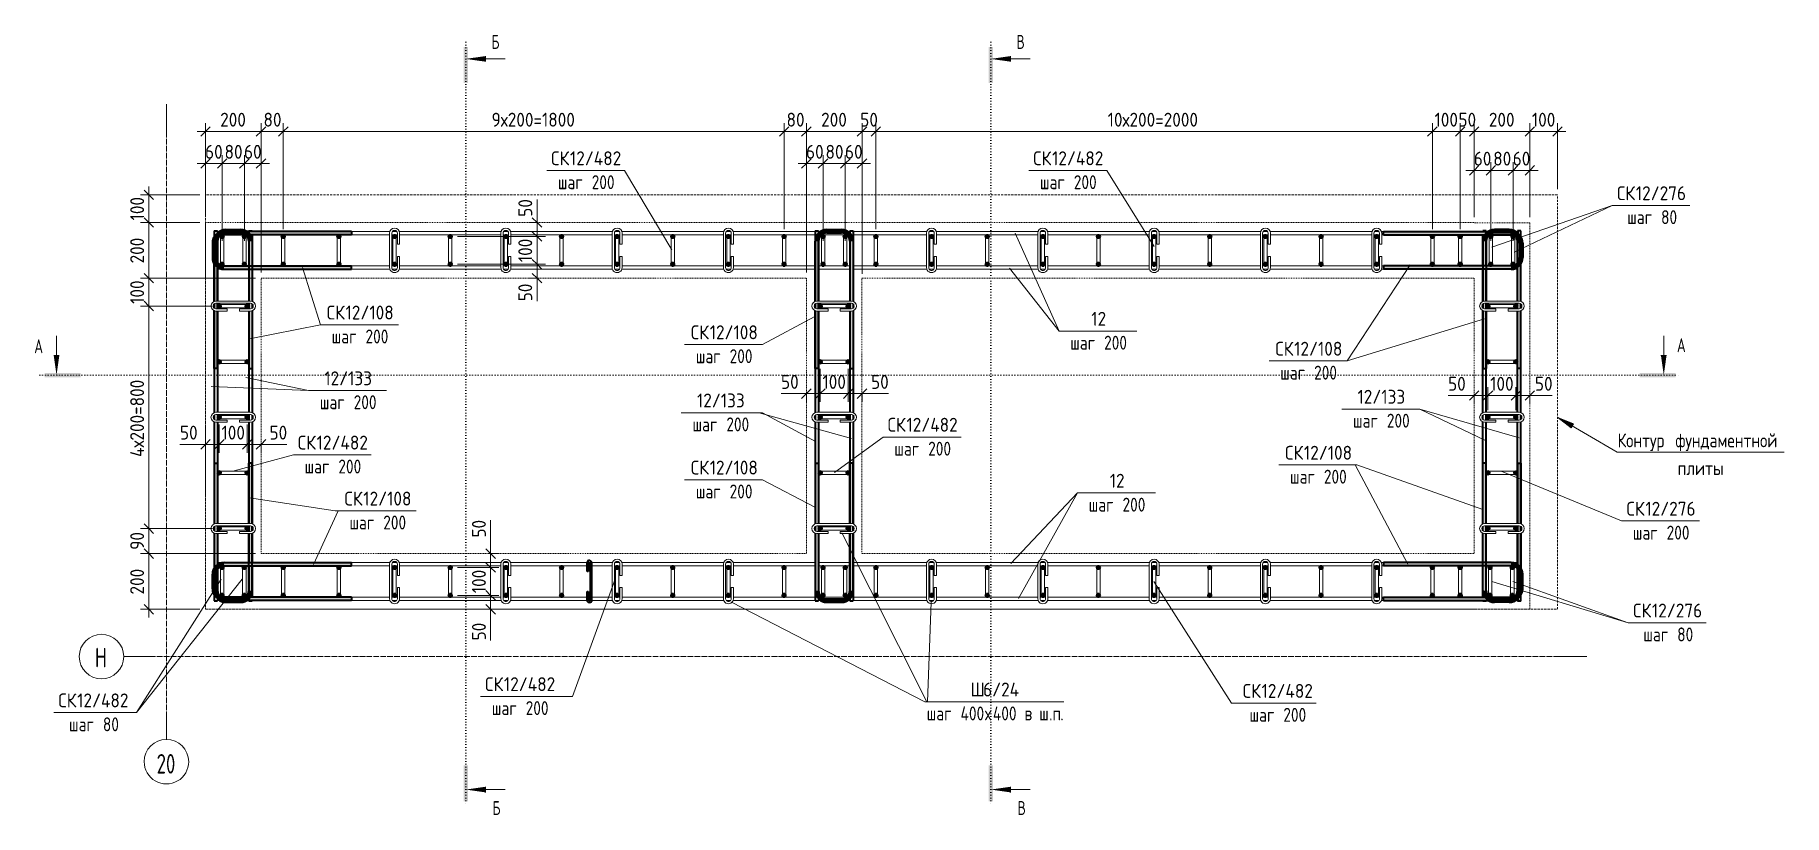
# Model space of a CAD drawing. Header units: millimetres. Extents: x 28908 to 47912, y -2577 to 78399.
# Drawn here: x 28908 to 35194, y 75595 to 78399 of the extents above.
import ezdxf

# ---------------------------------------------------------------- set-up
doc = ezdxf.new("R2010")
doc.units = ezdxf.units.MM
for name, pattern in [('01 Штриховая _4 мм_', [6, 3.5, -2.5]), ('01 Штриховая _8 мм_', [12, 8, -4]), ('02 Штрихпунктирная _20 мм_', [25, 20, -2.5, 0, -2.5]), ('04 Пунктир 10мм', [10, 0, -10])]:
    doc.linetypes.add(name, pattern=pattern)
for name, color, linetype, lineweight in [('AA_Dim', 7, 'Continuous', 9), ('AA_Dim-20', 7, 'Continuous', 9), ('AA_Oformlenie', 7, 'Continuous', 9), ('AA_Razrez', 7, 'Continuous', 9), ('AA_Vinoska', 7, 'Continuous', 9), ('KR_Armatura', 7, 'Continuous', 20), ('KR_Armatura_Tonkie', 7, 'Continuous', 20), ('Оси', 7, 'Continuous', 9)]:
    doc.layers.add(name, color=color, linetype=linetype, lineweight=lineweight)
doc.layers.add('AF_Stena_Опалубка', color=7, linetype='Continuous', lineweight=20, true_color=0x0063c6)
doc.layers.add('KR_Fundament', color=7, linetype='Continuous', lineweight=20, true_color=0x804000)
doc.styles.add('GOST Common', font='GOST_Common.ttf', dxfattribs={"width": 0.85, "height": 50})
doc.styles.add('ISOCPEUR', font='isocpeur.TTF', dxfattribs={"width": 0.7, "height": 50})
doc.styles.add('ISOCPEUR_1', font='isocpeur.TTF', dxfattribs={"width": 0.9, "height": 50})
doc.styles.add('ISOCPEUR_2', font='isocpeur.TTF', dxfattribs={"width": 0.8, "height": 50})
doc.styles.add('ISOCPEUR_3', font='isocpeur.TTF', dxfattribs={"width": 0.7, "height": 70})
doc.dimstyles.new('00_Точн_3_знака__прозр_', dxfattribs={"dimscale": 304.8, "dimtxt": 50.137748, "dimasz": 0.111549, "dimexe": 0.098425, "dimexo": 0.065617, "dimgap": 0.006562, "dimtad": 1, "dimdec": 3, "dimrnd": 0.001, "dimdsep": 46, "dimtxsty": 'ISOCPEUR_1', "dimblk1": 'OBLIQUE', "dimblk2": 'OBLIQUE', "dimsah": 1, "dimcen": 0.09, "dimdle": 0.098425, "dimazin": 0, "dimtfac": 1, "dimtdec": 4, "dimtix": 1, "dimtmove": 0, "dimatfit": 3, "dimfxl": 1, "dimtvp": 1, "dimtolj": 1, "dimtzin": 0, "dimlwd": 18, "dimlwe": 18, "dimarcsym": 2})
doc.dimstyles.new('00_Точн_3_знака__прозр__1', dxfattribs={"dimscale": 304.8, "dimtxt": 50.137748, "dimasz": 0.111549, "dimexe": 0.098425, "dimexo": 0.065617, "dimgap": 0.006562, "dimtad": 1, "dimdec": 3, "dimrnd": 0.001, "dimdsep": 46, "dimtxsty": 'ISOCPEUR_1', "dimblk1": 'OBLIQUE', "dimblk2": 'OBLIQUE', "dimsah": 1, "dimcen": 0.09, "dimdle": 0.098425, "dimazin": 0, "dimtfac": 1, "dimtdec": 4, "dimtix": 1, "dimtmove": 1, "dimatfit": 3, "dimfxl": 1, "dimtvp": 1, "dimtolj": 1, "dimtzin": 0, "dimlwd": 18, "dimlwe": 18, "dimarcsym": 2})

msp = doc.modelspace()

# ---------------------------------------------------------------- texts
at = {"layer": 'AA_Razrez', "char_height": 50, "attachment_point": 1, "style": 'ISOCPEUR'}
for s, insert, width in [('\\fISOCPEUR|b0|i0|c204|p34|;\\W.7;Б', (30548.2741, 78399.2835), 33.670875), ('\\fISOCPEUR|b0|i0|c204|p34|;\\W.7;В', (32435.4065, 78399.2835), 33.670875), ('\\fISOCPEUR|b0|i0|c204|p34|;\\W.7;А', (28905.0387, 77305.3809), 38.160325), ('\\fISOCPEUR|b0|i0|c204|p34|;\\W.7;А', (34809.254, 77309.2157), 38.160325), ('\\fISOCPEUR|b0|i0|c204|p34|;\\W.7;Б', (30552.109, 75645.4913), 33.670875), ('\\fISOCPEUR|b0|i0|c204|p34|;\\W.7;В', (32439.2414, 75645.4913), 33.670875)]:
    msp.add_mtext(s, dxfattribs=dict(at, insert=insert, width=width))
at = {"layer": 'AA_Vinoska', "char_height": 50, "attachment_point": 1}
for s, insert, width, style in [('СК', (30762.6273, 77981.0717), 82.253137, 'ISOCPEUR_1'), ('12/482', (30830.4929, 77981.0717), 226.556887, 'ISOCPEUR_1'), ('СК', (32495.4051, 77981.0717), 82.253137, 'ISOCPEUR_1'), ('12/482', (32563.2707, 77981.0717), 226.556887, 'ISOCPEUR_1'), (' 200', (30883.1556, 77895.0906), 133.4008, 'ISOCPEUR_2'), (' 200', (32615.9334, 77895.0906), 133.4008, 'ISOCPEUR_2'), ('шаг', (30786.8473, 77895.0906), 116.7257, 'ISOCPEUR_2'), ('шаг', (32519.6251, 77895.0906), 116.7257, 'ISOCPEUR_2'), ('СК', (34593.6292, 77855.4818), 82.253137, 'ISOCPEUR_1'), ('СК', (34593.6292, 77855.4818), 82.253137, 'ISOCPEUR_1'), ('12/276', (34661.4949, 77855.4818), 222.227775, 'ISOCPEUR_1'), ('12/276', (34661.4949, 77855.4818), 222.227775, 'ISOCPEUR_1'), (' 80', (34726.7676, 77769.5008), 98.7679, 'ISOCPEUR_2'), (' 80', (34726.7676, 77769.5008), 98.7679, 'ISOCPEUR_2'), ('шаг', (34630.4592, 77769.5008), 116.7257, 'ISOCPEUR_2'), ('шаг', (34630.4592, 77769.5008), 116.7257, 'ISOCPEUR_2'), ('СК', (29956.0052, 77426.59), 82.253137, 'ISOCPEUR_1'), ('12/108', (30023.8708, 77426.59), 210.683475, 'ISOCPEUR_1'), ('12', (32704.3126, 77404.1827), 66.379725, 'ISOCPEUR_1'), ('шаг', (29973.7452, 77340.609), 116.7257, 'ISOCPEUR_2'), (' 200', (30070.0535, 77340.609), 133.4008, 'ISOCPEUR_2'), ('СК', (31264.8638, 77355.5395), 82.253137, 'ISOCPEUR_1'), ('12/108', (31332.7295, 77355.5395), 210.683475, 'ISOCPEUR_1'), (' 200', (31378.9122, 77269.5584), 133.4008, 'ISOCPEUR_2'), ('шаг', (32628.5426, 77318.2016), 116.7257, 'ISOCPEUR_2'), (' 200', (32724.8509, 77318.2016), 133.4008, 'ISOCPEUR_2'), ('СК', (33365.6129, 77296.5253), 82.253137, 'ISOCPEUR_1'), ('12/108', (33433.4785, 77296.5253), 210.683475, 'ISOCPEUR_1'), ('шаг', (31282.6038, 77269.5584), 116.7257, 'ISOCPEUR_2'), (' 200', (33479.6612, 77210.5443), 133.4008, 'ISOCPEUR_2'), ('12/133', (29947.5495, 77190.1811), 210.683475, 'ISOCPEUR_1'), ('шаг', (33383.3529, 77210.5443), 116.7257, 'ISOCPEUR_2'), ('шаг', (29931.2695, 77104.2001), 116.7257, 'ISOCPEUR_2'), (' 200', (30027.5778, 77104.2001), 133.4008, 'ISOCPEUR_2'), ('12/133', (31287.0021, 77110.5669), 210.683475, 'ISOCPEUR_1'), ('12/133', (33661.0835, 77123.8957), 210.683475, 'ISOCPEUR_1'), (' 200', (31367.0304, 77024.5859), 133.4008, 'ISOCPEUR_2'), ('СК', (31971.9863, 77023.2707), 82.253137, 'ISOCPEUR_1'), ('12/482', (32039.8519, 77023.2707), 226.556887, 'ISOCPEUR_1'), ('шаг', (33644.8035, 77037.9147), 116.7257, 'ISOCPEUR_2'), (' 200', (33741.1119, 77037.9147), 133.4008, 'ISOCPEUR_2'), ('СК', (29852.0298, 76959.0709), 82.253137, 'ISOCPEUR_1'), ('12/482', (29919.8954, 76959.0709), 226.556887, 'ISOCPEUR_1'), ('шаг', (31270.7221, 77024.5859), 116.7257, 'ISOCPEUR_2'), ('Контур', (34595.7393, 76967.1474), 234.413425, 'GOST Common'), ('\\fGOST Common|b0|i0|c204|p34|;\\W.85; ', (34789.1497, 76967.1474), 17.717294, 'GOST Common'), ('фундаментной', (34803.7679, 76967.1474), 468.82685, 'GOST Common'), ('шаг', (31996.2063, 76937.2897), 116.7257, 'ISOCPEUR_2'), (' 200', (32092.5146, 76937.2897), 133.4008, 'ISOCPEUR_2'), ('СК', (33400.7321, 76922.6457), 82.253137, 'ISOCPEUR_1'), ('12/108', (33468.5977, 76922.6457), 210.683475, 'ISOCPEUR_1'), ('шаг', (29876.2498, 76873.0898), 116.7257, 'ISOCPEUR_2'), (' 200', (29972.5582, 76873.0898), 133.4008, 'ISOCPEUR_2'), ('СК', (31264.8638, 76869.3132), 82.253137, 'ISOCPEUR_1'), ('12/108', (31332.7295, 76869.3132), 210.683475, 'ISOCPEUR_1'), ('12', (32770.5048, 76822.0207), 66.379725, 'ISOCPEUR_1'), ('шаг', (33418.4721, 76836.6647), 116.7257, 'ISOCPEUR_2'), (' 200', (33514.7805, 76836.6647), 133.4008, 'ISOCPEUR_2'), ('плиты', (34811.6393, 76867.1474), 197.615969, 'GOST Common'), ('шаг', (31282.6038, 76783.3321), 116.7257, 'ISOCPEUR_2'), (' 200', (31378.9122, 76783.3321), 133.4008, 'ISOCPEUR_2'), ('СК', (30019.8357, 76757.8209), 82.253137, 'ISOCPEUR_1'), ('12/108', (30087.7013, 76757.8209), 210.683475, 'ISOCPEUR_1'), ('шаг', (32694.7348, 76736.0397), 116.7257, 'ISOCPEUR_2'), (' 200', (32791.0431, 76736.0397), 133.4008, 'ISOCPEUR_2'), ('СК', (34627.8857, 76721.3957), 82.253137, 'ISOCPEUR_1'), ('12/276', (34695.7513, 76721.3957), 222.227775, 'ISOCPEUR_1'), ('шаг', (30037.5757, 76671.8398), 116.7257, 'ISOCPEUR_2'), (' 200', (30133.884, 76671.8398), 133.4008, 'ISOCPEUR_2'), (' 200', (34746.704, 76635.4147), 133.4008, 'ISOCPEUR_2'), ('шаг', (34650.3957, 76635.4147), 116.7257, 'ISOCPEUR_2'), ('СК', (34651.5625, 76355.5466), 82.253137, 'ISOCPEUR_1'), ('СК', (34651.5625, 76355.5466), 82.253137, 'ISOCPEUR_1'), ('12/276', (34719.4281, 76355.5466), 222.227775, 'ISOCPEUR_1'), ('12/276', (34719.4281, 76355.5466), 222.227775, 'ISOCPEUR_1'), (' 80', (34784.7008, 76269.5655), 98.7679, 'ISOCPEUR_2'), (' 80', (34784.7008, 76269.5655), 98.7679, 'ISOCPEUR_2'), ('шаг', (34688.3925, 76269.5655), 116.7257, 'ISOCPEUR_2'), ('шаг', (34688.3925, 76269.5655), 116.7257, 'ISOCPEUR_2'), ('СК', (30525.2743, 76090.7965), 82.253137, 'ISOCPEUR_1'), ('12/482', (30593.1399, 76090.7965), 226.556887, 'ISOCPEUR_1'), ('\\fISOCPEUR|b0|i0|c204|p34|;\\W.9;Ш', (32269.954, 76071.6442), 54.835425, 'ISOCPEUR_1'), ('\\fISOCPEUR|b0|i0|c204|p34|;\\W.9;Ш', (32269.954, 76071.6442), 54.835425, 'ISOCPEUR_1'), ('\\fISOCPEUR|b0|i0|c204|p34|;\\W.9;Ш', (32269.954, 76071.6442), 54.835425, 'ISOCPEUR_1'), ('6/24', (32315.1978, 76071.6442), 160.177163, 'ISOCPEUR_1'), ('6/24', (32315.1978, 76071.6442), 160.177163, 'ISOCPEUR_1'), ('6/24', (32315.1978, 76071.6442), 160.177163, 'ISOCPEUR_1'), ('СК', (28991.3979, 76032.4411), 82.253137, 'ISOCPEUR_1'), ('СК', (28991.3979, 76032.4411), 82.253137, 'ISOCPEUR_1'), ('12/482', (29059.2635, 76032.4411), 226.556887, 'ISOCPEUR_1'), ('12/482', (29059.2635, 76032.4411), 226.556887, 'ISOCPEUR_1'), (' 200', (30645.8027, 76004.8154), 133.4008, 'ISOCPEUR_2'), ('СК', (33248.5395, 76066.5367), 82.253137, 'ISOCPEUR_1'), ('12/482', (33316.4051, 76066.5367), 226.556887, 'ISOCPEUR_1'), (' 80', (29126.2462, 75946.4601), 98.7679, 'ISOCPEUR_2'), (' 80', (29126.2462, 75946.4601), 98.7679, 'ISOCPEUR_2'), ('шаг', (30549.4943, 76004.8154), 116.7257, 'ISOCPEUR_2'), ('шаг', (32112.594, 75985.6632), 116.7257, 'ISOCPEUR_2'), ('шаг', (32112.594, 75985.6632), 116.7257, 'ISOCPEUR_2'), ('шаг', (32112.594, 75985.6632), 116.7257, 'ISOCPEUR_2'), (' 400', (32208.9024, 75985.6632), 137.2489, 'ISOCPEUR_2'), (' 400', (32208.9024, 75985.6632), 137.2489, 'ISOCPEUR_2'), (' 400', (32208.9024, 75985.6632), 137.2489, 'ISOCPEUR_2'), ('\\fISOCPEUR|b0|i0|c204|p34|;\\W.8;х', (32322.144, 75985.6632), 34.6329, 'ISOCPEUR_2'), ('\\fISOCPEUR|b0|i0|c204|p34|;\\W.8;х', (32322.144, 75985.6632), 34.6329, 'ISOCPEUR_2'), ('\\fISOCPEUR|b0|i0|c204|p34|;\\W.8;х', (32322.144, 75985.6632), 34.6329, 'ISOCPEUR_2'), ('400 ', (32350.719, 75985.6632), 137.2489, 'ISOCPEUR_2'), ('400 ', (32350.719, 75985.6632), 137.2489, 'ISOCPEUR_2'), ('400 ', (32350.719, 75985.6632), 137.2489, 'ISOCPEUR_2'), ('\\fISOCPEUR|b0|i0|c204|p34|;\\W.8;в', (32463.9607, 75985.6632), 34.6329, 'ISOCPEUR_2'), ('\\fISOCPEUR|b0|i0|c204|p34|;\\W.8;в', (32463.9607, 75985.6632), 34.6329, 'ISOCPEUR_2'), ('\\fISOCPEUR|b0|i0|c204|p34|;\\W.8;в', (32463.9607, 75985.6632), 34.6329, 'ISOCPEUR_2'), ('\\fISOCPEUR|b0|i0|c204|p34|;\\W.8; ', (32492.5357, 75985.6632), 29.5021, 'ISOCPEUR_2'), ('\\fISOCPEUR|b0|i0|c204|p34|;\\W.8; ', (32492.5357, 75985.6632), 29.5021, 'ISOCPEUR_2'), ('\\fISOCPEUR|b0|i0|c204|p34|;\\W.8; ', (32492.5357, 75985.6632), 29.5021, 'ISOCPEUR_2'), ('\\fISOCPEUR|b0|i0|c204|p34|;\\W.8;ш', (32516.8774, 75985.6632), 43.6118, 'ISOCPEUR_2'), ('\\fISOCPEUR|b0|i0|c204|p34|;\\W.8;ш', (32516.8774, 75985.6632), 43.6118, 'ISOCPEUR_2'), ('\\fISOCPEUR|b0|i0|c204|p34|;\\W.8;ш', (32516.8774, 75985.6632), 43.6118, 'ISOCPEUR_2'), ('\\fISOCPEUR|b0|i0|c204|p34|;\\W.8;.', (32552.8607, 75985.6632), 14.1097, 'ISOCPEUR_2'), ('\\fISOCPEUR|b0|i0|c204|p34|;\\W.8;.', (32552.8607, 75985.6632), 14.1097, 'ISOCPEUR_2'), ('\\fISOCPEUR|b0|i0|c204|p34|;\\W.8;.', (32552.8607, 75985.6632), 14.1097, 'ISOCPEUR_2'), ('\\fISOCPEUR|b0|i0|c204|p34|;\\W.8;п', (32564.5024, 75985.6632), 34.6329, 'ISOCPEUR_2'), ('\\fISOCPEUR|b0|i0|c204|p34|;\\W.8;п', (32564.5024, 75985.6632), 34.6329, 'ISOCPEUR_2'), ('\\fISOCPEUR|b0|i0|c204|p34|;\\W.8;п', (32564.5024, 75985.6632), 34.6329, 'ISOCPEUR_2'), ('\\fISOCPEUR|b0|i0|c204|p34|;\\W.8;.', (32593.0774, 75985.6632), 14.1097, 'ISOCPEUR_2'), ('\\fISOCPEUR|b0|i0|c204|p34|;\\W.8;.', (32593.0774, 75985.6632), 14.1097, 'ISOCPEUR_2'), ('\\fISOCPEUR|b0|i0|c204|p34|;\\W.8;.', (32593.0774, 75985.6632), 14.1097, 'ISOCPEUR_2'), ('шаг', (33272.7595, 75980.5556), 116.7257, 'ISOCPEUR_2'), (' 200', (33369.0678, 75980.5556), 133.4008, 'ISOCPEUR_2'), ('шаг', (29029.9379, 75946.4601), 116.7257, 'ISOCPEUR_2'), ('шаг', (29029.9379, 75946.4601), 116.7257, 'ISOCPEUR_2')]:
    msp.add_mtext(s, dxfattribs=dict(at, insert=insert, width=width, style=style))
at = {"layer": 'Оси', "char_height": 70, "attachment_point": 1, "style": 'ISOCPEUR_3'}
for s, insert, width in [('\\fISOCPEUR|b0|i0|c204|p34|;\\W.7;Н', (29122.7094, 76196.4305), 48.261587), ('20', (29344.8777, 75814.5426), 83.054825)]:
    msp.add_mtext(s, dxfattribs=dict(at, insert=insert, width=width))

# ---------------------------------------------------------------- blocks, each defined once
blk = doc.blocks.new('261_Шпилька массив _НесАрм_РабПлоск_ - 6 А240-3881292-План армирования стен')
at = {"layer": 'KR_Armatura_Tonkie', "color": 7, "lineweight": 35, "true_color": 0xffffff}
for p, q in [((68.1, 6.4), (40.4, 6.4)), ((40.4, 0.4), (68.1, 0.4)), ((68.1, 5.5), (68.1, 1.3)), ((68.1, 1.3), (68.1, 1.3)), ((168.4, 6.4), (140.7, 6.4)), ((140.7, 1.3), (140.7, 5.5)), ((140.7, 1.3), (140.7, 1.3)), ((140.7, 0.4), (168.4, 0.4)), ((168.4, -6.4), (40.4, -6.4)), ((40.4, -12.4), (168.4, -12.4))]:
    blk.add_line(p, q, dxfattribs=at)
at = {"layer": 'KR_Armatura_Tonkie', "color": 7, "lineweight": 35, "true_color": 0xffffff, "flags": 128}
for points in [[(40.4, 6.4), (33.9, 4.9), (29.7, 1.3), (28.4, -3)], [(34.4, -3), (35.4, -1.2), (39.1, 0.3), (40.4, 0.4)], [(180.4, -3), (178.6, 2), (173.7, 5.4), (168.4, 6.4)], [(168.4, 0.4), (172.6, -0.7), (174.3, -2.6), (174.4, -3)], [(28.4, -3), (30.2, -8), (35, -11.4), (40.4, -12.4)], [(40.4, -6.4), (36.2, -5.3), (34.4, -3.4), (34.4, -3)], [(168.4, -12.4), (174.8, -10.9), (179.1, -7.2), (180.4, -3)], [(174.4, -3), (173.4, -4.8), (169.6, -6.3), (168.4, -6.4)]]:
    blk.add_lwpolyline(points, dxfattribs=at)
blk = doc.blocks.new('079_Шпилька _ЭлУзла_ - d8 А240-3881866-План армирования стен')
at = {"layer": 'AA_Oformlenie'}
for p, q in [((40, 18), (0, 18)), ((0, 10), (40, 10)), ((40, 10), (40, 18)), ((124, 18), (84, 18)), ((84, 18), (84, 10)), ((84, 10), (124, 10)), ((124, -10), (0, -10)), ((0, -18), (124, -18))]:
    blk.add_line(p, q, dxfattribs=at)
for centre, radius, start, end in [((0, 0), 18, 90, 270), ((0, 0), 10, 90, 270), ((124, 0), 18, 270, 90), ((124, 0), 10, 270, 90)]:
    blk.add_arc(centre, radius, start, end, dxfattribs=at)
blk = doc.blocks.new('Разрез - Номер узла_ сзади-394133-План армирования стен')
at = {"layer": 'AA_Razrez'}
for points in [[(7.33, 0.4), (7.33, -0.39), (0.87, -0.39), (0.87, 0.4)], [(3.5, -3.53), (2.5, -3.53), (3, 0)]]:
    blk.add_hatch(color=256, dxfattribs=at).paths.add_polyline_path(points)
for p, q in [((3, -3), (3, -7.1)), ((2.5, -3.53), (3.5, -3.53))]:
    blk.add_line(p, q, dxfattribs=at)
blk = doc.blocks.new('Разрез - Номер узла_ спереди-394134-План армирования стен')
at = {"layer": 'AA_Razrez'}
for points in [[(7.33, 0.4), (7.33, -0.39), (0.87, -0.39), (0.87, 0.4)], [(3.5, -3.53), (2.5, -3.53), (3, 0)]]:
    blk.add_hatch(color=256, dxfattribs=at).paths.add_polyline_path(points)
for p, q in [((3, -3), (3, -7.1)), ((2.5, -3.53), (3.5, -3.53))]:
    blk.add_line(p, q, dxfattribs=at)
blk = doc.blocks.new('DIMBLOCK1-План армирования стен')
at = {"layer": 'AA_Dim-20', "color": 30, "lineweight": 18, "true_color": 0xff8000, "transparency": 16777216}
for p, q in [((29520.1, 78052.6), (29520.1, 78082.6)), ((29720.1, 78052.6), (29720.1, 78082.6)), ((29800.1, 78052.6), (29800.1, 78082.6)), ((29490.1, 78052.6), (29720.1, 78052.6)), ((29520.1, 78052.6), (29520.1, 77745)), ((29720.1, 78052.6), (29720.1, 77545)), ((29800.1, 78052.6), (29800.1, 77701))]:
    blk.add_line(p, q, dxfattribs=at)
at = {"layer": 'AA_Dim-20', "color": 30, "lineweight": 30, "true_color": 0xff8000, "transparency": 16777216}
for p, q in [((29520.1, 78052.6), (29503.1, 78035.6)), ((29520.1, 78052.6), (29537.1, 78069.6)), ((29720.1, 78052.6), (29703.1, 78035.6)), ((29720.1, 78052.6), (29737.1, 78069.6)), ((29800.1, 78052.6), (29783.1, 78035.6)), ((29800.1, 78052.6), (29817.1, 78069.6))]:
    blk.add_line(p, q, dxfattribs=at)
at = {"layer": 'AA_Dim-20', "color": 0, "lineweight": 18, "transparency": 16777216, "insert": (29573.2, 78119.8), "char_height": 50, "width": 112.384, "attachment_point": 1, "line_spacing_factor": 1.135194, "style": 'ISOCPEUR_1'}
blk.add_mtext('200', dxfattribs=at)
blk = doc.blocks.new('_None')
blk = doc.blocks.new('DIMBLOCK2-План армирования стен')
at = {"layer": 'AA_Dim-20', "color": 30, "lineweight": 18, "true_color": 0xff8000, "transparency": 16777216}
for p, q in [((29720.1, 78052.6), (29720.1, 78082.6)), ((29800.1, 78052.6), (29800.1, 78082.6)), ((29720.1, 78052.6), (29800.1, 78052.6)), ((29720.1, 78052.6), (29720.1, 77545)), ((29800.1, 78052.6), (29800.1, 77701))]:
    blk.add_line(p, q, dxfattribs=at)
at = {"layer": 'AA_Dim-20', "color": 30, "lineweight": 30, "true_color": 0xff8000, "transparency": 16777216}
for p, q in [((29720.1, 78052.6), (29703.1, 78035.6)), ((29720.1, 78052.6), (29737.1, 78069.6)), ((29800.1, 78052.6), (29783.1, 78035.6)), ((29800.1, 78052.6), (29817.1, 78069.6))]:
    blk.add_line(p, q, dxfattribs=at)
at = {"layer": 'AA_Dim-20', "color": 0, "lineweight": 18, "transparency": 16777216, "insert": (29728.8, 78119.8), "char_height": 50, "width": 74.923, "attachment_point": 1, "line_spacing_factor": 1.135194, "style": 'ISOCPEUR_1'}
blk.add_mtext('80', dxfattribs=at)
blk = doc.blocks.new('DIMBLOCK3-План армирования стен')
at = {"layer": 'AA_Dim-20', "color": 30, "lineweight": 18, "true_color": 0xff8000, "transparency": 16777216}
for p, q in [((29800.1, 78052.6), (29800.1, 78082.6)), ((31600.1, 78052.6), (31600.1, 78082.6)), ((31680.1, 78052.6), (31680.1, 78082.6)), ((29800.1, 78052.6), (31600.1, 78052.6)), ((29800.1, 78052.6), (29800.1, 77701)), ((31600.1, 78052.6), (31600.1, 77701)), ((31680.1, 78052.6), (31680.1, 77545))]:
    blk.add_line(p, q, dxfattribs=at)
at = {"layer": 'AA_Dim-20', "color": 30, "lineweight": 30, "true_color": 0xff8000, "transparency": 16777216}
for p, q in [((29800.1, 78052.6), (29783.1, 78035.6)), ((29800.1, 78052.6), (29817.1, 78069.6)), ((31600.1, 78052.6), (31583.1, 78035.6)), ((31600.1, 78052.6), (31617.1, 78069.6)), ((31680.1, 78052.6), (31663.1, 78035.6)), ((31680.1, 78052.6), (31697.1, 78069.6))]:
    blk.add_line(p, q, dxfattribs=at)
at = {"layer": 'AA_Dim-20', "color": 0, "lineweight": 18, "transparency": 16777216, "insert": (30548.7, 78119.8), "char_height": 50, "width": 363.262, "attachment_point": 1, "line_spacing_factor": 1.135194, "style": 'ISOCPEUR_1'}
blk.add_mtext('9х200=1800', dxfattribs=at)
blk = doc.blocks.new('DIMBLOCK4-План армирования стен')
at = {"layer": 'AA_Dim-20', "color": 30, "lineweight": 18, "true_color": 0xff8000, "transparency": 16777216}
for p, q in [((31600.1, 78052.6), (31600.1, 78082.6)), ((31680.1, 78052.6), (31680.1, 78082.6)), ((31880.1, 78052.6), (31880.1, 78082.6)), ((31600.1, 78052.6), (31680.1, 78052.6)), ((31600.1, 78052.6), (31600.1, 77701)), ((31680.1, 78052.6), (31680.1, 77545)), ((31880.1, 78052.6), (31880.1, 77745))]:
    blk.add_line(p, q, dxfattribs=at)
at = {"layer": 'AA_Dim-20', "color": 30, "lineweight": 30, "true_color": 0xff8000, "transparency": 16777216}
for p, q in [((31600.1, 78052.6), (31583.1, 78035.6)), ((31600.1, 78052.6), (31617.1, 78069.6)), ((31680.1, 78052.6), (31663.1, 78035.6)), ((31680.1, 78052.6), (31697.1, 78069.6)), ((31880.1, 78052.6), (31863.1, 78035.6)), ((31880.1, 78052.6), (31897.1, 78069.6))]:
    blk.add_line(p, q, dxfattribs=at)
at = {"layer": 'AA_Dim-20', "color": 0, "lineweight": 18, "transparency": 16777216, "insert": (31608.8, 78119.8), "char_height": 50, "width": 74.923, "attachment_point": 1, "line_spacing_factor": 1.135194, "style": 'ISOCPEUR_1'}
blk.add_mtext('80', dxfattribs=at)
blk = doc.blocks.new('DIMBLOCK5-План армирования стен')
at = {"layer": 'AA_Dim-20', "color": 30, "lineweight": 18, "true_color": 0xff8000, "transparency": 16777216}
for p, q in [((31680.1, 78052.6), (31680.1, 78082.6)), ((31880.1, 78052.6), (31880.1, 78082.6)), ((31930.1, 78052.6), (31930.1, 78082.6)), ((31680.1, 78052.6), (31880.1, 78052.6)), ((31680.1, 78052.6), (31680.1, 77545)), ((31880.1, 78052.6), (31880.1, 77745)), ((31930.1, 78052.6), (31930.1, 77701))]:
    blk.add_line(p, q, dxfattribs=at)
at = {"layer": 'AA_Dim-20', "color": 30, "lineweight": 30, "true_color": 0xff8000, "transparency": 16777216}
for p, q in [((31680.1, 78052.6), (31663.1, 78035.6)), ((31680.1, 78052.6), (31697.1, 78069.6)), ((31880.1, 78052.6), (31863.1, 78035.6)), ((31880.1, 78052.6), (31897.1, 78069.6)), ((31930.1, 78052.6), (31913.1, 78035.6)), ((31930.1, 78052.6), (31947.1, 78069.6))]:
    blk.add_line(p, q, dxfattribs=at)
at = {"layer": 'AA_Dim-20', "color": 0, "lineweight": 18, "transparency": 16777216, "insert": (31733.2, 78119.8), "char_height": 50, "width": 112.384, "attachment_point": 1, "line_spacing_factor": 1.135194, "style": 'ISOCPEUR_1'}
blk.add_mtext('200', dxfattribs=at)
blk = doc.blocks.new('DIMBLOCK6-План армирования стен')
at = {"layer": 'AA_Dim-20', "color": 30, "lineweight": 18, "true_color": 0xff8000, "transparency": 16777216}
for p, q in [((31880.1, 78052.6), (31880.1, 78082.6)), ((31930.1, 78052.6), (31930.1, 78082.6)), ((31880.1, 78052.6), (31930.1, 78052.6)), ((31880.1, 78052.6), (31880.1, 77745)), ((31930.1, 78052.6), (31930.1, 77701))]:
    blk.add_line(p, q, dxfattribs=at)
at = {"layer": 'AA_Dim-20', "color": 30, "lineweight": 30, "true_color": 0xff8000, "transparency": 16777216}
for p, q in [((31880.1, 78052.6), (31863.1, 78035.6)), ((31880.1, 78052.6), (31897.1, 78069.6)), ((31930.1, 78052.6), (31913.1, 78035.6)), ((31930.1, 78052.6), (31947.1, 78069.6))]:
    blk.add_line(p, q, dxfattribs=at)
at = {"layer": 'AA_Dim-20', "color": 0, "lineweight": 18, "transparency": 16777216, "insert": (31873.8, 78119.8), "char_height": 50, "width": 74.923, "attachment_point": 1, "line_spacing_factor": 1.135194, "style": 'ISOCPEUR_1'}
blk.add_mtext('50', dxfattribs=at)
blk = doc.blocks.new('DIMBLOCK7-План армирования стен')
at = {"layer": 'AA_Dim-20', "color": 30, "lineweight": 18, "true_color": 0xff8000, "transparency": 16777216}
for p, q in [((31930.1, 78052.6), (31930.1, 78082.6)), ((33930.1, 78052.6), (33930.1, 78082.6)), ((34030.1, 78052.6), (34030.1, 78082.6)), ((31930.1, 78052.6), (33930.1, 78052.6)), ((31930.1, 78052.6), (31930.1, 77701)), ((33930.1, 78052.6), (33930.1, 77701)), ((34030.1, 78052.6), (34030.1, 77701))]:
    blk.add_line(p, q, dxfattribs=at)
at = {"layer": 'AA_Dim-20', "color": 30, "lineweight": 30, "true_color": 0xff8000, "transparency": 16777216}
for p, q in [((31930.1, 78052.6), (31913.1, 78035.6)), ((31930.1, 78052.6), (31947.1, 78069.6)), ((33930.1, 78052.6), (33913.1, 78035.6)), ((33930.1, 78052.6), (33947.1, 78069.6)), ((34030.1, 78052.6), (34013.1, 78035.6)), ((34030.1, 78052.6), (34047.1, 78069.6))]:
    blk.add_line(p, q, dxfattribs=at)
at = {"layer": 'AA_Dim-20', "color": 0, "lineweight": 18, "transparency": 16777216, "insert": (32763.1, 78119.8), "char_height": 50, "width": 400.724, "attachment_point": 1, "line_spacing_factor": 1.135194, "style": 'ISOCPEUR_1'}
blk.add_mtext('10х200=2000', dxfattribs=at)
blk = doc.blocks.new('DIMBLOCK8-План армирования стен')
at = {"layer": 'AA_Dim-20', "color": 30, "lineweight": 18, "true_color": 0xff8000, "transparency": 16777216}
for p, q in [((33930.1, 78052.6), (33930.1, 78082.6)), ((34030.1, 78052.6), (34030.1, 78082.6)), ((34080.1, 78052.6), (34080.1, 78082.6)), ((33930.1, 78052.6), (34030.1, 78052.6)), ((33930.1, 78052.6), (33930.1, 77701)), ((34030.1, 78052.6), (34030.1, 77701)), ((34080.1, 78052.6), (34080.1, 77744.5))]:
    blk.add_line(p, q, dxfattribs=at)
at = {"layer": 'AA_Dim-20', "color": 30, "lineweight": 30, "true_color": 0xff8000, "transparency": 16777216}
for p, q in [((33930.1, 78052.6), (33913.1, 78035.6)), ((33930.1, 78052.6), (33947.1, 78069.6)), ((34030.1, 78052.6), (34013.1, 78035.6)), ((34030.1, 78052.6), (34047.1, 78069.6)), ((34080.1, 78052.6), (34063.1, 78035.6)), ((34080.1, 78052.6), (34097.1, 78069.6))]:
    blk.add_line(p, q, dxfattribs=at)
at = {"layer": 'AA_Dim-20', "color": 0, "lineweight": 18, "transparency": 16777216, "insert": (33938, 78119.8), "char_height": 50, "width": 101.032, "attachment_point": 1, "line_spacing_factor": 1.135194, "style": 'ISOCPEUR_1'}
blk.add_mtext('100', dxfattribs=at)
blk = doc.blocks.new('DIMBLOCK9-План армирования стен')
at = {"layer": 'AA_Dim-20', "color": 30, "lineweight": 18, "true_color": 0xff8000, "transparency": 16777216}
for p, q in [((34030.1, 78052.6), (34030.1, 78082.6)), ((34080.1, 78052.6), (34080.1, 78082.6)), ((34280.1, 78052.6), (34280.1, 78082.6)), ((34030.1, 78052.6), (34080.1, 78052.6)), ((34030.1, 78052.6), (34030.1, 77701)), ((34080.1, 78052.6), (34080.1, 77744.5)), ((34280.1, 78052.6), (34280.1, 77744.5))]:
    blk.add_line(p, q, dxfattribs=at)
at = {"layer": 'AA_Dim-20', "color": 30, "lineweight": 30, "true_color": 0xff8000, "transparency": 16777216}
for p, q in [((34030.1, 78052.6), (34013.1, 78035.6)), ((34030.1, 78052.6), (34047.1, 78069.6)), ((34080.1, 78052.6), (34063.1, 78035.6)), ((34080.1, 78052.6), (34097.1, 78069.6)), ((34280.1, 78052.6), (34263.1, 78035.6)), ((34280.1, 78052.6), (34297.1, 78069.6))]:
    blk.add_line(p, q, dxfattribs=at)
at = {"layer": 'AA_Dim-20', "color": 0, "lineweight": 18, "transparency": 16777216, "insert": (34023.8, 78119.8), "char_height": 50, "width": 74.923, "attachment_point": 1, "line_spacing_factor": 1.135194, "style": 'ISOCPEUR_1'}
blk.add_mtext('50', dxfattribs=at)
blk = doc.blocks.new('DIMBLOCK10-План армирования стен')
at = {"layer": 'AA_Dim-20', "color": 30, "lineweight": 18, "true_color": 0xff8000, "transparency": 16777216}
for p, q in [((34080.1, 78052.6), (34080.1, 78082.6)), ((34280.1, 78052.6), (34280.1, 78082.6)), ((34380.1, 78052.6), (34380.1, 78082.6)), ((34080.1, 78052.6), (34280.1, 78052.6)), ((34080.1, 78052.6), (34080.1, 77744.5)), ((34280.1, 78052.6), (34280.1, 77744.5)), ((34380.1, 78052.6), (34380.1, 77845))]:
    blk.add_line(p, q, dxfattribs=at)
at = {"layer": 'AA_Dim-20', "color": 30, "lineweight": 30, "true_color": 0xff8000, "transparency": 16777216}
for p, q in [((34080.1, 78052.6), (34063.1, 78035.6)), ((34080.1, 78052.6), (34097.1, 78069.6)), ((34280.1, 78052.6), (34263.1, 78035.6)), ((34280.1, 78052.6), (34297.1, 78069.6)), ((34380.1, 78052.6), (34363.1, 78035.6)), ((34380.1, 78052.6), (34397.1, 78069.6))]:
    blk.add_line(p, q, dxfattribs=at)
at = {"layer": 'AA_Dim-20', "color": 0, "lineweight": 18, "transparency": 16777216, "insert": (34133.2, 78119.8), "char_height": 50, "width": 112.384, "attachment_point": 1, "line_spacing_factor": 1.135194, "style": 'ISOCPEUR_1'}
blk.add_mtext('200', dxfattribs=at)
blk = doc.blocks.new('DIMBLOCK11-План армирования стен')
at = {"layer": 'AA_Dim-20', "color": 30, "lineweight": 18, "true_color": 0xff8000, "transparency": 16777216}
for p, q in [((34280.1, 78052.6), (34280.1, 78082.6)), ((34380.1, 78052.6), (34380.1, 78082.6)), ((34280.1, 78052.6), (34410.1, 78052.6)), ((34280.1, 78052.6), (34280.1, 77744.5)), ((34380.1, 78052.6), (34380.1, 77845))]:
    blk.add_line(p, q, dxfattribs=at)
at = {"layer": 'AA_Dim-20', "color": 30, "lineweight": 30, "true_color": 0xff8000, "transparency": 16777216}
for p, q in [((34280.1, 78052.6), (34263.1, 78035.6)), ((34280.1, 78052.6), (34297.1, 78069.6)), ((34380.1, 78052.6), (34363.1, 78035.6)), ((34380.1, 78052.6), (34397.1, 78069.6))]:
    blk.add_line(p, q, dxfattribs=at)
at = {"layer": 'AA_Dim-20', "color": 0, "lineweight": 18, "transparency": 16777216, "insert": (34288, 78119.8), "char_height": 50, "width": 101.032, "attachment_point": 1, "line_spacing_factor": 1.135194, "style": 'ISOCPEUR_1'}
blk.add_mtext('100', dxfattribs=at)
blk = doc.blocks.new('DIMBLOCK12-План армирования стен')
at = {"layer": 'AA_Dim-20', "color": 30, "lineweight": 30, "true_color": 0xff8000, "transparency": 16777216}
for p, q in [((29316.8, 77825), (29299.8, 77842)), ((29316.8, 77825), (29333.8, 77808)), ((29316.8, 77725), (29299.8, 77742)), ((29316.8, 77725), (29333.8, 77708)), ((29316.8, 77525), (29299.8, 77542)), ((29316.8, 77525), (29333.8, 77508))]:
    blk.add_line(p, q, dxfattribs=at)
at = {"layer": 'AA_Dim-20', "color": 30, "lineweight": 18, "true_color": 0xff8000, "transparency": 16777216}
for p, q in [((29316.8, 77855), (29316.8, 77725)), ((29316.8, 77825), (29286.8, 77825)), ((29316.8, 77825), (29500.1, 77825)), ((29316.8, 77725), (29286.8, 77725)), ((29316.8, 77725), (29500.1, 77725)), ((29316.8, 77525), (29286.8, 77525)), ((29316.8, 77525), (29700.1, 77525))]:
    blk.add_line(p, q, dxfattribs=at)
at = {"layer": 'AA_Dim-20', "color": 0, "lineweight": 18, "transparency": 16777216, "insert": (29249.7, 77732.9), "char_height": 50, "width": 101.032, "attachment_point": 1, "rotation": 90, "line_spacing_factor": 1.135194, "style": 'ISOCPEUR_1'}
blk.add_mtext('100', dxfattribs=at)
blk = doc.blocks.new('DIMBLOCK13-План армирования стен')
at = {"layer": 'AA_Dim-20', "color": 30, "lineweight": 18, "true_color": 0xff8000, "transparency": 16777216}
for p, q in [((29316.8, 77725), (29286.8, 77725)), ((29316.8, 77725), (29316.8, 77525)), ((29316.8, 77725), (29500.1, 77725)), ((29316.8, 77525), (29286.8, 77525)), ((29316.8, 77525), (29700.1, 77525)), ((29316.8, 77425), (29286.8, 77425)), ((29316.8, 77425), (29544.1, 77425))]:
    blk.add_line(p, q, dxfattribs=at)
at = {"layer": 'AA_Dim-20', "color": 30, "lineweight": 30, "true_color": 0xff8000, "transparency": 16777216}
for p, q in [((29316.8, 77725), (29299.8, 77742)), ((29316.8, 77725), (29333.8, 77708)), ((29316.8, 77525), (29299.8, 77542)), ((29316.8, 77525), (29333.8, 77508)), ((29316.8, 77425), (29299.8, 77442)), ((29316.8, 77425), (29333.8, 77408))]:
    blk.add_line(p, q, dxfattribs=at)
at = {"layer": 'AA_Dim-20', "color": 0, "lineweight": 18, "transparency": 16777216, "insert": (29249.7, 77578.2), "char_height": 50, "width": 112.384, "attachment_point": 1, "rotation": 90, "line_spacing_factor": 1.135194, "style": 'ISOCPEUR_1'}
blk.add_mtext('200', dxfattribs=at)
blk = doc.blocks.new('DIMBLOCK14-План армирования стен')
at = {"layer": 'AA_Dim-20', "color": 30, "lineweight": 18, "true_color": 0xff8000, "transparency": 16777216}
for p, q in [((29316.8, 77525), (29286.8, 77525)), ((29316.8, 77525), (29316.8, 77425)), ((29316.8, 77525), (29700.1, 77525)), ((29316.8, 77425), (29286.8, 77425)), ((29316.8, 77425), (29544.1, 77425))]:
    blk.add_line(p, q, dxfattribs=at)
at = {"layer": 'AA_Dim-20', "color": 30, "lineweight": 30, "true_color": 0xff8000, "transparency": 16777216}
for p, q in [((29316.8, 77525), (29299.8, 77542)), ((29316.8, 77525), (29333.8, 77508)), ((29316.8, 77425), (29299.8, 77442)), ((29316.8, 77425), (29333.8, 77408))]:
    blk.add_line(p, q, dxfattribs=at)
at = {"layer": 'AA_Dim-20', "color": 0, "lineweight": 18, "transparency": 16777216, "insert": (29249.7, 77432.9), "char_height": 50, "width": 101.032, "attachment_point": 1, "rotation": 90, "line_spacing_factor": 1.135194, "style": 'ISOCPEUR_1'}
blk.add_mtext('100', dxfattribs=at)
blk = doc.blocks.new('DIMBLOCK15-План армирования стен')
at = {"layer": 'AA_Dim-20', "color": 30, "lineweight": 18, "true_color": 0xff8000, "transparency": 16777216}
for p, q in [((29316.8, 77425), (29286.8, 77425)), ((29316.8, 77425), (29316.8, 76625)), ((29316.8, 77425), (29544.1, 77425)), ((29316.8, 76625), (29286.8, 76625)), ((29316.8, 76625), (29544.1, 76625)), ((29316.8, 76535), (29286.8, 76535)), ((29316.8, 76535), (29700.1, 76535))]:
    blk.add_line(p, q, dxfattribs=at)
at = {"layer": 'AA_Dim-20', "color": 30, "lineweight": 30, "true_color": 0xff8000, "transparency": 16777216}
for p, q in [((29316.8, 77425), (29299.8, 77442)), ((29316.8, 77425), (29333.8, 77408)), ((29316.8, 76625), (29299.8, 76642)), ((29316.8, 76625), (29333.8, 76608)), ((29316.8, 76535), (29299.8, 76552)), ((29316.8, 76535), (29333.8, 76518))]:
    blk.add_line(p, q, dxfattribs=at)
at = {"layer": 'AA_Dim-20', "color": 0, "lineweight": 18, "transparency": 16777216, "insert": (29249.7, 76882.6), "char_height": 50, "width": 341.693, "attachment_point": 1, "rotation": 90, "line_spacing_factor": 1.135194, "style": 'ISOCPEUR_1'}
blk.add_mtext('4х200=800', dxfattribs=at)
blk = doc.blocks.new('DIMBLOCK16-План армирования стен')
at = {"layer": 'AA_Dim-20', "color": 30, "lineweight": 30, "true_color": 0xff8000, "transparency": 16777216}
for p, q in [((29316.8, 76625), (29299.8, 76642)), ((29316.8, 76625), (29333.8, 76608)), ((29316.8, 76535), (29299.8, 76552)), ((29316.8, 76535), (29333.8, 76518)), ((29316.8, 76335), (29299.8, 76352)), ((29316.8, 76335), (29333.8, 76318))]:
    blk.add_line(p, q, dxfattribs=at)
at = {"layer": 'AA_Dim-20', "color": 30, "lineweight": 18, "true_color": 0xff8000, "transparency": 16777216}
for p, q in [((29316.8, 76625), (29286.8, 76625)), ((29316.8, 76625), (29316.8, 76535)), ((29316.8, 76625), (29544.1, 76625)), ((29316.8, 76535), (29286.8, 76535)), ((29316.8, 76535), (29700.1, 76535)), ((29316.8, 76335), (29286.8, 76335)), ((29316.8, 76335), (29500.1, 76335))]:
    blk.add_line(p, q, dxfattribs=at)
at = {"layer": 'AA_Dim-20', "color": 0, "lineweight": 18, "transparency": 16777216, "insert": (29249.7, 76548.8), "char_height": 50, "width": 74.923, "attachment_point": 1, "rotation": 90, "line_spacing_factor": 1.135194, "style": 'ISOCPEUR_1'}
blk.add_mtext('90', dxfattribs=at)
blk = doc.blocks.new('DIMBLOCK17-План армирования стен')
at = {"layer": 'AA_Dim-20', "color": 30, "lineweight": 18, "true_color": 0xff8000, "transparency": 16777216}
for p, q in [((29316.8, 76535), (29286.8, 76535)), ((29316.8, 76535), (29316.8, 76305)), ((29316.8, 76535), (29700.1, 76535)), ((29316.8, 76335), (29286.8, 76335)), ((29316.8, 76335), (29500.1, 76335))]:
    blk.add_line(p, q, dxfattribs=at)
at = {"layer": 'AA_Dim-20', "color": 30, "lineweight": 30, "true_color": 0xff8000, "transparency": 16777216}
for p, q in [((29316.8, 76535), (29299.8, 76552)), ((29316.8, 76535), (29333.8, 76518)), ((29316.8, 76335), (29299.8, 76352)), ((29316.8, 76335), (29333.8, 76318))]:
    blk.add_line(p, q, dxfattribs=at)
at = {"layer": 'AA_Dim-20', "color": 0, "lineweight": 18, "transparency": 16777216, "insert": (29249.7, 76388.2), "char_height": 50, "width": 112.384, "attachment_point": 1, "rotation": 90, "line_spacing_factor": 1.135194, "style": 'ISOCPEUR_1'}
blk.add_mtext('200', dxfattribs=at)
blk = doc.blocks.new('010_Текст с выноской - Текст 2 строки со стрелкой-3822072-План армирования стен')
at = {"layer": 'AA_Vinoska'}
blk.add_line((-15, 0), (15, 0), dxfattribs=at)
blk = doc.blocks.new('DIMBLOCK18-План армирования стен')
at = {"layer": 'AA_Dim-20', "color": 30, "lineweight": 18, "true_color": 0xff8000, "transparency": 16777216}
for p, q in [((30712, 77808.2), (30712, 77725.8)), ((30716, 77725), (30682, 77725)), ((30712, 77755), (30712, 77675)), ((30712, 77725.8), (30712, 77700)), ((30712, 77725), (30716, 77725)), ((30426.1, 77675), (30742, 77675)), ((30712, 77675), (30426.1, 77675))]:
    blk.add_line(p, q, dxfattribs=at)
at = {"layer": 'AA_Dim-20', "color": 30, "lineweight": 30, "true_color": 0xff8000, "transparency": 16777216}
for p, q in [((30712, 77725), (30695, 77742)), ((30712, 77725), (30729, 77708)), ((30712, 77675), (30695, 77692)), ((30712, 77675), (30729, 77658))]:
    blk.add_line(p, q, dxfattribs=at)
at = {"layer": 'AA_Dim-20', "color": 0, "lineweight": 18, "transparency": 16777216, "insert": (30644.8, 77745.8), "char_height": 50, "width": 74.923, "attachment_point": 1, "rotation": 90, "line_spacing_factor": 1.135194, "style": 'ISOCPEUR_1'}
blk.add_mtext('50', dxfattribs=at)
blk = doc.blocks.new('_Oblique')
at = {"color": 0, "linetype": 'ByBlock', "lineweight": -2}
blk.add_line((-0.5, -0.5), (0.5, 0.5), dxfattribs=at)
blk = doc.blocks.new('DIMBLOCK19-План армирования стен')
at = {"layer": 'AA_Dim-20', "color": 30, "lineweight": 18, "true_color": 0xff8000, "transparency": 16777216}
for p, q in [((30426.1, 77675), (30742, 77675)), ((30712, 77675), (30426.1, 77675)), ((30712, 77675), (30712, 77575)), ((30426.1, 77575), (30742, 77575)), ((30712, 77575), (30426.1, 77575))]:
    blk.add_line(p, q, dxfattribs=at)
at = {"layer": 'AA_Dim-20', "color": 30, "lineweight": 30, "true_color": 0xff8000, "transparency": 16777216}
for p, q in [((30712, 77675), (30695, 77692)), ((30712, 77675), (30729, 77658)), ((30712, 77575), (30695, 77592)), ((30712, 77575), (30729, 77558))]:
    blk.add_line(p, q, dxfattribs=at)
at = {"layer": 'AA_Dim-20', "color": 0, "lineweight": 18, "transparency": 16777216, "insert": (30644.8, 77582.9), "char_height": 50, "width": 101.032, "attachment_point": 1, "rotation": 90, "line_spacing_factor": 1.135194, "style": 'ISOCPEUR_1'}
blk.add_mtext('100', dxfattribs=at)
blk = doc.blocks.new('DIMBLOCK20-План армирования стен')
at = {"layer": 'AA_Dim-20', "color": 30, "lineweight": 30, "true_color": 0xff8000, "transparency": 16777216}
for p, q in [((30712, 77575), (30695, 77592)), ((30712, 77525), (30695, 77542)), ((30712, 77575), (30729, 77558)), ((30712, 77525), (30729, 77508))]:
    blk.add_line(p, q, dxfattribs=at)
at = {"layer": 'AA_Dim-20', "color": 30, "lineweight": 18, "true_color": 0xff8000, "transparency": 16777216}
for p, q in [((30426.1, 77575), (30742, 77575)), ((30712, 77575), (30426.1, 77575)), ((30716, 77525), (30682, 77525)), ((30712, 77575), (30712, 77495)), ((30712, 77524.5), (30712, 77550)), ((30712, 77525), (30716, 77525)), ((30712, 77442.1), (30712, 77524.5))]:
    blk.add_line(p, q, dxfattribs=at)
at = {"layer": 'AA_Dim-20', "color": 0, "lineweight": 18, "transparency": 16777216, "insert": (30644.8, 77442.1), "char_height": 50, "width": 74.923, "attachment_point": 1, "rotation": 90, "line_spacing_factor": 1.135194, "style": 'ISOCPEUR_1'}
blk.add_mtext('50', dxfattribs=at)
blk = doc.blocks.new('DIMBLOCK21-План армирования стен')
at = {"layer": 'AA_Dim-20', "color": 30, "lineweight": 18, "true_color": 0xff8000, "transparency": 16777216}
for p, q in [((29570.1, 76999), (29570.1, 76897.8)), ((29570.1, 76927.8), (29570.1, 76999)), ((29428.6, 76927.8), (29511.1, 76927.8)), ((29490.1, 76927.8), (29570.1, 76927.8)), ((29511.1, 76927.8), (29545.1, 76927.8)), ((29520.1, 76931.9), (29520.1, 76897.8)), ((29520.1, 76927.8), (29520.1, 76931.9))]:
    blk.add_line(p, q, dxfattribs=at)
at = {"layer": 'AA_Dim-20', "color": 30, "lineweight": 30, "true_color": 0xff8000, "transparency": 16777216}
for p, q in [((29520.1, 76927.8), (29503.1, 76910.8)), ((29520.1, 76927.8), (29537.1, 76944.8)), ((29570.1, 76927.8), (29553.1, 76910.8)), ((29570.1, 76927.8), (29587.1, 76944.8))]:
    blk.add_line(p, q, dxfattribs=at)
at = {"layer": 'AA_Dim-20', "color": 0, "lineweight": 18, "transparency": 16777216, "insert": (29428.6, 76995), "char_height": 50, "width": 74.923, "attachment_point": 1, "line_spacing_factor": 1.135194, "style": 'ISOCPEUR_1'}
blk.add_mtext('50', dxfattribs=at)
blk = doc.blocks.new('DIMBLOCK22-План армирования стен')
at = {"layer": 'AA_Dim-20', "color": 30, "lineweight": 18, "true_color": 0xff8000, "transparency": 16777216}
for p, q in [((29570.1, 76999), (29570.1, 76897.8)), ((29570.1, 76927.8), (29570.1, 76999)), ((29670.1, 76999), (29670.1, 76897.8)), ((29670.1, 76927.8), (29670.1, 76999)), ((29570.1, 76927.8), (29670.1, 76927.8))]:
    blk.add_line(p, q, dxfattribs=at)
at = {"layer": 'AA_Dim-20', "color": 30, "lineweight": 30, "true_color": 0xff8000, "transparency": 16777216}
for p, q in [((29570.1, 76927.8), (29553.1, 76910.8)), ((29570.1, 76927.8), (29587.1, 76944.8)), ((29670.1, 76927.8), (29653.1, 76910.8)), ((29670.1, 76927.8), (29687.1, 76944.8))]:
    blk.add_line(p, q, dxfattribs=at)
at = {"layer": 'AA_Dim-20', "color": 0, "lineweight": 18, "transparency": 16777216, "insert": (29578, 76995), "char_height": 50, "width": 101.032, "attachment_point": 1, "line_spacing_factor": 1.135194, "style": 'ISOCPEUR_1'}
blk.add_mtext('100', dxfattribs=at)
blk = doc.blocks.new('DIMBLOCK23-План армирования стен')
at = {"layer": 'AA_Dim-20', "color": 30, "lineweight": 18, "true_color": 0xff8000, "transparency": 16777216}
for p, q in [((29670.1, 76999), (29670.1, 76897.8)), ((29670.1, 76927.8), (29670.1, 76999)), ((29670.1, 76927.8), (29750.1, 76927.8)), ((29730.4, 76927.8), (29695.1, 76927.8)), ((29720.1, 76931.9), (29720.1, 76897.8)), ((29720.1, 76927.8), (29720.1, 76931.9)), ((29812.9, 76927.8), (29730.4, 76927.8))]:
    blk.add_line(p, q, dxfattribs=at)
at = {"layer": 'AA_Dim-20', "color": 30, "lineweight": 30, "true_color": 0xff8000, "transparency": 16777216}
for p, q in [((29670.1, 76927.8), (29653.1, 76910.8)), ((29670.1, 76927.8), (29687.1, 76944.8)), ((29720.1, 76927.8), (29703.1, 76910.8)), ((29720.1, 76927.8), (29737.1, 76944.8))]:
    blk.add_line(p, q, dxfattribs=at)
at = {"layer": 'AA_Dim-20', "color": 0, "lineweight": 18, "transparency": 16777216, "insert": (29750.4, 76995), "char_height": 50, "width": 74.923, "attachment_point": 1, "line_spacing_factor": 1.135194, "style": 'ISOCPEUR_1'}
blk.add_mtext('50', dxfattribs=at)
blk = doc.blocks.new('DIMBLOCK24-План армирования стен')
at = {"layer": 'AA_Dim-20', "color": 30, "lineweight": 18, "true_color": 0xff8000, "transparency": 16777216}
for p, q in [((30426.1, 76385), (30575.3, 76385)), ((30545.3, 76385), (30426.1, 76385)), ((30545.3, 76305), (30545.3, 76385)), ((30541.3, 76335), (30575.3, 76335)), ((30545.3, 76335), (30541.3, 76335)), ((30545.3, 76305.6), (30545.3, 76360)), ((30545.3, 76223.1), (30545.3, 76305.6))]:
    blk.add_line(p, q, dxfattribs=at)
at = {"layer": 'AA_Dim-20', "color": 30, "lineweight": 30, "true_color": 0xff8000, "transparency": 16777216}
for p, q in [((30545.3, 76385), (30528.3, 76402)), ((30545.3, 76385), (30562.3, 76368)), ((30545.3, 76335), (30528.3, 76352)), ((30545.3, 76335), (30562.3, 76318))]:
    blk.add_line(p, q, dxfattribs=at)
at = {"layer": 'AA_Dim-20', "color": 0, "lineweight": 18, "transparency": 16777216, "insert": (30478.2, 76223.1), "char_height": 50, "width": 74.923, "attachment_point": 1, "rotation": 90, "line_spacing_factor": 1.135194, "style": 'ISOCPEUR_1'}
blk.add_mtext('50', dxfattribs=at)
blk = doc.blocks.new('DIMBLOCK25-План армирования стен')
at = {"layer": 'AA_Dim-20', "color": 30, "lineweight": 18, "true_color": 0xff8000, "transparency": 16777216}
for p, q in [((30426.1, 76485), (30575.3, 76485)), ((30545.3, 76485), (30426.1, 76485)), ((30545.3, 76385), (30545.3, 76485)), ((30426.1, 76385), (30575.3, 76385)), ((30545.3, 76385), (30426.1, 76385))]:
    blk.add_line(p, q, dxfattribs=at)
at = {"layer": 'AA_Dim-20', "color": 30, "lineweight": 30, "true_color": 0xff8000, "transparency": 16777216}
for p, q in [((30545.3, 76485), (30528.3, 76502)), ((30545.3, 76485), (30562.3, 76468)), ((30545.3, 76385), (30528.3, 76402)), ((30545.3, 76385), (30562.3, 76368))]:
    blk.add_line(p, q, dxfattribs=at)
at = {"layer": 'AA_Dim-20', "color": 0, "lineweight": 18, "transparency": 16777216, "insert": (30478.2, 76392.9), "char_height": 50, "width": 101.032, "attachment_point": 1, "rotation": 90, "line_spacing_factor": 1.135194, "style": 'ISOCPEUR_1'}
blk.add_mtext('100', dxfattribs=at)
blk = doc.blocks.new('DIMBLOCK26-План армирования стен')
at = {"layer": 'AA_Dim-20', "color": 30, "lineweight": 18, "true_color": 0xff8000, "transparency": 16777216}
for p, q in [((30545.3, 76655.1), (30545.3, 76572.7)), ((30545.3, 76572.7), (30545.3, 76510)), ((30541.3, 76535), (30575.3, 76535)), ((30545.3, 76535), (30541.3, 76535)), ((30545.3, 76485), (30545.3, 76565)), ((30426.1, 76485), (30575.3, 76485)), ((30545.3, 76485), (30426.1, 76485))]:
    blk.add_line(p, q, dxfattribs=at)
at = {"layer": 'AA_Dim-20', "color": 30, "lineweight": 30, "true_color": 0xff8000, "transparency": 16777216}
for p, q in [((30545.3, 76535), (30528.3, 76552)), ((30545.3, 76535), (30562.3, 76518)), ((30545.3, 76485), (30528.3, 76502)), ((30545.3, 76485), (30562.3, 76468))]:
    blk.add_line(p, q, dxfattribs=at)
at = {"layer": 'AA_Dim-20', "color": 0, "lineweight": 18, "transparency": 16777216, "insert": (30478.2, 76592.7), "char_height": 50, "width": 74.923, "attachment_point": 1, "rotation": 90, "line_spacing_factor": 1.135194, "style": 'ISOCPEUR_1'}
blk.add_mtext('50', dxfattribs=at)
blk = doc.blocks.new('DIMBLOCK27-План армирования стен')
at = {"layer": 'AA_Dim-20', "color": 30, "lineweight": 18, "true_color": 0xff8000, "transparency": 16777216}
for p, q in [((31730.1, 77199), (31730.1, 77080.1)), ((31730.1, 77110.1), (31730.1, 77199)), ((31589, 77110.1), (31671.5, 77110.1)), ((31650.1, 77110.1), (31730.1, 77110.1)), ((31671.5, 77110.1), (31705.1, 77110.1)), ((31680.1, 77114.2), (31680.1, 77080.1)), ((31680.1, 77110.1), (31680.1, 77114.2))]:
    blk.add_line(p, q, dxfattribs=at)
at = {"layer": 'AA_Dim-20', "color": 30, "lineweight": 30, "true_color": 0xff8000, "transparency": 16777216}
for p, q in [((31680.1, 77110.1), (31663.1, 77093.1)), ((31680.1, 77110.1), (31697.1, 77127.1)), ((31730.1, 77110.1), (31713.1, 77093.1)), ((31730.1, 77110.1), (31747.1, 77127.1))]:
    blk.add_line(p, q, dxfattribs=at)
at = {"layer": 'AA_Dim-20', "color": 0, "lineweight": 18, "transparency": 16777216, "insert": (31589, 77177.2), "char_height": 50, "width": 74.923, "attachment_point": 1, "line_spacing_factor": 1.135194, "style": 'ISOCPEUR_1'}
blk.add_mtext('50', dxfattribs=at)
blk = doc.blocks.new('DIMBLOCK28-План армирования стен')
at = {"layer": 'AA_Dim-20', "color": 30, "lineweight": 18, "true_color": 0xff8000, "transparency": 16777216}
for p, q in [((31730.1, 77199), (31730.1, 77080.1)), ((31730.1, 77110.1), (31730.1, 77199)), ((31830.1, 77199), (31830.1, 77080.1)), ((31830.1, 77110.1), (31830.1, 77199)), ((31730.1, 77110.1), (31830.1, 77110.1))]:
    blk.add_line(p, q, dxfattribs=at)
at = {"layer": 'AA_Dim-20', "color": 30, "lineweight": 30, "true_color": 0xff8000, "transparency": 16777216}
for p, q in [((31730.1, 77110.1), (31713.1, 77093.1)), ((31730.1, 77110.1), (31747.1, 77127.1)), ((31830.1, 77110.1), (31813.1, 77093.1)), ((31830.1, 77110.1), (31847.1, 77127.1))]:
    blk.add_line(p, q, dxfattribs=at)
at = {"layer": 'AA_Dim-20', "color": 0, "lineweight": 18, "transparency": 16777216, "insert": (31738, 77177.2), "char_height": 50, "width": 101.032, "attachment_point": 1, "line_spacing_factor": 1.135194, "style": 'ISOCPEUR_1'}
blk.add_mtext('100', dxfattribs=at)
blk = doc.blocks.new('DIMBLOCK29-План армирования стен')
at = {"layer": 'AA_Dim-20', "color": 30, "lineweight": 18, "true_color": 0xff8000, "transparency": 16777216}
for p, q in [((31830.1, 77199), (31830.1, 77080.1)), ((31830.1, 77110.1), (31830.1, 77199)), ((31830.1, 77110.1), (31910.1, 77110.1)), ((31892.6, 77110.1), (31855.1, 77110.1)), ((31880.1, 77114.2), (31880.1, 77080.1)), ((31880.1, 77110.1), (31880.1, 77114.2)), ((31975, 77110.1), (31892.6, 77110.1))]:
    blk.add_line(p, q, dxfattribs=at)
at = {"layer": 'AA_Dim-20', "color": 30, "lineweight": 30, "true_color": 0xff8000, "transparency": 16777216}
for p, q in [((31830.1, 77110.1), (31813.1, 77093.1)), ((31830.1, 77110.1), (31847.1, 77127.1)), ((31880.1, 77110.1), (31863.1, 77093.1)), ((31880.1, 77110.1), (31897.1, 77127.1))]:
    blk.add_line(p, q, dxfattribs=at)
at = {"layer": 'AA_Dim-20', "color": 0, "lineweight": 18, "transparency": 16777216, "insert": (31912.6, 77177.2), "char_height": 50, "width": 74.923, "attachment_point": 1, "line_spacing_factor": 1.135194, "style": 'ISOCPEUR_1'}
blk.add_mtext('50', dxfattribs=at)
blk = doc.blocks.new('DIMBLOCK30-План армирования стен')
at = {"layer": 'AA_Dim-20', "color": 30, "lineweight": 18, "true_color": 0xff8000, "transparency": 16777216}
for p, q in [((33986.5, 77103.4), (34068.9, 77103.4)), ((34050.1, 77103.4), (34130.1, 77103.4)), ((34068.9, 77103.4), (34105.1, 77103.4)), ((34080.1, 77107.5), (34080.1, 77073.4)), ((34080.1, 77103.4), (34080.1, 77107.5)), ((34130.1, 77051), (34130.1, 77133.4)), ((34130.1, 77103.4), (34130.1, 77051))]:
    blk.add_line(p, q, dxfattribs=at)
at = {"layer": 'AA_Dim-20', "color": 30, "lineweight": 30, "true_color": 0xff8000, "transparency": 16777216}
for p, q in [((34080.1, 77103.4), (34063.1, 77086.4)), ((34080.1, 77103.4), (34097.1, 77120.4)), ((34130.1, 77103.4), (34113.1, 77086.4)), ((34130.1, 77103.4), (34147.1, 77120.4))]:
    blk.add_line(p, q, dxfattribs=at)
at = {"layer": 'AA_Dim-20', "color": 0, "lineweight": 18, "transparency": 16777216, "insert": (33986.5, 77170.6), "char_height": 50, "width": 74.923, "attachment_point": 1, "line_spacing_factor": 1.135194, "style": 'ISOCPEUR_1'}
blk.add_mtext('50', dxfattribs=at)
blk = doc.blocks.new('DIMBLOCK31-План армирования стен')
at = {"layer": 'AA_Dim-20', "color": 30, "lineweight": 30, "true_color": 0xff8000, "transparency": 16777216}
for p, q in [((34130.1, 77103.4), (34113.1, 77086.4)), ((34130.1, 77103.4), (34147.1, 77120.4)), ((34230.1, 77103.4), (34213.1, 77086.4)), ((34230.1, 77103.4), (34247.1, 77120.4))]:
    blk.add_line(p, q, dxfattribs=at)
at = {"layer": 'AA_Dim-20', "color": 30, "lineweight": 18, "true_color": 0xff8000, "transparency": 16777216}
for p, q in [((34130.1, 77051), (34130.1, 77133.4)), ((34130.1, 77103.4), (34230.1, 77103.4)), ((34130.1, 77103.4), (34130.1, 77051)), ((34230.1, 77051), (34230.1, 77133.4)), ((34230.1, 77103.4), (34230.1, 77051))]:
    blk.add_line(p, q, dxfattribs=at)
at = {"layer": 'AA_Dim-20', "color": 0, "lineweight": 18, "transparency": 16777216, "insert": (34138, 77170.6), "char_height": 50, "width": 101.032, "attachment_point": 1, "line_spacing_factor": 1.135194, "style": 'ISOCPEUR_1'}
blk.add_mtext('100', dxfattribs=at)
blk = doc.blocks.new('DIMBLOCK32-План армирования стен')
at = {"layer": 'AA_Dim-20', "color": 30, "lineweight": 30, "true_color": 0xff8000, "transparency": 16777216}
for p, q in [((34230.1, 77103.4), (34213.1, 77086.4)), ((34230.1, 77103.4), (34247.1, 77120.4)), ((34280.1, 77103.4), (34263.1, 77086.4)), ((34280.1, 77103.4), (34297.1, 77120.4))]:
    blk.add_line(p, q, dxfattribs=at)
at = {"layer": 'AA_Dim-20', "color": 30, "lineweight": 18, "true_color": 0xff8000, "transparency": 16777216}
for p, q in [((34230.1, 77051), (34230.1, 77133.4)), ((34230.1, 77103.4), (34310.1, 77103.4)), ((34230.1, 77103.4), (34230.1, 77051)), ((34278.7, 77103.4), (34255.1, 77103.4)), ((34361.1, 77103.4), (34278.7, 77103.4)), ((34280.1, 77107.5), (34280.1, 77073.4)), ((34280.1, 77103.4), (34280.1, 77107.5))]:
    blk.add_line(p, q, dxfattribs=at)
at = {"layer": 'AA_Dim-20', "color": 0, "lineweight": 18, "transparency": 16777216, "insert": (34298.7, 77170.6), "char_height": 50, "width": 74.923, "attachment_point": 1, "line_spacing_factor": 1.135194, "style": 'ISOCPEUR_1'}
blk.add_mtext('50', dxfattribs=at)
blk = doc.blocks.new('DIMBLOCK33-План армирования стен')
at = {"layer": 'AA_Dim-20', "color": 30, "lineweight": 18, "true_color": 0xff8000, "transparency": 16777216}
for p, q in [((29520.1, 77745), (29520.1, 77967.3)), ((29580.1, 77659), (29580.1, 77967.3)), ((29490.1, 77937.3), (29580.1, 77937.3)), ((29520.1, 77937.3), (29520.1, 77745)), ((29580.1, 77937.3), (29580.1, 77659))]:
    blk.add_line(p, q, dxfattribs=at)
at = {"layer": 'AA_Dim-20', "color": 30, "lineweight": 30, "true_color": 0xff8000, "transparency": 16777216}
for p, q in [((29520.1, 77937.3), (29537.1, 77954.3)), ((29580.1, 77937.3), (29597.1, 77954.3)), ((29520.1, 77937.3), (29503.1, 77920.3)), ((29580.1, 77937.3), (29563.1, 77920.3))]:
    blk.add_line(p, q, dxfattribs=at)
at = {"layer": 'AA_Dim-20', "color": 0, "lineweight": 18, "transparency": 16777216, "insert": (29518.8, 78004.4), "char_height": 50, "width": 74.923, "attachment_point": 1, "line_spacing_factor": 1.135194, "style": 'ISOCPEUR_1'}
blk.add_mtext('60', dxfattribs=at)
blk = doc.blocks.new('DIMBLOCK34-План армирования стен')
at = {"layer": 'AA_Dim-20', "color": 30, "lineweight": 18, "true_color": 0xff8000, "transparency": 16777216}
for p, q in [((29580.1, 77659), (29580.1, 77967.3)), ((29660.1, 77659), (29660.1, 77967.3)), ((29580.1, 77937.3), (29660.1, 77937.3)), ((29580.1, 77937.3), (29580.1, 77659)), ((29660.1, 77937.3), (29660.1, 77659))]:
    blk.add_line(p, q, dxfattribs=at)
at = {"layer": 'AA_Dim-20', "color": 30, "lineweight": 30, "true_color": 0xff8000, "transparency": 16777216}
for p, q in [((29580.1, 77937.3), (29597.1, 77954.3)), ((29660.1, 77937.3), (29677.1, 77954.3)), ((29580.1, 77937.3), (29563.1, 77920.3)), ((29660.1, 77937.3), (29643.1, 77920.3))]:
    blk.add_line(p, q, dxfattribs=at)
at = {"layer": 'AA_Dim-20', "color": 0, "lineweight": 18, "transparency": 16777216, "insert": (29588.8, 78004.4), "char_height": 50, "width": 74.923, "attachment_point": 1, "line_spacing_factor": 1.135194, "style": 'ISOCPEUR_1'}
blk.add_mtext('80', dxfattribs=at)
blk = doc.blocks.new('DIMBLOCK35-План армирования стен')
at = {"layer": 'AA_Dim-20', "color": 30, "lineweight": 18, "true_color": 0xff8000, "transparency": 16777216}
for p, q in [((29660.1, 77659), (29660.1, 77967.3)), ((29720.1, 77545), (29720.1, 77967.3)), ((29660.1, 77937.3), (29750.1, 77937.3)), ((29660.1, 77937.3), (29660.1, 77659)), ((29720.1, 77937.3), (29720.1, 77545))]:
    blk.add_line(p, q, dxfattribs=at)
at = {"layer": 'AA_Dim-20', "color": 30, "lineweight": 30, "true_color": 0xff8000, "transparency": 16777216}
for p, q in [((29660.1, 77937.3), (29677.1, 77954.3)), ((29720.1, 77937.3), (29737.1, 77954.3)), ((29660.1, 77937.3), (29643.1, 77920.3)), ((29720.1, 77937.3), (29703.1, 77920.3))]:
    blk.add_line(p, q, dxfattribs=at)
at = {"layer": 'AA_Dim-20', "color": 0, "lineweight": 18, "transparency": 16777216, "insert": (29658.8, 78004.4), "char_height": 50, "width": 74.923, "attachment_point": 1, "line_spacing_factor": 1.135194, "style": 'ISOCPEUR_1'}
blk.add_mtext('60', dxfattribs=at)
blk = doc.blocks.new('DIMBLOCK36-План армирования стен')
at = {"layer": 'AA_Dim-20', "color": 30, "lineweight": 18, "true_color": 0xff8000, "transparency": 16777216}
for p, q in [((31680.1, 77545), (31680.1, 77967.3)), ((31740.1, 77659), (31740.1, 77967.3)), ((31650.1, 77937.3), (31740.1, 77937.3)), ((31680.1, 77937.3), (31680.1, 77545)), ((31740.1, 77937.3), (31740.1, 77659))]:
    blk.add_line(p, q, dxfattribs=at)
at = {"layer": 'AA_Dim-20', "color": 30, "lineweight": 30, "true_color": 0xff8000, "transparency": 16777216}
for p, q in [((31680.1, 77937.3), (31697.1, 77954.3)), ((31740.1, 77937.3), (31757.1, 77954.3)), ((31680.1, 77937.3), (31663.1, 77920.3)), ((31740.1, 77937.3), (31723.1, 77920.3))]:
    blk.add_line(p, q, dxfattribs=at)
at = {"layer": 'AA_Dim-20', "color": 0, "lineweight": 18, "transparency": 16777216, "insert": (31678.8, 78004.4), "char_height": 50, "width": 74.923, "attachment_point": 1, "line_spacing_factor": 1.135194, "style": 'ISOCPEUR_1'}
blk.add_mtext('60', dxfattribs=at)
blk = doc.blocks.new('DIMBLOCK37-План армирования стен')
at = {"layer": 'AA_Dim-20', "color": 30, "lineweight": 18, "true_color": 0xff8000, "transparency": 16777216}
for p, q in [((31740.1, 77659), (31740.1, 77967.3)), ((31820.1, 77659), (31820.1, 77967.3)), ((31740.1, 77937.3), (31820.1, 77937.3)), ((31740.1, 77937.3), (31740.1, 77659)), ((31820.1, 77937.3), (31820.1, 77659))]:
    blk.add_line(p, q, dxfattribs=at)
at = {"layer": 'AA_Dim-20', "color": 30, "lineweight": 30, "true_color": 0xff8000, "transparency": 16777216}
for p, q in [((31740.1, 77937.3), (31757.1, 77954.3)), ((31820.1, 77937.3), (31837.1, 77954.3)), ((31740.1, 77937.3), (31723.1, 77920.3)), ((31820.1, 77937.3), (31803.1, 77920.3))]:
    blk.add_line(p, q, dxfattribs=at)
at = {"layer": 'AA_Dim-20', "color": 0, "lineweight": 18, "transparency": 16777216, "insert": (31748.8, 78004.4), "char_height": 50, "width": 74.923, "attachment_point": 1, "line_spacing_factor": 1.135194, "style": 'ISOCPEUR_1'}
blk.add_mtext('80', dxfattribs=at)
blk = doc.blocks.new('DIMBLOCK38-План армирования стен')
at = {"layer": 'AA_Dim-20', "color": 30, "lineweight": 18, "true_color": 0xff8000, "transparency": 16777216}
for p, q in [((31820.1, 77659), (31820.1, 77967.3)), ((31880.1, 77540.2), (31880.1, 77967.3)), ((31820.1, 77937.3), (31910.1, 77937.3)), ((31820.1, 77937.3), (31820.1, 77659)), ((31880.1, 77937.3), (31880.1, 77540.2))]:
    blk.add_line(p, q, dxfattribs=at)
at = {"layer": 'AA_Dim-20', "color": 30, "lineweight": 30, "true_color": 0xff8000, "transparency": 16777216}
for p, q in [((31820.1, 77937.3), (31837.1, 77954.3)), ((31880.1, 77937.3), (31897.1, 77954.3)), ((31820.1, 77937.3), (31803.1, 77920.3)), ((31880.1, 77937.3), (31863.1, 77920.3))]:
    blk.add_line(p, q, dxfattribs=at)
at = {"layer": 'AA_Dim-20', "color": 0, "lineweight": 18, "transparency": 16777216, "insert": (31818.8, 78004.4), "char_height": 50, "width": 74.923, "attachment_point": 1, "line_spacing_factor": 1.135194, "style": 'ISOCPEUR_1'}
blk.add_mtext('60', dxfattribs=at)
blk = doc.blocks.new('DIMBLOCK39-План армирования стен')
at = {"layer": 'AA_Dim-20', "color": 30, "lineweight": 18, "true_color": 0xff8000, "transparency": 16777216}
for p, q in [((34050.1, 77912.6), (34140.1, 77912.6)), ((34080.1, 77744.5), (34080.1, 77942.6)), ((34080.1, 77912.6), (34080.1, 77744.5)), ((34140.1, 77659), (34140.1, 77942.6)), ((34140.1, 77912.6), (34140.1, 77659))]:
    blk.add_line(p, q, dxfattribs=at)
at = {"layer": 'AA_Dim-20', "color": 30, "lineweight": 30, "true_color": 0xff8000, "transparency": 16777216}
for p, q in [((34080.1, 77912.6), (34063.1, 77895.6)), ((34080.1, 77912.6), (34097.1, 77929.6)), ((34140.1, 77912.6), (34123.1, 77895.6)), ((34140.1, 77912.6), (34157.1, 77929.6))]:
    blk.add_line(p, q, dxfattribs=at)
at = {"layer": 'AA_Dim-20', "color": 0, "lineweight": 18, "transparency": 16777216, "insert": (34078.8, 77979.8), "char_height": 50, "width": 74.923, "attachment_point": 1, "line_spacing_factor": 1.135194, "style": 'ISOCPEUR_1'}
blk.add_mtext('60', dxfattribs=at)
blk = doc.blocks.new('DIMBLOCK40-План армирования стен')
at = {"layer": 'AA_Dim-20', "color": 30, "lineweight": 30, "true_color": 0xff8000, "transparency": 16777216}
for p, q in [((34140.1, 77912.6), (34123.1, 77895.6)), ((34140.1, 77912.6), (34157.1, 77929.6)), ((34220.1, 77912.6), (34203.1, 77895.6)), ((34220.1, 77912.6), (34237.1, 77929.6))]:
    blk.add_line(p, q, dxfattribs=at)
at = {"layer": 'AA_Dim-20', "color": 30, "lineweight": 18, "true_color": 0xff8000, "transparency": 16777216}
for p, q in [((34140.1, 77659), (34140.1, 77942.6)), ((34140.1, 77912.6), (34220.1, 77912.6)), ((34140.1, 77912.6), (34140.1, 77659)), ((34220.1, 77659), (34220.1, 77942.6)), ((34220.1, 77912.6), (34220.1, 77659))]:
    blk.add_line(p, q, dxfattribs=at)
at = {"layer": 'AA_Dim-20', "color": 0, "lineweight": 18, "transparency": 16777216, "insert": (34148.8, 77979.8), "char_height": 50, "width": 74.923, "attachment_point": 1, "line_spacing_factor": 1.135194, "style": 'ISOCPEUR_1'}
blk.add_mtext('80', dxfattribs=at)
blk = doc.blocks.new('DIMBLOCK41-План армирования стен')
at = {"layer": 'AA_Dim-20', "color": 30, "lineweight": 30, "true_color": 0xff8000, "transparency": 16777216}
for p, q in [((34220.1, 77912.6), (34203.1, 77895.6)), ((34220.1, 77912.6), (34237.1, 77929.6)), ((34280.1, 77912.6), (34263.1, 77895.6)), ((34280.1, 77912.6), (34297.1, 77929.6))]:
    blk.add_line(p, q, dxfattribs=at)
at = {"layer": 'AA_Dim-20', "color": 30, "lineweight": 18, "true_color": 0xff8000, "transparency": 16777216}
for p, q in [((34220.1, 77659), (34220.1, 77942.6)), ((34220.1, 77912.6), (34310.1, 77912.6)), ((34220.1, 77912.6), (34220.1, 77659)), ((34280.1, 77744.5), (34280.1, 77942.6)), ((34280.1, 77912.6), (34280.1, 77744.5))]:
    blk.add_line(p, q, dxfattribs=at)
at = {"layer": 'AA_Dim-20', "color": 0, "lineweight": 18, "transparency": 16777216, "insert": (34218.8, 77979.8), "char_height": 50, "width": 74.923, "attachment_point": 1, "line_spacing_factor": 1.135194, "style": 'ISOCPEUR_1'}
blk.add_mtext('60', dxfattribs=at)
blk = doc.blocks.new('042_М_Арматуры - Диам длина поз _ Шаг-2260295-План армирования стен')
at = {"layer": 'AA_Vinoska'}
blk.add_line((-7, 0), (7, 0), dxfattribs=at)
blk = doc.blocks.new('042_М_Арматуры - Диам длина поз _ Комментарий-2260297-План армирования стен')
at = {"layer": 'AA_Vinoska'}
blk.add_line((-7, 0), (7, 0), dxfattribs=at)
blk = doc.blocks.new('042_М_Арматуры - Диам длина поз _ Комментарий полка 25-3827468-План армирования стен')
at = {"layer": 'AA_Vinoska'}
blk.add_line((-12.5, 0), (12.5, 0), dxfattribs=at)
blk = doc.blocks.new('Ось сетки - d_4мм-2765513-План армирования стен')
at = {"layer": 'Оси', "color": 12, "true_color": 0xc80000}
for start, end in [(360, 180), (360, 180), (180, 360), (180, 360)]:
    blk.add_arc((0, 0), 4, start, end, dxfattribs=at)

# ---------------------------------------------------------------- dimensions: what is measured, and where the dimension line sits
at = {"layer": 'AA_Dim', "color": 30, "lineweight": 18, "true_color": 0xff8000}
for base, p1, p2, text, override, picture, middle in [((29720.0616, 78052.625), (29520.0616, 77725), (29720.0616, 77525), '200', {"dimpost": '<>', "dimblk1": 'None', "dimblk2": 'None', "dimsah": 1, "dimfxl": 282.842712}, 'DIMBLOCK1-План армирования стен', (29620.0616, 78079.625)), ((29800.0616, 78052.625), (29720.0616, 77525), (29800.0616, 77681), '80', {"dimpost": '<>', "dimblk1": 'None', "dimblk2": 'None', "dimsah": 1, "dimfxl": 175.316856}, 'DIMBLOCK2-План армирования стен', (29760.0616, 78079.625)), ((31600.0616, 78052.625), (29800.0616, 77681), (31600.0616, 77681), '9х200=1800', {"dimpost": '<>', "dimblk1": 'None', "dimblk2": 'None', "dimsah": 1, "dimfxl": 1800}, 'DIMBLOCK3-План армирования стен', (30700.0616, 78079.625)), ((31680.0616, 78052.625), (31600.0616, 77681), (31680.0616, 77525), '80', {"dimpost": '<>', "dimblk1": 'None', "dimblk2": 'None', "dimsah": 1, "dimfxl": 175.316856}, 'DIMBLOCK4-План армирования стен', (31640.0616, 78079.625)), ((31880.0616, 78052.625), (31680.0616, 77525), (31880.0616, 77725), '200', {"dimpost": '<>', "dimblk1": 'None', "dimblk2": 'None', "dimsah": 1, "dimfxl": 282.842712}, 'DIMBLOCK5-План армирования стен', (31780.0616, 78079.625)), ((31930.0616, 78052.625), (31880.0616, 77725), (31930.0616, 77681), '50', {"dimpost": '<>', "dimblk1": 'None', "dimblk2": 'None', "dimsah": 1, "dimfxl": 66.603303}, 'DIMBLOCK6-План армирования стен', (31905.0616, 78079.625)), ((33930.0616, 78052.625), (31930.0616, 77681), (33930.0616, 77681), '10х200=2000', {"dimpost": '<>', "dimblk1": 'None', "dimblk2": 'None', "dimsah": 1, "dimfxl": 2000}, 'DIMBLOCK7-План армирования стен', (32930.0616, 78079.625)), ((34030.0616, 78052.625), (33930.0616, 77681), (34030.0616, 77681), '100', {"dimpost": '<>', "dimblk1": 'None', "dimblk2": 'None', "dimsah": 1, "dimfxl": 100}, 'DIMBLOCK8-План армирования стен', (33980.0616, 78079.625)), ((34080.0616, 78052.625), (34030.0616, 77681), (34080.0616, 77724.5), '50', {"dimpost": '<>', "dimblk1": 'None', "dimblk2": 'None', "dimsah": 1, "dimfxl": 66.274052}, 'DIMBLOCK9-План армирования стен', (34055.0616, 78079.625)), ((34280.0616, 78052.625), (34080.0616, 77724.5), (34280.0616, 77724.5), '200', {"dimpost": '<>', "dimblk1": 'None', "dimblk2": 'None', "dimsah": 1, "dimfxl": 200}, 'DIMBLOCK10-План армирования стен', (34180.0616, 78079.625)), ((34380.0616, 78052.625), (34280.0616, 77724.5), (34380.0616, 77825), '100', {"dimpost": '<>', "dimblk1": 'None', "dimblk2": 'None', "dimsah": 1, "dimfxl": 141.77535}, 'DIMBLOCK11-План армирования стен', (34330.0616, 78079.625))]:
    dim = msp.add_linear_dim(base=base, p1=p1, p2=p2, text=text, dimstyle='00_Точн_3_знака__прозр_', override=override, dxfattribs=at)
    dim.commit()
    dim.dimension.update_dxf_attribs({"geometry": picture, "text_midpoint": middle})
for base, p1, p2, override, picture, middle in [((29580.0616, 77937.3004), (29520.0616, 77725), (29580.0616, 77639), {"dimpost": '<>', "dimfxl": 104.861814}, 'DIMBLOCK33-План армирования стен', (29550.0616, 77964.3004)), ((29660.0616, 77937.3004), (29580.0616, 77639), (29660.0616, 77639), {"dimpost": '<>', "dimfxl": 80}, 'DIMBLOCK34-План армирования стен', (29620.0616, 77964.3004)), ((29720.0616, 77937.3004), (29660.0616, 77639), (29720.0616, 77525), {"dimpost": '<>', "dimfxl": 128.825463}, 'DIMBLOCK35-План армирования стен', (29690.0616, 77964.3004)), ((31740.0616, 77937.3004), (31680.0616, 77525), (31740.0616, 77639), {"dimpost": '<>', "dimfxl": 128.825463}, 'DIMBLOCK36-План армирования стен', (31710.0616, 77964.3004)), ((31820.0616, 77937.3004), (31740.0616, 77639), (31820.0616, 77639), {"dimpost": '<>', "dimfxl": 80}, 'DIMBLOCK37-План армирования стен', (31780.0616, 77964.3004)), ((31880.0616, 77937.3004), (31820.0616, 77639), (31880.0616, 77520.24), {"dimpost": '<>', "dimfxl": 133.056145}, 'DIMBLOCK38-План армирования стен', (31850.0616, 77964.3004)), ((34140.0616, 77912.625), (34080.0616, 77724.5), (34140.0616, 77639), {"dimpost": '<>', "dimfxl": 104.452142}, 'DIMBLOCK39-План армирования стен', (34110.0616, 77939.625)), ((34220.0616, 77912.625), (34140.0616, 77639), (34220.0616, 77639), {"dimpost": '<>', "dimfxl": 80}, 'DIMBLOCK40-План армирования стен', (34180.0616, 77939.625)), ((34280.0616, 77912.625), (34220.0616, 77639), (34280.0616, 77724.5), {"dimpost": '<>', "dimfxl": 104.452142}, 'DIMBLOCK41-План армирования стен', (34250.0616, 77939.625)), ((31830.0616, 77110.1106), (31730.0616, 77219), (31830.0616, 77219), {"dimpost": '<>', "dimfxl": 100}, 'DIMBLOCK28-План армирования стен', (31780.0616, 77137.1106)), ((34230.0616, 77103.4205), (34130.0616, 77031), (34230.0616, 77031), {"dimpost": '<>', "dimfxl": 100}, 'DIMBLOCK31-План армирования стен', (34180.0616, 77130.4205)), ((29670.0616, 76927.8235), (29570.0616, 77019), (29670.0616, 77019), {"dimpost": '<>', "dimfxl": 100}, 'DIMBLOCK22-План армирования стен', (29620.0616, 76954.8235))]:
    dim = msp.add_linear_dim(base=base, p1=p1, p2=p2, dimstyle='00_Точн_3_знака__прозр_', override=override, dxfattribs=at)
    dim.commit()
    dim.dimension.update_dxf_attribs({"geometry": picture, "text_midpoint": middle})
for base, p1, p2, text, override, picture, middle in [((29316.8426, 77725), (29520.0616, 77825), (29520.0616, 77725), '100', {"dimpost": '<>', "dimblk1": 'None', "dimblk2": 'None', "dimsah": 1, "dimfxl": 100}, 'DIMBLOCK12-План армирования стен', (29289.8426, 77775)), ((29316.8426, 77525), (29520.0616, 77725), (29720.0616, 77525), '200', {"dimpost": '<>', "dimblk1": 'None', "dimblk2": 'None', "dimsah": 1, "dimfxl": 282.842712}, 'DIMBLOCK13-План армирования стен', (29289.8426, 77625)), ((29316.8426, 77425), (29720.0616, 77525), (29564.0616, 77425), '100', {"dimpost": '<>', "dimblk1": 'None', "dimblk2": 'None', "dimsah": 1, "dimfxl": 185.299757}, 'DIMBLOCK14-План армирования стен', (29289.8426, 77475)), ((29316.8426, 76625), (29564.0616, 77425), (29564.0616, 76625), '4х200=800', {"dimpost": '<>', "dimblk1": 'None', "dimblk2": 'None', "dimsah": 1, "dimfxl": 800}, 'DIMBLOCK15-План армирования стен', (29289.8426, 77025)), ((29316.8426, 76535), (29564.0616, 76625), (29720.0616, 76535), '90', {"dimpost": '<>', "dimblk1": 'None', "dimblk2": 'None', "dimsah": 1, "dimfxl": 180.099972}, 'DIMBLOCK16-План армирования стен', (29289.8426, 76580)), ((29316.8426, 76335), (29720.0616, 76535), (29520.0616, 76335), '200', {"dimpost": '<>', "dimblk1": 'None', "dimblk2": 'None', "dimsah": 1, "dimfxl": 282.842712}, 'DIMBLOCK17-План армирования стен', (29289.8426, 76435))]:
    dim = msp.add_linear_dim(base=base, p1=p1, p2=p2, angle=90, text=text, dimstyle='00_Точн_3_знака__прозр_', override=override, dxfattribs=at)
    dim.commit()
    dim.dimension.update_dxf_attribs({"geometry": picture, "text_midpoint": middle})
for base, p1, p2, override, picture, middle in [((30711.9772, 77675), (30736.0188, 77725), (30406.0616, 77675), {"dimpost": '<>', "dimfxl": 333.724079}, 'DIMBLOCK18-План армирования стен', (30678.1746, 77783.2334)), ((30711.9772, 77525), (30406.0616, 77575), (30736.0188, 77525), {"dimpost": '<>', "dimfxl": 333.724079}, 'DIMBLOCK20-План армирования стен', (30678.1746, 77479.5376)), ((30545.3077, 76535), (30406.0616, 76485), (30521.2661, 76535), {"dimpost": '<>', "dimfxl": 125.586929}, 'DIMBLOCK26-План армирования стен', (30511.5051, 76630.1379)), ((30545.3077, 76385), (30521.2661, 76335), (30406.0616, 76385), {"dimpost": '<>', "dimfxl": 125.586929}, 'DIMBLOCK24-План армирования стен', (30511.5051, 76260.5797))]:
    dim = msp.add_linear_dim(base=base, p1=p1, p2=p2, angle=90, dimstyle='00_Точн_3_знака__прозр__1', override=override, dxfattribs=at)
    dim.commit()
    dim.dimension.update_dxf_attribs({"geometry": picture, "text_midpoint": middle, "dimtype": 160, "text_rotation": 90})
for base, p1, p2, picture, middle in [((30711.9772, 77575), (30406.0616, 77675), (30406.0616, 77575), 'DIMBLOCK19-План армирования стен', (30684.9772, 77625)), ((30545.3077, 76485), (30406.0616, 76385), (30406.0616, 76485), 'DIMBLOCK25-План армирования стен', (30518.3077, 76435))]:
    dim = msp.add_linear_dim(base=base, p1=p1, p2=p2, angle=90, dimstyle='00_Точн_3_знака__прозр_', override={"dimpost": '<>', "dimfxl": 100}, dxfattribs=at)
    dim.commit()
    dim.dimension.update_dxf_attribs({"geometry": picture, "text_midpoint": middle})
for base, p1, p2, override, picture, middle in [((31730.0616, 77110.1106), (31680.0616, 77134.1522), (31730.0616, 77219), {"dimpost": '<>', "dimfxl": 98.484218}, 'DIMBLOCK27-План армирования стен', (31626.51, 77143.9132)), ((31880.0616, 77110.1106), (31830.0616, 77219), (31880.0616, 77134.1522), {"dimpost": '<>', "dimfxl": 98.484218}, 'DIMBLOCK29-План армирования стен', (31950.0558, 77143.9132)), ((34130.0616, 77103.4205), (34080.0616, 77127.4622), (34130.0616, 77031), {"dimpost": '<>', "dimfxl": 108.650577}, 'DIMBLOCK30-План армирования стен', (34023.9724, 77137.2231)), ((34280.0616, 77103.4205), (34230.0616, 77031), (34280.0616, 77127.4622), {"dimpost": '<>', "dimfxl": 108.650577}, 'DIMBLOCK32-План армирования стен', (34336.1503, 77137.2231)), ((29570.0616, 76927.8235), (29520.0616, 76951.8651), (29570.0616, 77019), {"dimpost": '<>', "dimfxl": 83.708392}, 'DIMBLOCK21-План армирования стен', (29466.08, 76961.6261)), ((29720.0616, 76927.8235), (29670.0616, 77019), (29720.0616, 76951.8651), {"dimpost": '<>', "dimfxl": 83.708392}, 'DIMBLOCK23-План армирования стен', (29787.8769, 76961.6261))]:
    dim = msp.add_linear_dim(base=base, p1=p1, p2=p2, dimstyle='00_Точн_3_знака__прозр__1', override=override, dxfattribs=at)
    dim.commit()
    dim.dimension.update_dxf_attribs({"geometry": picture, "text_midpoint": middle, "dimtype": 160})

# ---------------------------------------------------------------- hatches: boundary and pattern name
at = {"layer": 'AA_Vinoska'}
msp.add_hatch(color=256, dxfattribs=at).paths.add_polyline_path([(34381.6906, 77024.9128), (34429.3398, 76987.604), (34437.3724, 77001.2078)])
at = {"layer": 'KR_Armatura', "lineweight": 35}
h = msp.add_hatch(color=256, dxfattribs=at)
edge = h.paths.add_edge_path()
edge.add_arc((29580.0616, 77675), 6, 0, 360)
for points in [[(29577.0616, 77669.8038), (29583.0616, 77669.8038), (29586.0616, 77675), (29583.0616, 77680.1962), (29577.0616, 77680.1962), (29574.0616, 77675)], [(29657.0616, 77669.8038), (29663.0616, 77669.8038), (29666.0616, 77675), (29663.0616, 77680.1962), (29657.0616, 77680.1962), (29654.0616, 77675)], [(29797.0616, 77669.8038), (29803.0616, 77669.8038), (29806.0616, 77675), (29803.0616, 77680.1962), (29797.0616, 77680.1962), (29794.0616, 77675)], [(30001.5559, 77669.8038), (30003.0616, 77669.8038), (30006.0616, 77675), (30003.0616, 77680.1962), (29997.0616, 77680.1962), (29994.0616, 77675), (29997.0616, 77669.8038)], [(30197.0616, 77669.8038), (30203.0616, 77669.8038), (30206.0616, 77675), (30203.0616, 77680.1962), (30197.0616, 77680.1962), (30194.0616, 77675)], [(30397.0616, 77669.8038), (30403.0616, 77669.8038), (30406.0616, 77675), (30403.0616, 77680.1962), (30397.0616, 77680.1962), (30394.0616, 77675)], [(30597.0616, 77669.8038), (30603.0616, 77669.8038), (30606.0616, 77675), (30603.0616, 77680.1962), (30597.0616, 77680.1962), (30594.0616, 77675)], [(30797.0616, 77669.8038), (30803.0616, 77669.8038), (30806.0616, 77675), (30803.0616, 77680.1962), (30797.0616, 77680.1962), (30794.0616, 77675)], [(31003.0616, 77669.8038), (31006.0616, 77675), (31003.0616, 77680.1962), (30997.0616, 77680.1962), (30994.0616, 77675), (30997.0616, 77669.8038)], [(31197.0616, 77669.8038), (31203.0616, 77669.8038), (31206.0616, 77675), (31203.0616, 77680.1962), (31197.0616, 77680.1962), (31194.0616, 77675)], [(31397.0616, 77669.8038), (31403.0616, 77669.8038), (31406.0616, 77675), (31403.0616, 77680.1962), (31397.0616, 77680.1962), (31394.0616, 77675)], [(31597.0616, 77669.8038), (31603.0616, 77669.8038), (31606.0616, 77675), (31603.0616, 77680.1962), (31597.0616, 77680.1962), (31594.0616, 77675)], [(31740.6156, 77669.8038), (31743.0616, 77669.8038), (31746.0616, 77675), (31743.0616, 77680.1962), (31737.0616, 77680.1962), (31734.0616, 77675), (31737.0616, 77669.8038)], [(31823.0616, 77669.8038), (31826.0616, 77675), (31823.0616, 77680.1962), (31817.0616, 77680.1962), (31814.0616, 77675), (31817.0616, 77669.8038)], [(31927.0616, 77669.8038), (31933.0616, 77669.8038), (31936.0616, 77675), (31933.0616, 77680.1962), (31927.0616, 77680.1962), (31924.0616, 77675)], [(32127.0616, 77669.8038), (32133.0616, 77669.8038), (32136.0616, 77675), (32133.0616, 77680.1962), (32127.0616, 77680.1962), (32124.0616, 77675)], [(32327.0616, 77669.8038), (32333.0616, 77669.8038), (32336.0616, 77675), (32333.0616, 77680.1962), (32327.0616, 77680.1962), (32324.0616, 77675)], [(32527.3331, 77669.8038), (32533.0616, 77669.8038), (32536.0616, 77675), (32533.0616, 77680.1962), (32527.0616, 77680.1962), (32524.0616, 77675), (32527.0616, 77669.8038)], [(32727.0616, 77669.8038), (32733.0616, 77669.8038), (32736.0616, 77675), (32733.0616, 77680.1962), (32727.0616, 77680.1962), (32724.0616, 77675)], [(32927.0616, 77669.8038), (32933.0616, 77669.8038), (32936.0616, 77675), (32933.0616, 77680.1962), (32927.0616, 77680.1962), (32924.0616, 77675)], [(33127.0616, 77669.8038), (33133.0616, 77669.8038), (33136.0616, 77675), (33133.0616, 77680.1962), (33127.0616, 77680.1962), (33124.0616, 77675)], [(33327.0616, 77669.8038), (33333.0616, 77669.8038), (33336.0616, 77675), (33333.0616, 77680.1962), (33327.0616, 77680.1962), (33324.0616, 77675)], [(33527.0616, 77669.8038), (33533.0616, 77669.8038), (33536.0616, 77675), (33533.0616, 77680.1962), (33527.0616, 77680.1962), (33524.0616, 77675)], [(33728.1124, 77669.8038), (33733.0616, 77669.8038), (33736.0616, 77675), (33733.0616, 77680.1962), (33727.0616, 77680.1962), (33724.0616, 77675), (33727.0616, 77669.8038)], [(33927.0616, 77669.8038), (33933.0616, 77669.8038), (33936.0616, 77675), (33933.0616, 77680.1962), (33927.0616, 77680.1962), (33924.0616, 77675)], [(34027.0616, 77669.8038), (34033.0616, 77669.8038), (34036.0616, 77675), (34033.0616, 77680.1962), (34027.0616, 77680.1962), (34024.0616, 77675)], [(34142.1742, 77669.8038), (34143.0616, 77669.8038), (34146.0616, 77675), (34143.0616, 77680.1962), (34137.0616, 77680.1962), (34134.0616, 77675), (34137.0616, 77669.8038)], [(34223.0616, 77669.8038), (34226.0616, 77675), (34223.0616, 77680.1962), (34217.0616, 77680.1962), (34214.0616, 77675), (34217.0616, 77669.8038)], [(29577.0616, 77569.8038), (29583.0616, 77569.8038), (29586.0616, 77575), (29583.0616, 77580.1962), (29577.0616, 77580.1962), (29574.0616, 77575)], [(29657.0616, 77569.8038), (29663.0616, 77569.8038), (29666.0616, 77575), (29663.0616, 77580.1962), (29657.0616, 77580.1962), (29654.0616, 77575)], [(29797.0616, 77569.8038), (29803.0616, 77569.8038), (29806.0616, 77575), (29803.0616, 77580.1962), (29797.0616, 77580.1962), (29794.0616, 77575)], [(30001.5559, 77569.8038), (30003.0616, 77569.8038), (30006.0616, 77575), (30003.0616, 77580.1962), (29997.0616, 77580.1962), (29994.0616, 77575), (29997.0616, 77569.8038)], [(30197.0616, 77569.8038), (30203.0616, 77569.8038), (30206.0616, 77575), (30203.0616, 77580.1962), (30197.0616, 77580.1962), (30194.0616, 77575)], [(30397.0616, 77569.8038), (30403.0616, 77569.8038), (30406.0616, 77575), (30403.0616, 77580.1962), (30397.0616, 77580.1962), (30394.0616, 77575)], [(30597.0616, 77569.8038), (30603.0616, 77569.8038), (30606.0616, 77575), (30603.0616, 77580.1962), (30597.0616, 77580.1962), (30594.0616, 77575)], [(30797.0616, 77569.8038), (30803.0616, 77569.8038), (30806.0616, 77575), (30803.0616, 77580.1962), (30797.0616, 77580.1962), (30794.0616, 77575)], [(31003.0616, 77569.8038), (31006.0616, 77575), (31003.0616, 77580.1962), (30997.0616, 77580.1962), (30994.0616, 77575), (30997.0616, 77569.8038)], [(31197.0616, 77569.8038), (31203.0616, 77569.8038), (31206.0616, 77575), (31203.0616, 77580.1962), (31197.0616, 77580.1962), (31194.0616, 77575)], [(31397.0616, 77569.8038), (31403.0616, 77569.8038), (31406.0616, 77575), (31403.0616, 77580.1962), (31397.0616, 77580.1962), (31394.0616, 77575)], [(31597.0616, 77569.8038), (31603.0616, 77569.8038), (31606.0616, 77575), (31603.0616, 77580.1962), (31597.0616, 77580.1962), (31594.0616, 77575)], [(31740.6156, 77569.8038), (31743.0616, 77569.8038), (31746.0616, 77575), (31743.0616, 77580.1962), (31737.0616, 77580.1962), (31734.0616, 77575), (31737.0616, 77569.8038)], [(31823.0616, 77569.8038), (31826.0616, 77575), (31823.0616, 77580.1962), (31817.0616, 77580.1962), (31814.0616, 77575), (31817.0616, 77569.8038)], [(31927.0616, 77569.8038), (31933.0616, 77569.8038), (31936.0616, 77575), (31933.0616, 77580.1962), (31927.0616, 77580.1962), (31924.0616, 77575)], [(32127.0616, 77569.8038), (32133.0616, 77569.8038), (32136.0616, 77575), (32133.0616, 77580.1962), (32127.0616, 77580.1962), (32124.0616, 77575)], [(32327.0616, 77569.8038), (32333.0616, 77569.8038), (32336.0616, 77575), (32333.0616, 77580.1962), (32327.0616, 77580.1962), (32324.0616, 77575)], [(32527.0616, 77569.8038), (32533.0616, 77569.8038), (32536.0616, 77575), (32533.0616, 77580.1962), (32527.0616, 77580.1962), (32524.0616, 77575)], [(32727.0616, 77569.8038), (32733.0616, 77569.8038), (32736.0616, 77575), (32733.0616, 77580.1962), (32727.0616, 77580.1962), (32724.0616, 77575)], [(32927.0616, 77569.8038), (32933.0616, 77569.8038), (32936.0616, 77575), (32933.0616, 77580.1962), (32927.0616, 77580.1962), (32924.0616, 77575)], [(33127.0616, 77569.8038), (33133.0616, 77569.8038), (33136.0616, 77575), (33133.0616, 77580.1962), (33127.0616, 77580.1962), (33124.0616, 77575)], [(33327.0616, 77569.8038), (33333.0616, 77569.8038), (33336.0616, 77575), (33333.0616, 77580.1962), (33327.0616, 77580.1962), (33324.0616, 77575)], [(33527.0616, 77569.8038), (33533.0616, 77569.8038), (33536.0616, 77575), (33533.0616, 77580.1962), (33527.0616, 77580.1962), (33524.0616, 77575)], [(33728.1124, 77569.8038), (33733.0616, 77569.8038), (33736.0616, 77575), (33733.0616, 77580.1962), (33727.0616, 77580.1962), (33724.0616, 77575), (33727.0616, 77569.8038)], [(33927.0616, 77569.8038), (33933.0616, 77569.8038), (33936.0616, 77575), (33933.0616, 77580.1962), (33927.0616, 77580.1962), (33924.0616, 77575)], [(34027.0616, 77569.8038), (34033.0616, 77569.8038), (34036.0616, 77575), (34033.0616, 77580.1962), (34027.0616, 77580.1962), (34024.0616, 77575)], [(34142.1742, 77569.8038), (34143.0616, 77569.8038), (34146.0616, 77575), (34143.0616, 77580.1962), (34137.0616, 77580.1962), (34134.0616, 77575), (34137.0616, 77569.8038)], [(34223.0616, 77569.8038), (34226.0616, 77575), (34223.0616, 77580.1962), (34217.0616, 77580.1962), (34214.0616, 77575), (34217.0616, 77569.8038)], [(29570.0616, 77419), (29575.2578, 77422), (29575.2578, 77428), (29570.0616, 77431), (29564.8655, 77428), (29564.8655, 77422)], [(29670.0616, 77419), (29675.2578, 77422), (29675.2578, 77428), (29670.0616, 77431), (29664.8655, 77428), (29664.8655, 77422)], [(31730.0616, 77419), (31735.2578, 77422), (31735.2578, 77428), (31730.0616, 77431), (31724.8655, 77428), (31724.8655, 77422)], [(31830.0616, 77419), (31835.2578, 77422), (31835.2578, 77428), (31830.0616, 77431), (31824.8655, 77428), (31824.8655, 77422)], [(34130.0616, 77419), (34135.2578, 77422), (34135.2578, 77428), (34130.0616, 77431), (34124.8655, 77428), (34124.8655, 77422)], [(34230.0616, 77419), (34235.2578, 77422), (34235.2578, 77428), (34230.0616, 77431), (34224.8655, 77428), (34224.9866, 77421.9301)], [(29570.0616, 77219), (29575.2578, 77222), (29575.2578, 77228), (29570.0616, 77231), (29564.8655, 77228), (29564.8655, 77222)], [(29670.0616, 77219), (29675.2578, 77222), (29675.2578, 77228), (29670.0616, 77231), (29664.8655, 77228), (29664.8655, 77222)], [(31730.0616, 77219), (31735.2578, 77222), (31735.2578, 77228), (31730.0616, 77231), (31724.8655, 77228), (31724.8655, 77222)], [(31830.0616, 77219), (31835.2578, 77222), (31835.2578, 77228), (31830.0616, 77231), (31824.8655, 77228), (31824.8655, 77222)], [(34130.0616, 77219), (34135.2578, 77222), (34135.2578, 77228), (34130.0616, 77231), (34124.8655, 77228), (34124.8655, 77222)], [(34230.0616, 77219), (34235.2578, 77222), (34235.2578, 77228), (34230.0616, 77231), (34224.8655, 77228), (34224.8655, 77222)], [(29570.0616, 77019), (29575.2578, 77022), (29575.2578, 77028), (29570.0616, 77031), (29564.8655, 77028), (29564.8655, 77022)], [(29670.0616, 77019), (29675.2578, 77022), (29675.2578, 77028), (29670.0616, 77031), (29664.8655, 77028), (29664.8655, 77022)], [(31730.0616, 77019), (31735.2578, 77022), (31735.2578, 77028), (31730.0616, 77031), (31724.8655, 77028), (31724.8655, 77022)], [(31830.0616, 77019), (31835.2578, 77022), (31835.2578, 77028), (31830.0616, 77031), (31824.8655, 77028), (31824.8655, 77022)], [(34130.0616, 77019), (34135.2578, 77022), (34135.2578, 77028), (34130.0616, 77031), (34124.8655, 77028), (34124.8655, 77022)], [(34230.0616, 77019), (34235.2578, 77022), (34235.2578, 77028), (34230.0616, 77031), (34224.8655, 77028), (34224.9866, 77021.9301)], [(29570.0616, 76819), (29575.2578, 76822), (29575.2578, 76828), (29570.0616, 76831), (29564.8655, 76828), (29564.8655, 76822)], [(29670.0616, 76819), (29675.2578, 76822), (29675.2578, 76828), (29670.0616, 76831), (29664.8655, 76828), (29664.8655, 76822)], [(31730.0616, 76819), (31735.2578, 76822), (31735.2578, 76828), (31730.0616, 76831), (31724.8655, 76828), (31724.8655, 76822)], [(31830.0616, 76819), (31835.2578, 76822), (31835.2578, 76828), (31830.0616, 76831), (31824.8655, 76828), (31824.8655, 76822)], [(34130.0616, 76819), (34135.2578, 76822), (34135.2578, 76828), (34130.0616, 76831), (34124.8655, 76828), (34124.8655, 76822)], [(34230.0616, 76819), (34235.2578, 76822), (34235.2578, 76828), (34230.0616, 76831), (34224.8655, 76828), (34224.8655, 76822)], [(29570.0616, 76619), (29575.2578, 76622), (29575.2578, 76628), (29570.0616, 76631), (29564.8655, 76628), (29564.8655, 76622)], [(29670.0616, 76619), (29675.2578, 76622), (29675.2578, 76628), (29670.0616, 76631), (29664.8655, 76628), (29664.8655, 76622)], [(31730.0616, 76619), (31735.2578, 76622), (31735.2578, 76628), (31730.0616, 76631), (31724.8655, 76628), (31724.8655, 76622)], [(31830.0616, 76619), (31835.2578, 76622), (31835.2578, 76628), (31830.0616, 76631), (31824.8655, 76628), (31824.8655, 76622)], [(34130.0616, 76619), (34135.2578, 76622), (34135.2578, 76628), (34130.0616, 76631), (34124.8655, 76628), (34124.8655, 76622)], [(34230.0616, 76619), (34235.2578, 76622), (34235.2578, 76628), (34230.0616, 76631), (34224.8655, 76628), (34224.9866, 76621.9301)], [(29577.0055, 76479.8038), (29583.0055, 76479.8038), (29586.0055, 76485), (29583.0055, 76490.1962), (29577.0055, 76490.1962), (29574.0055, 76485)], [(29657.0055, 76479.8038), (29663.0055, 76479.8038), (29666.0055, 76485), (29663.0055, 76490.1962), (29657.0055, 76490.1962), (29654.0055, 76485)], [(29797.0616, 76479.8038), (29803.0616, 76479.8038), (29806.0616, 76485), (29803.0616, 76490.1962), (29797.0616, 76490.1962), (29794.0616, 76485)], [(30001.5559, 76479.8038), (30003.0616, 76479.8038), (30006.0616, 76485), (30003.0616, 76490.1962), (29997.0616, 76490.1962), (29994.0616, 76485), (29997.0616, 76479.8038)], [(30197.0616, 76479.8038), (30203.0616, 76479.8038), (30206.0616, 76485), (30203.0616, 76490.1962), (30197.0616, 76490.1962), (30194.0616, 76485)], [(30397.0616, 76479.8038), (30403.0616, 76479.8038), (30406.0616, 76485), (30403.0616, 76490.1962), (30397.0616, 76490.1962), (30394.0616, 76485)], [(30597.0616, 76479.8038), (30603.0616, 76479.8038), (30606.0616, 76485), (30603.0616, 76490.1962), (30597.0616, 76490.1962), (30594.0616, 76485)], [(30797.0616, 76479.8038), (30803.0616, 76479.8038), (30806.0616, 76485), (30803.0616, 76490.1962), (30797.0616, 76490.1962), (30794.0616, 76485)], [(31003.0616, 76479.8038), (31006.0616, 76485), (31003.0616, 76490.1962), (30997.0616, 76490.1962), (30994.0616, 76485), (30997.0616, 76479.8038)], [(31197.0616, 76479.8038), (31203.0616, 76479.8038), (31206.0616, 76485), (31203.0616, 76490.1962), (31197.0616, 76490.1962), (31194.0616, 76485)], [(31397.0616, 76479.8038), (31403.0616, 76479.8038), (31406.0616, 76485), (31403.0616, 76490.1962), (31397.0616, 76490.1962), (31394.0616, 76485)], [(31597.0616, 76479.8038), (31603.0616, 76479.8038), (31606.0616, 76485), (31603.0616, 76490.1962), (31597.0616, 76490.1962), (31594.0616, 76485)], [(31737.0616, 76479.8038), (31743.0616, 76479.8038), (31746.0616, 76485), (31743.0616, 76490.1962), (31737.0616, 76490.1962), (31734.0616, 76485)], [(31823.0616, 76479.8038), (31826.0616, 76485), (31823.0616, 76490.1962), (31817.0616, 76490.1962), (31814.0616, 76485), (31817.0616, 76479.8038)], [(31927.0616, 76479.8038), (31933.0616, 76479.8038), (31936.0616, 76485), (31933.0616, 76490.1962), (31927.0616, 76490.1962), (31924.0616, 76485)], [(32127.0616, 76479.8038), (32133.0616, 76479.8038), (32136.0616, 76485), (32133.0616, 76490.1962), (32127.0616, 76490.1962), (32124.0616, 76485)], [(32327.0616, 76479.8038), (32333.0616, 76479.8038), (32336.0616, 76485), (32333.0616, 76490.1962), (32327.0616, 76490.1962), (32324.0616, 76485)], [(32527.0616, 76479.8038), (32533.0616, 76479.8038), (32536.0616, 76485), (32533.0616, 76490.1962), (32527.0616, 76490.1962), (32524.0616, 76485)], [(32727.0616, 76479.8038), (32733.0616, 76479.8038), (32736.0616, 76485), (32733.0616, 76490.1962), (32727.0616, 76490.1962), (32724.0616, 76485)], [(32927.0616, 76479.8038), (32933.0616, 76479.8038), (32936.0616, 76485), (32933.0616, 76490.1962), (32927.0616, 76490.1962), (32924.0616, 76485)], [(33127.0616, 76479.8038), (33133.0616, 76479.8038), (33136.0616, 76485), (33133.0616, 76490.1962), (33127.0616, 76490.1962), (33124.0616, 76485)], [(33327.0616, 76479.8038), (33333.0616, 76479.8038), (33336.0616, 76485), (33333.0616, 76490.1962), (33327.0616, 76490.1962), (33324.0616, 76485)], [(33527.0616, 76479.8038), (33533.0616, 76479.8038), (33536.0616, 76485), (33533.0616, 76490.1962), (33527.0616, 76490.1962), (33524.0616, 76485)], [(33728.1124, 76479.8038), (33733.0616, 76479.8038), (33736.0616, 76485), (33733.0616, 76490.1962), (33727.0616, 76490.1962), (33724.0616, 76485), (33727.0616, 76479.8038)], [(33927.0616, 76479.8038), (33933.0616, 76479.8038), (33936.0616, 76485), (33933.0616, 76490.1962), (33927.0616, 76490.1962), (33924.0616, 76485)], [(34027.0616, 76479.8038), (34033.0616, 76479.8038), (34036.0616, 76485), (34033.0616, 76490.1962), (34027.0616, 76490.1962), (34024.0616, 76485)], [(34140.5616, 76479.8038), (34143.5616, 76485), (34140.5616, 76490.1962), (34134.5616, 76490.1962), (34131.5616, 76485), (34134.5616, 76479.8038)], [(34214.5616, 76479.8038), (34220.5616, 76479.8038), (34223.5616, 76485), (34220.5616, 76490.1962), (34214.5616, 76490.1962), (34211.5616, 76485)], [(29577.0055, 76379.8038), (29583.0055, 76379.8038), (29586.0055, 76385), (29583.0055, 76390.1962), (29577.0055, 76390.1962), (29574.0055, 76385)], [(29657.0055, 76379.8038), (29663.0055, 76379.8038), (29666.0055, 76385), (29663.0055, 76390.1962), (29657.0055, 76390.1962), (29654.0055, 76385)], [(29797.0616, 76379.8038), (29803.0616, 76379.8038), (29806.0616, 76385), (29803.0616, 76390.1962), (29797.0616, 76390.1962), (29794.0616, 76385)], [(30001.5559, 76379.8038), (30003.0616, 76379.8038), (30006.0616, 76385), (30003.0616, 76390.1962), (29997.0616, 76390.1962), (29994.0616, 76385), (29997.0616, 76379.8038)], [(30197.0616, 76379.8038), (30203.0616, 76379.8038), (30206.0616, 76385), (30203.0616, 76390.1962), (30197.0616, 76390.1962), (30194.0616, 76385)], [(30397.0616, 76379.8038), (30403.0616, 76379.8038), (30406.0616, 76385), (30403.0616, 76390.1962), (30397.0616, 76390.1962), (30394.0616, 76385)], [(30597.0616, 76379.8038), (30603.0616, 76379.8038), (30606.0616, 76385), (30603.0616, 76390.1962), (30597.0616, 76390.1962), (30594.0616, 76385)], [(30797.0616, 76379.8038), (30803.0616, 76379.8038), (30806.0616, 76385), (30803.0616, 76390.1962), (30797.0616, 76390.1962), (30794.0616, 76385)], [(31003.0616, 76379.8038), (31006.0616, 76385), (31003.0616, 76390.1962), (30997.0616, 76390.1962), (30994.0616, 76385), (30997.0616, 76379.8038)], [(31197.0616, 76379.8038), (31203.0616, 76379.8038), (31206.0616, 76385), (31203.0616, 76390.1962), (31197.0616, 76390.1962), (31194.0616, 76385)], [(31397.0616, 76379.8038), (31403.0616, 76379.8038), (31406.0616, 76385), (31403.0616, 76390.1962), (31397.0616, 76390.1962), (31394.0616, 76385)], [(31597.0616, 76379.8038), (31603.0616, 76379.8038), (31606.0616, 76385), (31603.0616, 76390.1962), (31597.0616, 76390.1962), (31594.0616, 76385)], [(31740.6156, 76379.8038), (31743.0616, 76379.8038), (31746.0616, 76385), (31743.0616, 76390.1962), (31737.0616, 76390.1962), (31734.0616, 76385), (31737.0616, 76379.8038)], [(31823.0616, 76379.8038), (31826.0616, 76385), (31823.0616, 76390.1962), (31817.0616, 76390.1962), (31814.0616, 76385), (31817.0616, 76379.8038)], [(31927.0616, 76379.8038), (31933.0616, 76379.8038), (31936.0616, 76385), (31933.0616, 76390.1962), (31927.0616, 76390.1962), (31924.0616, 76385)], [(32127.0616, 76379.8038), (32133.0616, 76379.8038), (32136.0616, 76385), (32133.0616, 76390.1962), (32127.0616, 76390.1962), (32124.0616, 76385)], [(32327.0616, 76379.8038), (32333.0616, 76379.8038), (32336.0616, 76385), (32333.0616, 76390.1962), (32327.0616, 76390.1962), (32324.0616, 76385)], [(32527.0616, 76379.8038), (32533.0616, 76379.8038), (32536.0616, 76385), (32533.0616, 76390.1962), (32527.0616, 76390.1962), (32524.0616, 76385)], [(32727.0616, 76379.8038), (32733.0616, 76379.8038), (32736.0616, 76385), (32733.0616, 76390.1962), (32727.0616, 76390.1962), (32724.0616, 76385)], [(32927.0616, 76379.8038), (32933.0616, 76379.8038), (32936.0616, 76385), (32933.0616, 76390.1962), (32927.0616, 76390.1962), (32924.0616, 76385)], [(33127.0616, 76379.8038), (33133.0616, 76379.8038), (33136.0616, 76385), (33133.0616, 76390.1962), (33127.0616, 76390.1962), (33124.0616, 76385)], [(33327.0616, 76379.8038), (33333.0616, 76379.8038), (33336.0616, 76385), (33333.0616, 76390.1962), (33327.0616, 76390.1962), (33324.0616, 76385)], [(33527.0616, 76379.8038), (33533.0616, 76379.8038), (33536.0616, 76385), (33533.0616, 76390.1962), (33527.0616, 76390.1962), (33524.0616, 76385)], [(33728.1124, 76379.8038), (33733.0616, 76379.8038), (33736.0616, 76385), (33733.0616, 76390.1962), (33727.0616, 76390.1962), (33724.0616, 76385), (33727.0616, 76379.8038)], [(33927.0616, 76379.8038), (33933.0616, 76379.8038), (33936.0616, 76385), (33933.0616, 76390.1962), (33927.0616, 76390.1962), (33924.0616, 76385)], [(34027.0616, 76379.8038), (34033.0616, 76379.8038), (34036.0616, 76385), (34033.0616, 76390.1962), (34027.0616, 76390.1962), (34024.0616, 76385)], [(34140.5616, 76379.8038), (34143.5616, 76385), (34140.5616, 76390.1962), (34134.5616, 76390.1962), (34131.5616, 76385), (34134.5616, 76379.8038)], [(34214.5616, 76379.8038), (34220.5616, 76379.8038), (34223.5616, 76385), (34220.5616, 76390.1962), (34214.5616, 76390.1962), (34211.5616, 76385)]]:
    msp.add_hatch(color=256, dxfattribs=at).paths.add_polyline_path(points)
h = msp.add_hatch(color=256, dxfattribs=at)
edge = h.paths.add_edge_path()
edge.add_arc((29660.0616, 77675), 6, 0, 360)
h = msp.add_hatch(color=256, dxfattribs=at)
edge = h.paths.add_edge_path()
edge.add_arc((29800.0616, 77675), 6, 0, 360)
h = msp.add_hatch(color=256, dxfattribs=at)
edge = h.paths.add_edge_path()
edge.add_arc((30000.0616, 77675), 6, 0, 360)
h = msp.add_hatch(color=256, dxfattribs=at)
edge = h.paths.add_edge_path()
edge.add_arc((30200.0616, 77675), 6, 0, 360)
h = msp.add_hatch(color=256, dxfattribs=at)
edge = h.paths.add_edge_path()
edge.add_arc((30400.0616, 77675), 6, 0, 360)
h = msp.add_hatch(color=256, dxfattribs=at)
edge = h.paths.add_edge_path()
edge.add_arc((30600.0616, 77675), 6, 0, 360)
h = msp.add_hatch(color=256, dxfattribs=at)
edge = h.paths.add_edge_path()
edge.add_arc((30800.0616, 77675), 6, 0, 360)
h = msp.add_hatch(color=256, dxfattribs=at)
edge = h.paths.add_edge_path()
edge.add_arc((31000.0616, 77675), 6, 0, 360)
h = msp.add_hatch(color=256, dxfattribs=at)
edge = h.paths.add_edge_path()
edge.add_arc((31200.0616, 77675), 6, 0, 360)
h = msp.add_hatch(color=256, dxfattribs=at)
edge = h.paths.add_edge_path()
edge.add_arc((31400.0616, 77675), 6, 0, 360)
h = msp.add_hatch(color=256, dxfattribs=at)
edge = h.paths.add_edge_path()
edge.add_arc((31600.0616, 77675), 6, 0, 360)
h = msp.add_hatch(color=256, dxfattribs=at)
edge = h.paths.add_edge_path()
edge.add_arc((31740.0616, 77675), 6, 0, 360)
h = msp.add_hatch(color=256, dxfattribs=at)
edge = h.paths.add_edge_path()
edge.add_arc((31820.0616, 77675), 6, 0, 360)
h = msp.add_hatch(color=256, dxfattribs=at)
edge = h.paths.add_edge_path()
edge.add_arc((31930.0616, 77675), 6, 0, 360)
h = msp.add_hatch(color=256, dxfattribs=at)
edge = h.paths.add_edge_path()
edge.add_arc((32130.0616, 77675), 6, 0, 360)
h = msp.add_hatch(color=256, dxfattribs=at)
edge = h.paths.add_edge_path()
edge.add_arc((32330.0616, 77675), 6, 0, 360)
h = msp.add_hatch(color=256, dxfattribs=at)
edge = h.paths.add_edge_path()
edge.add_arc((32530.0616, 77675), 6, 0, 360)
h = msp.add_hatch(color=256, dxfattribs=at)
edge = h.paths.add_edge_path()
edge.add_arc((32730.0616, 77675), 6, 0, 360)
h = msp.add_hatch(color=256, dxfattribs=at)
edge = h.paths.add_edge_path()
edge.add_arc((32930.0616, 77675), 6, 0, 360)
h = msp.add_hatch(color=256, dxfattribs=at)
edge = h.paths.add_edge_path()
edge.add_arc((33130.0616, 77675), 6, 0, 360)
h = msp.add_hatch(color=256, dxfattribs=at)
edge = h.paths.add_edge_path()
edge.add_arc((33330.0616, 77675), 6, 0, 360)
h = msp.add_hatch(color=256, dxfattribs=at)
edge = h.paths.add_edge_path()
edge.add_arc((33530.0616, 77675), 6, 0, 360)
h = msp.add_hatch(color=256, dxfattribs=at)
edge = h.paths.add_edge_path()
edge.add_arc((33730.0616, 77675), 6, 0, 360)
h = msp.add_hatch(color=256, dxfattribs=at)
edge = h.paths.add_edge_path()
edge.add_arc((33930.0616, 77675), 6, 0, 360)
h = msp.add_hatch(color=256, dxfattribs=at)
edge = h.paths.add_edge_path()
edge.add_arc((34030.0616, 77675), 6, 0, 360)
h = msp.add_hatch(color=256, dxfattribs=at)
edge = h.paths.add_edge_path()
edge.add_arc((34140.0616, 77675), 6, 0, 360)
h = msp.add_hatch(color=256, dxfattribs=at)
edge = h.paths.add_edge_path()
edge.add_arc((34220.0616, 77675), 6, 0, 360)
h = msp.add_hatch(color=256, dxfattribs=at)
edge = h.paths.add_edge_path()
edge.add_arc((29580.0616, 77575), 6, 0, 360)
h = msp.add_hatch(color=256, dxfattribs=at)
edge = h.paths.add_edge_path()
edge.add_arc((29660.0616, 77575), 6, 0, 360)
h = msp.add_hatch(color=256, dxfattribs=at)
edge = h.paths.add_edge_path()
edge.add_arc((29800.0616, 77575), 6, 0, 360)
h = msp.add_hatch(color=256, dxfattribs=at)
edge = h.paths.add_edge_path()
edge.add_arc((30000.0616, 77575), 6, 0, 360)
h = msp.add_hatch(color=256, dxfattribs=at)
edge = h.paths.add_edge_path()
edge.add_arc((30200.0616, 77575), 6, 0, 360)
h = msp.add_hatch(color=256, dxfattribs=at)
edge = h.paths.add_edge_path()
edge.add_arc((30400.0616, 77575), 6, 0, 360)
h = msp.add_hatch(color=256, dxfattribs=at)
edge = h.paths.add_edge_path()
edge.add_arc((30600.0616, 77575), 6, 0, 360)
h = msp.add_hatch(color=256, dxfattribs=at)
edge = h.paths.add_edge_path()
edge.add_arc((30800.0616, 77575), 6, 0, 360)
h = msp.add_hatch(color=256, dxfattribs=at)
edge = h.paths.add_edge_path()
edge.add_arc((31000.0616, 77575), 6, 0, 360)
h = msp.add_hatch(color=256, dxfattribs=at)
edge = h.paths.add_edge_path()
edge.add_arc((31200.0616, 77575), 6, 0, 360)
h = msp.add_hatch(color=256, dxfattribs=at)
edge = h.paths.add_edge_path()
edge.add_arc((31400.0616, 77575), 6, 0, 360)
h = msp.add_hatch(color=256, dxfattribs=at)
edge = h.paths.add_edge_path()
edge.add_arc((31600.0616, 77575), 6, 0, 360)
h = msp.add_hatch(color=256, dxfattribs=at)
edge = h.paths.add_edge_path()
edge.add_arc((31740.0616, 77575), 6, 0, 360)
h = msp.add_hatch(color=256, dxfattribs=at)
edge = h.paths.add_edge_path()
edge.add_arc((31820.0616, 77575), 6, 0, 360)
h = msp.add_hatch(color=256, dxfattribs=at)
edge = h.paths.add_edge_path()
edge.add_arc((31930.0616, 77575), 6, 0, 360)
h = msp.add_hatch(color=256, dxfattribs=at)
edge = h.paths.add_edge_path()
edge.add_arc((32130.0616, 77575), 6, 0, 360)
h = msp.add_hatch(color=256, dxfattribs=at)
edge = h.paths.add_edge_path()
edge.add_arc((32330.0616, 77575), 6, 0, 360)
h = msp.add_hatch(color=256, dxfattribs=at)
edge = h.paths.add_edge_path()
edge.add_arc((32530.0616, 77575), 6, 0, 360)
h = msp.add_hatch(color=256, dxfattribs=at)
edge = h.paths.add_edge_path()
edge.add_arc((32730.0616, 77575), 6, 0, 360)
h = msp.add_hatch(color=256, dxfattribs=at)
edge = h.paths.add_edge_path()
edge.add_arc((32930.0616, 77575), 6, 0, 360)
h = msp.add_hatch(color=256, dxfattribs=at)
edge = h.paths.add_edge_path()
edge.add_arc((33130.0616, 77575), 6, 0, 360)
h = msp.add_hatch(color=256, dxfattribs=at)
edge = h.paths.add_edge_path()
edge.add_arc((33330.0616, 77575), 6, 0, 360)
h = msp.add_hatch(color=256, dxfattribs=at)
edge = h.paths.add_edge_path()
edge.add_arc((33530.0616, 77575), 6, 0, 360)
h = msp.add_hatch(color=256, dxfattribs=at)
edge = h.paths.add_edge_path()
edge.add_arc((33730.0616, 77575), 6, 0, 360)
h = msp.add_hatch(color=256, dxfattribs=at)
edge = h.paths.add_edge_path()
edge.add_arc((33930.0616, 77575), 6, 0, 360)
h = msp.add_hatch(color=256, dxfattribs=at)
edge = h.paths.add_edge_path()
edge.add_arc((34030.0616, 77575), 6, 0, 360)
h = msp.add_hatch(color=256, dxfattribs=at)
edge = h.paths.add_edge_path()
edge.add_arc((34140.0616, 77575), 6, 0, 360)
h = msp.add_hatch(color=256, dxfattribs=at)
edge = h.paths.add_edge_path()
edge.add_arc((34220.0616, 77575), 6, 0, 360)
h = msp.add_hatch(color=256, dxfattribs=at)
edge = h.paths.add_edge_path()
edge.add_arc((29570.0616, 77425), 6, 0, 360)
h = msp.add_hatch(color=256, dxfattribs=at)
edge = h.paths.add_edge_path()
edge.add_arc((29670.0616, 77425), 6, 0, 360)
h = msp.add_hatch(color=256, dxfattribs=at)
edge = h.paths.add_edge_path()
edge.add_arc((31730.0616, 77425), 6, 0, 360)
h = msp.add_hatch(color=256, dxfattribs=at)
edge = h.paths.add_edge_path()
edge.add_arc((31830.0616, 77425), 6, 0, 360)
h = msp.add_hatch(color=256, dxfattribs=at)
edge = h.paths.add_edge_path()
edge.add_arc((34130.0616, 77425), 6, 0, 360)
h = msp.add_hatch(color=256, dxfattribs=at)
edge = h.paths.add_edge_path()
edge.add_arc((34230.0616, 77425), 6, 0, 360)
h = msp.add_hatch(color=256, dxfattribs=at)
edge = h.paths.add_edge_path()
edge.add_arc((29570.0616, 77225), 6, 0, 360)
h = msp.add_hatch(color=256, dxfattribs=at)
edge = h.paths.add_edge_path()
edge.add_arc((29670.0616, 77225), 6, 0, 360)
h = msp.add_hatch(color=256, dxfattribs=at)
edge = h.paths.add_edge_path()
edge.add_arc((31730.0616, 77225), 6, 0, 360)
h = msp.add_hatch(color=256, dxfattribs=at)
edge = h.paths.add_edge_path()
edge.add_arc((31830.0616, 77225), 6, 0, 360)
h = msp.add_hatch(color=256, dxfattribs=at)
edge = h.paths.add_edge_path()
edge.add_arc((34130.0616, 77225), 6, 0, 360)
h = msp.add_hatch(color=256, dxfattribs=at)
edge = h.paths.add_edge_path()
edge.add_arc((34230.0616, 77225), 6, 0, 360)
h = msp.add_hatch(color=256, dxfattribs=at)
edge = h.paths.add_edge_path()
edge.add_arc((29570.0616, 77025), 6, 0, 360)
h = msp.add_hatch(color=256, dxfattribs=at)
edge = h.paths.add_edge_path()
edge.add_arc((29670.0616, 77025), 6, 0, 360)
h = msp.add_hatch(color=256, dxfattribs=at)
edge = h.paths.add_edge_path()
edge.add_arc((31730.0616, 77025), 6, 0, 360)
h = msp.add_hatch(color=256, dxfattribs=at)
edge = h.paths.add_edge_path()
edge.add_arc((31830.0616, 77025), 6, 0, 360)
h = msp.add_hatch(color=256, dxfattribs=at)
edge = h.paths.add_edge_path()
edge.add_arc((34130.0616, 77025), 6, 0, 360)
h = msp.add_hatch(color=256, dxfattribs=at)
edge = h.paths.add_edge_path()
edge.add_arc((34230.0616, 77025), 6, 0, 360)
h = msp.add_hatch(color=256, dxfattribs=at)
edge = h.paths.add_edge_path()
edge.add_arc((29570.0616, 76825), 6, 0, 360)
h = msp.add_hatch(color=256, dxfattribs=at)
edge = h.paths.add_edge_path()
edge.add_arc((29670.0616, 76825), 6, 0, 360)
h = msp.add_hatch(color=256, dxfattribs=at)
edge = h.paths.add_edge_path()
edge.add_arc((31730.0616, 76825), 6, 0, 360)
h = msp.add_hatch(color=256, dxfattribs=at)
edge = h.paths.add_edge_path()
edge.add_arc((31830.0616, 76825), 6, 0, 360)
h = msp.add_hatch(color=256, dxfattribs=at)
edge = h.paths.add_edge_path()
edge.add_arc((34130.0616, 76825), 6, 0, 360)
h = msp.add_hatch(color=256, dxfattribs=at)
edge = h.paths.add_edge_path()
edge.add_arc((34230.0616, 76825), 6, 0, 360)
h = msp.add_hatch(color=256, dxfattribs=at)
edge = h.paths.add_edge_path()
edge.add_arc((29570.0616, 76625), 6, 0, 360)
h = msp.add_hatch(color=256, dxfattribs=at)
edge = h.paths.add_edge_path()
edge.add_arc((29670.0616, 76625), 6, 0, 360)
h = msp.add_hatch(color=256, dxfattribs=at)
edge = h.paths.add_edge_path()
edge.add_arc((31730.0616, 76625), 6, 0, 360)
h = msp.add_hatch(color=256, dxfattribs=at)
edge = h.paths.add_edge_path()
edge.add_arc((31830.0616, 76625), 6, 0, 360)
h = msp.add_hatch(color=256, dxfattribs=at)
edge = h.paths.add_edge_path()
edge.add_arc((34130.0616, 76625), 6, 0, 360)
h = msp.add_hatch(color=256, dxfattribs=at)
edge = h.paths.add_edge_path()
edge.add_arc((34230.0616, 76625), 6, 0, 360)
h = msp.add_hatch(color=256, dxfattribs=at)
edge = h.paths.add_edge_path()
edge.add_arc((29580.0055, 76485), 6, 0, 360)
h = msp.add_hatch(color=256, dxfattribs=at)
edge = h.paths.add_edge_path()
edge.add_arc((29660.0055, 76485), 6, 0, 360)
h = msp.add_hatch(color=256, dxfattribs=at)
edge = h.paths.add_edge_path()
edge.add_arc((29800.0616, 76485), 6, 0, 360)
h = msp.add_hatch(color=256, dxfattribs=at)
edge = h.paths.add_edge_path()
edge.add_arc((30000.0616, 76485), 6, 0, 360)
h = msp.add_hatch(color=256, dxfattribs=at)
edge = h.paths.add_edge_path()
edge.add_arc((30200.0616, 76485), 6, 0, 360)
h = msp.add_hatch(color=256, dxfattribs=at)
edge = h.paths.add_edge_path()
edge.add_arc((30400.0616, 76485), 6, 0, 360)
h = msp.add_hatch(color=256, dxfattribs=at)
edge = h.paths.add_edge_path()
edge.add_arc((30600.0616, 76485), 6, 0, 360)
h = msp.add_hatch(color=256, dxfattribs=at)
edge = h.paths.add_edge_path()
edge.add_arc((30800.0616, 76485), 6, 0, 360)
h = msp.add_hatch(color=256, dxfattribs=at)
edge = h.paths.add_edge_path()
edge.add_arc((31000.0616, 76485), 6, 0, 360)
h = msp.add_hatch(color=256, dxfattribs=at)
edge = h.paths.add_edge_path()
edge.add_arc((31200.0616, 76485), 6, 0, 360)
h = msp.add_hatch(color=256, dxfattribs=at)
edge = h.paths.add_edge_path()
edge.add_arc((31400.0616, 76485), 6, 0, 360)
h = msp.add_hatch(color=256, dxfattribs=at)
edge = h.paths.add_edge_path()
edge.add_arc((31600.0616, 76485), 6, 0, 360)
h = msp.add_hatch(color=256, dxfattribs=at)
edge = h.paths.add_edge_path()
edge.add_arc((31740.0616, 76485), 6, 0, 360)
h = msp.add_hatch(color=256, dxfattribs=at)
edge = h.paths.add_edge_path()
edge.add_arc((31820.0616, 76485), 6, 0, 360)
h = msp.add_hatch(color=256, dxfattribs=at)
edge = h.paths.add_edge_path()
edge.add_arc((31930.0616, 76485), 6, 0, 360)
h = msp.add_hatch(color=256, dxfattribs=at)
edge = h.paths.add_edge_path()
edge.add_arc((32130.0616, 76485), 6, 0, 360)
h = msp.add_hatch(color=256, dxfattribs=at)
edge = h.paths.add_edge_path()
edge.add_arc((32330.0616, 76485), 6, 0, 360)
h = msp.add_hatch(color=256, dxfattribs=at)
edge = h.paths.add_edge_path()
edge.add_arc((32530.0616, 76485), 6, 0, 360)
h = msp.add_hatch(color=256, dxfattribs=at)
edge = h.paths.add_edge_path()
edge.add_arc((32730.0616, 76485), 6, 0, 360)
h = msp.add_hatch(color=256, dxfattribs=at)
edge = h.paths.add_edge_path()
edge.add_arc((32930.0616, 76485), 6, 0, 360)
h = msp.add_hatch(color=256, dxfattribs=at)
edge = h.paths.add_edge_path()
edge.add_arc((33130.0616, 76485), 6, 0, 360)
h = msp.add_hatch(color=256, dxfattribs=at)
edge = h.paths.add_edge_path()
edge.add_arc((33330.0616, 76485), 6, 0, 360)
h = msp.add_hatch(color=256, dxfattribs=at)
edge = h.paths.add_edge_path()
edge.add_arc((33530.0616, 76485), 6, 0, 360)
h = msp.add_hatch(color=256, dxfattribs=at)
edge = h.paths.add_edge_path()
edge.add_arc((33730.0616, 76485), 6, 0, 360)
h = msp.add_hatch(color=256, dxfattribs=at)
edge = h.paths.add_edge_path()
edge.add_arc((33930.0616, 76485), 6, 0, 360)
h = msp.add_hatch(color=256, dxfattribs=at)
edge = h.paths.add_edge_path()
edge.add_arc((34030.0616, 76485), 6, 0, 360)
h = msp.add_hatch(color=256, dxfattribs=at)
edge = h.paths.add_edge_path()
edge.add_arc((34137.5616, 76485), 6, 0, 360)
h = msp.add_hatch(color=256, dxfattribs=at)
edge = h.paths.add_edge_path()
edge.add_arc((34217.5616, 76485), 6, 0, 360)
h = msp.add_hatch(color=256, dxfattribs=at)
edge = h.paths.add_edge_path()
edge.add_arc((29580.0055, 76385), 6, 0, 360)
h = msp.add_hatch(color=256, dxfattribs=at)
edge = h.paths.add_edge_path()
edge.add_arc((29660.0055, 76385), 6, 0, 360)
h = msp.add_hatch(color=256, dxfattribs=at)
edge = h.paths.add_edge_path()
edge.add_arc((29800.0616, 76385), 6, 0, 360)
h = msp.add_hatch(color=256, dxfattribs=at)
edge = h.paths.add_edge_path()
edge.add_arc((30000.0616, 76385), 6, 0, 360)
h = msp.add_hatch(color=256, dxfattribs=at)
edge = h.paths.add_edge_path()
edge.add_arc((30200.0616, 76385), 6, 0, 360)
h = msp.add_hatch(color=256, dxfattribs=at)
edge = h.paths.add_edge_path()
edge.add_arc((30400.0616, 76385), 6, 0, 360)
h = msp.add_hatch(color=256, dxfattribs=at)
edge = h.paths.add_edge_path()
edge.add_arc((30600.0616, 76385), 6, 0, 360)
h = msp.add_hatch(color=256, dxfattribs=at)
edge = h.paths.add_edge_path()
edge.add_arc((30800.0616, 76385), 6, 0, 360)
h = msp.add_hatch(color=256, dxfattribs=at)
edge = h.paths.add_edge_path()
edge.add_arc((31000.0616, 76385), 6, 0, 360)
h = msp.add_hatch(color=256, dxfattribs=at)
edge = h.paths.add_edge_path()
edge.add_arc((31200.0616, 76385), 6, 0, 360)
h = msp.add_hatch(color=256, dxfattribs=at)
edge = h.paths.add_edge_path()
edge.add_arc((31400.0616, 76385), 6, 0, 360)
h = msp.add_hatch(color=256, dxfattribs=at)
edge = h.paths.add_edge_path()
edge.add_arc((31600.0616, 76385), 6, 0, 360)
h = msp.add_hatch(color=256, dxfattribs=at)
edge = h.paths.add_edge_path()
edge.add_arc((31740.0616, 76385), 6, 0, 360)
h = msp.add_hatch(color=256, dxfattribs=at)
edge = h.paths.add_edge_path()
edge.add_arc((31820.0616, 76385), 6, 0, 360)
h = msp.add_hatch(color=256, dxfattribs=at)
edge = h.paths.add_edge_path()
edge.add_arc((31930.0616, 76385), 6, 0, 360)
h = msp.add_hatch(color=256, dxfattribs=at)
edge = h.paths.add_edge_path()
edge.add_arc((32130.0616, 76385), 6, 0, 360)
h = msp.add_hatch(color=256, dxfattribs=at)
edge = h.paths.add_edge_path()
edge.add_arc((32330.0616, 76385), 6, 0, 360)
h = msp.add_hatch(color=256, dxfattribs=at)
edge = h.paths.add_edge_path()
edge.add_arc((32530.0616, 76385), 6, 0, 360)
h = msp.add_hatch(color=256, dxfattribs=at)
edge = h.paths.add_edge_path()
edge.add_arc((32730.0616, 76385), 6, 0, 360)
h = msp.add_hatch(color=256, dxfattribs=at)
edge = h.paths.add_edge_path()
edge.add_arc((32930.0616, 76385), 6, 0, 360)
h = msp.add_hatch(color=256, dxfattribs=at)
edge = h.paths.add_edge_path()
edge.add_arc((33130.0616, 76385), 6, 0, 360)
h = msp.add_hatch(color=256, dxfattribs=at)
edge = h.paths.add_edge_path()
edge.add_arc((33330.0616, 76385), 6, 0, 360)
h = msp.add_hatch(color=256, dxfattribs=at)
edge = h.paths.add_edge_path()
edge.add_arc((33530.0616, 76385), 6, 0, 360)
h = msp.add_hatch(color=256, dxfattribs=at)
edge = h.paths.add_edge_path()
edge.add_arc((33730.0616, 76385), 6, 0, 360)
h = msp.add_hatch(color=256, dxfattribs=at)
edge = h.paths.add_edge_path()
edge.add_arc((33930.0616, 76385), 6, 0, 360)
h = msp.add_hatch(color=256, dxfattribs=at)
edge = h.paths.add_edge_path()
edge.add_arc((34030.0616, 76385), 6, 0, 360)
h = msp.add_hatch(color=256, dxfattribs=at)
edge = h.paths.add_edge_path()
edge.add_arc((34137.5616, 76385), 6, 0, 360)
h = msp.add_hatch(color=256, dxfattribs=at)
edge = h.paths.add_edge_path()
edge.add_arc((34217.5616, 76385), 6, 0, 360)
at = {"layer": 'KR_Armatura_Tonkie'}
for points in [[(29545.0616, 77651), (29557.0616, 77651), (29558.0838, 77658.7646), (29561.0808, 77666), (29565.8484, 77672.2132), (29572.0616, 77676.9808), (29579.297, 77679.9778), (29587.0616, 77681), (29587.0616, 77693), (29576.1912, 77691.5689), (29566.0616, 77687.3731), (29557.3631, 77680.6985), (29550.6885, 77672), (29546.4927, 77661.8704), (29546.0879, 77658.7955)], [(29557.0616, 77599), (29557.0616, 77651), (29545.0616, 77651), (29545.0616, 77599)], [(29564.0616, 77658), (29565.0838, 77665.7646), (29568.0808, 77673), (29572.8484, 77679.2132), (29579.0616, 77683.9808), (29586.297, 77686.9778), (29594.0616, 77688), (29594.0616, 77700), (29583.1912, 77698.5689), (29573.0616, 77694.3731), (29564.3631, 77687.6985), (29557.6885, 77679), (29553.4927, 77668.8704), (29552.0616, 77658)], [(30001.5559, 77681), (30045.0616, 77681), (30045.0616, 77693), (29587.0616, 77693), (29587.0616, 77681), (29835.9312, 77681)], [(29646.0616, 77688), (29646.0616, 77700), (29594.0616, 77700), (29594.0616, 77688)], [(29676.0616, 77658), (29688.0616, 77658), (29686.6305, 77668.8704), (29682.4347, 77679), (29675.7601, 77687.6985), (29667.0616, 77694.3731), (29656.932, 77698.5689), (29646.0616, 77700), (29646.0616, 77688), (29653.8262, 77686.9778), (29661.0616, 77683.9808), (29667.2748, 77679.2132), (29672.0424, 77673), (29675.0394, 77665.7646)], [(31712.0616, 77658), (31724.0616, 77658), (31725.0838, 77665.7646), (31728.0808, 77673), (31732.8484, 77679.2132), (31739.0616, 77683.9808), (31746.297, 77686.9778), (31754.0616, 77688), (31754.0616, 77700), (31743.1912, 77698.5689), (31733.0616, 77694.3731), (31724.3631, 77687.6985), (31717.6885, 77679), (31713.4927, 77668.8704)], [(31754.0616, 77688), (31806.0616, 77688), (31806.0616, 77700), (31754.0616, 77700), (31754.0616, 77699.2204)], [(31848.0616, 77658), (31846.6305, 77668.8704), (31842.4347, 77679), (31835.7601, 77687.6985), (31827.0616, 77694.3731), (31816.932, 77698.5689), (31806.0616, 77700), (31806.0616, 77688), (31813.8262, 77686.9778), (31821.0616, 77683.9808), (31827.2748, 77679.2132), (31832.0424, 77673), (31835.0394, 77665.7646), (31836.0616, 77658)], [(34059.3619, 77681), (34213.0616, 77681), (34213.0616, 77693), (33755.0616, 77693), (33755.0616, 77681), (33976.5495, 77681)], [(34112.0616, 77658), (34124.0616, 77658), (34125.0838, 77665.7646), (34128.0808, 77673), (34132.8484, 77679.2132), (34139.0616, 77683.9808), (34146.297, 77686.9778), (34154.0616, 77688), (34154.0616, 77700), (34143.1912, 77698.5689), (34133.0616, 77694.3731), (34124.3631, 77687.6985), (34117.6885, 77679), (34113.4927, 77668.8704)], [(34183.5804, 77688), (34206.0616, 77688), (34206.0616, 77700), (34154.0616, 77700), (34154.0616, 77688)], [(34236.0616, 77658), (34248.0616, 77658), (34246.6305, 77668.8704), (34242.4347, 77679), (34235.7601, 77687.6985), (34227.0616, 77694.3731), (34216.932, 77698.5689), (34206.0616, 77700), (34206.0616, 77688), (34213.8262, 77686.9778), (34221.0616, 77683.9808), (34227.2748, 77679.2132), (34232.0424, 77673), (34235.0394, 77665.7646)], [(34243.0616, 77651), (34255.0616, 77651), (34253.6305, 77661.8704), (34249.4347, 77672), (34242.7601, 77680.6985), (34234.0616, 77687.3731), (34223.932, 77691.5689), (34213.0616, 77693), (34213.0616, 77681), (34220.8262, 77679.9778), (34228.0616, 77676.9808), (34234.2748, 77672.2132), (34239.0424, 77666), (34242.0394, 77658.7646)], [(34243.0616, 77599), (34255.0616, 77599), (34255.0616, 77651), (34243.0616, 77651), (34243.0616, 77628.9973)], [(29587.0616, 77557), (29587.0616, 77569), (29579.297, 77570.0222), (29572.0616, 77573.0192), (29565.8484, 77577.7868), (29561.0808, 77584), (29558.0838, 77591.2354), (29557.0616, 77599), (29545.0616, 77599), (29546.4927, 77588.1296), (29550.6885, 77578), (29557.3631, 77569.3015), (29566.0616, 77562.6269), (29576.1912, 77558.4311)], [(34213.0616, 77557), (34224.7601, 77558.7741), (34234.0616, 77562.6269), (34242.7601, 77569.3015), (34249.4347, 77578), (34253.6305, 77588.1296), (34255.0616, 77599), (34243.0616, 77599), (34242.0394, 77591.2354), (34239.0424, 77584), (34234.2748, 77577.7868), (34228.0616, 77573.0192), (34220.8262, 77570.0222), (34213.0616, 77569), (34213.0616, 77558.7741)], [(29587.0616, 77557), (30045.0616, 77557), (30045.0616, 77569), (29587.0616, 77569), (29587.0616, 77558.7741)], [(33810.9248, 77557), (34213.0616, 77557), (34213.0616, 77569), (33755.0616, 77569), (33755.0616, 77557)], [(29545.0616, 76461), (29557.0616, 76461), (29558.0838, 76468.7646), (29561.0808, 76476), (29565.8484, 76482.2132), (29572.0616, 76486.9808), (29579.297, 76489.9778), (29587.0616, 76491), (29587.0616, 76503), (29576.1912, 76501.5689), (29566.0616, 76497.3731), (29557.3631, 76490.6985), (29550.6885, 76482), (29546.4927, 76471.8704)], [(29545.0616, 76409), (29557.0616, 76409), (29557.0616, 76461), (29545.0616, 76461), (29545.0616, 76435.2039)], [(29670.3065, 76491), (30045.0616, 76491), (30045.0616, 76503), (29587.0616, 76503), (29587.0616, 76491), (29587.4941, 76491)], [(34142.1742, 76491), (34213.0616, 76491), (34213.0616, 76503), (33755.0616, 76503), (33755.0616, 76491), (34059.3619, 76491)], [(34243.0616, 76461), (34255.0616, 76461), (34253.6305, 76471.8704), (34249.4347, 76482), (34242.7601, 76490.6985), (34234.0616, 76497.3731), (34223.932, 76501.5689), (34213.0616, 76503), (34213.0616, 76491), (34220.8262, 76489.9778), (34228.0616, 76486.9808), (34234.2748, 76482.2132), (34239.0424, 76476), (34242.0394, 76468.7646)], [(34255.0616, 76409), (34255.0616, 76461), (34243.0616, 76461), (34243.0616, 76409)], [(29587.0616, 76367), (29587.0616, 76379), (29579.297, 76380.0222), (29572.0616, 76383.0192), (29565.8484, 76387.7868), (29561.0808, 76394), (29558.0838, 76401.2354), (29557.0616, 76409), (29545.0616, 76409), (29546.4927, 76398.1296), (29550.6885, 76388), (29557.3631, 76379.3015), (29566.0616, 76372.6269), (29576.1912, 76368.4311)], [(29594.0616, 76360), (29594.0616, 76372), (29586.297, 76373.0222), (29579.0616, 76376.0192), (29572.8484, 76380.7868), (29568.0808, 76387), (29565.0838, 76394.2354), (29564.0616, 76402), (29552.0616, 76402), (29553.4927, 76391.1296), (29557.6885, 76381), (29564.3631, 76372.3015), (29573.0616, 76365.6269), (29583.1912, 76361.4311), (29587.4941, 76360.8646)], [(29646.0616, 76360), (29656.932, 76361.4311), (29667.0616, 76365.6269), (29675.7601, 76372.3015), (29682.4347, 76381), (29686.6305, 76391.1296), (29688.0616, 76402), (29676.0616, 76402), (29675.0394, 76394.2354), (29672.0424, 76387), (29667.2748, 76380.7868), (29661.0616, 76376.0192), (29653.8262, 76373.0222), (29646.0616, 76372)], [(31754.0616, 76360), (31754.0616, 76372), (31746.297, 76373.0222), (31739.0616, 76376.0192), (31732.8484, 76380.7868), (31728.0808, 76387), (31725.0838, 76394.2354), (31724.0616, 76402), (31712.0616, 76402), (31713.4927, 76391.1296), (31717.6885, 76381), (31724.3631, 76372.3015), (31733.0616, 76365.6269), (31743.1912, 76361.4311)], [(31806.0616, 76360), (31816.932, 76361.4311), (31827.0616, 76365.6269), (31835.7601, 76372.3015), (31842.4347, 76381), (31846.6305, 76391.1296), (31848.0616, 76402), (31836.0616, 76402), (31835.0394, 76394.2354), (31832.0424, 76387), (31827.2748, 76380.7868), (31821.0616, 76376.0192), (31813.8262, 76373.0222), (31806.0616, 76372), (31806.0616, 76364.9807)], [(34154.0616, 76360), (34154.0616, 76372), (34146.297, 76373.0222), (34139.0616, 76376.0192), (34132.8484, 76380.7868), (34128.0808, 76387), (34125.0838, 76394.2354), (34124.0616, 76402), (34112.0616, 76402), (34113.4927, 76391.1296), (34117.6885, 76381), (34124.3631, 76372.3015), (34133.0616, 76365.6269), (34143.1912, 76361.4311)], [(34206.0616, 76360), (34216.932, 76361.4311), (34227.0616, 76365.6269), (34235.7601, 76372.3015), (34242.4347, 76381), (34246.6305, 76391.1296), (34248.0616, 76402), (34236.0616, 76402), (34235.0394, 76394.2354), (34232.0424, 76387), (34227.2748, 76380.7868), (34221.0616, 76376.0192), (34213.8262, 76373.0222), (34206.0616, 76372), (34206.0616, 76364.9807)], [(34213.0616, 76367), (34223.932, 76368.4311), (34234.0616, 76372.6269), (34242.7601, 76379.3015), (34249.4347, 76388), (34253.6305, 76398.1296), (34255.0616, 76409), (34243.0616, 76409), (34242.0394, 76401.2354), (34239.0424, 76394), (34234.2748, 76387.7868), (34228.0616, 76383.0192), (34220.8262, 76380.0222), (34213.0616, 76379)], [(30001.5559, 76367), (30045.0616, 76367), (30045.0616, 76379), (29587.0616, 76379), (29587.0616, 76367), (29835.9312, 76367)], [(29646.0616, 76360), (29646.0616, 76372), (29594.0616, 76372), (29594.0616, 76360)], [(31754.0616, 76360), (31806.0616, 76360), (31806.0616, 76372), (31754.0616, 76372), (31754.0616, 76364.9807)], [(34059.3619, 76367), (34213.0616, 76367), (34213.0616, 76379), (33755.0616, 76379), (33755.0616, 76367), (33976.5495, 76367)], [(34154.0616, 76360), (34206.0616, 76360), (34206.0616, 76372), (34154.0616, 76372), (34154.0616, 76364.9807)]]:
    msp.add_hatch(color=256, dxfattribs=at).paths.add_polyline_path(points)
h = msp.add_hatch(color=256, dxfattribs=at)
h.paths.add_polyline_path([(29552.0616, 77200), (29564.0616, 77200), (29564.0616, 77407), (29558.0616, 77407), (29553.0616, 77407.7547), (29552.0616, 77408.1689), (29552.0616, 77277.8816)])
h.paths.add_polyline_path([(29558.0616, 77415), (29564.0616, 77415), (29564.0616, 77435), (29558.0616, 77435), (29555.4734, 77434.6593), (29553.0616, 77433.6603), (29552.0616, 77432.8929), (29552.0616, 77417.1071), (29553.4029, 77416.1984), (29555.4734, 77415.3407)])
h.paths.add_polyline_path([(29552.0616, 77441.8311), (29553.4029, 77442.3867), (29558.0616, 77443), (29564.0616, 77443), (29564.0616, 77658), (29552.0616, 77658), (29552.0616, 77442.3867)])
h = msp.add_hatch(color=256, dxfattribs=at)
h.paths.add_polyline_path([(29676.0616, 77200), (29688.0616, 77200), (29688.0616, 77408.1689), (29686.7204, 77407.6133), (29682.0616, 77407), (29676.0616, 77407)])
h.paths.add_polyline_path([(29682.0616, 77415), (29684.6498, 77415.3407), (29687.0616, 77416.3397), (29688.0616, 77417.1071), (29688.0616, 77432.8929), (29686.7204, 77433.8016), (29684.6498, 77434.6593), (29682.0616, 77435), (29676.0616, 77435), (29676.0616, 77415)])
h.paths.add_polyline_path([(29688.0616, 77441.8311), (29688.0616, 77658), (29676.0616, 77658), (29676.0616, 77443), (29682.0616, 77443), (29687.0616, 77442.2453)])
h = msp.add_hatch(color=256, dxfattribs=at)
h.paths.add_polyline_path([(31713.4029, 77200), (31724.0616, 77200), (31724.0616, 77407), (31718.0616, 77407), (31713.0616, 77407.7547), (31712.0616, 77408.1689), (31712.0616, 77200)])
h.paths.add_polyline_path([(31718.0616, 77415), (31724.0616, 77415), (31724.0616, 77435), (31718.0616, 77435), (31715.4734, 77434.6593), (31713.0616, 77433.6603), (31712.0616, 77432.8929), (31712.0616, 77417.1071), (31713.4029, 77416.1984), (31715.4734, 77415.3407)])
h.paths.add_polyline_path([(31712.0616, 77441.8311), (31713.4029, 77442.3867), (31718.0616, 77443), (31724.0616, 77443), (31724.0616, 77658), (31712.0616, 77658), (31712.0616, 77442.3867)])
h = msp.add_hatch(color=256, dxfattribs=at)
h.paths.add_polyline_path([(31836.0616, 77200), (31848.0616, 77200), (31848.0616, 77408.1689), (31846.7204, 77407.6133), (31842.0616, 77407), (31836.0616, 77407)])
h.paths.add_polyline_path([(31836.0616, 77415), (31842.0616, 77415), (31844.6498, 77415.3407), (31847.0616, 77416.3397), (31848.0616, 77417.1071), (31848.0616, 77432.8929), (31846.7204, 77433.8016), (31844.6498, 77434.6593), (31842.0616, 77435), (31836.0616, 77435), (31836.0616, 77418.3278)])
h.paths.add_polyline_path([(31848.0616, 77441.8311), (31848.0616, 77658), (31836.0616, 77658), (31836.0616, 77443), (31842.0616, 77443), (31847.0616, 77442.2453)])
h = msp.add_hatch(color=256, dxfattribs=at)
h.paths.add_polyline_path([(34112.0616, 77200), (34124.0616, 77200), (34124.0616, 77407), (34118.0616, 77407), (34113.0616, 77407.7547), (34112.0616, 77408.1689), (34112.0616, 77407.6133)])
h.paths.add_polyline_path([(34124.0616, 77415), (34124.0616, 77435), (34118.0616, 77435), (34115.4734, 77434.6593), (34113.0616, 77433.6603), (34112.0616, 77432.8929), (34112.0616, 77417.1071), (34113.4029, 77416.1984), (34115.4734, 77415.3407), (34118.0616, 77415)])
h.paths.add_polyline_path([(34112.0616, 77441.8311), (34113.4029, 77442.3867), (34118.0616, 77443), (34124.0616, 77443), (34124.0616, 77658), (34112.0616, 77658), (34112.0616, 77442.3867)])
h = msp.add_hatch(color=256, dxfattribs=at)
h.paths.add_polyline_path([(34236.0616, 77200), (34248.0616, 77200), (34248.0616, 77408.1689), (34246.7204, 77407.6133), (34242.0616, 77407), (34236.0616, 77407)])
h.paths.add_polyline_path([(34236.0616, 77415), (34242.0616, 77415), (34244.6498, 77415.3407), (34247.0616, 77416.3397), (34248.0616, 77417.1071), (34248.0616, 77432.8929), (34246.7204, 77433.8016), (34244.6498, 77434.6593), (34242.0616, 77435), (34236.0616, 77435), (34236.0616, 77418.3278)])
h.paths.add_polyline_path([(34248.0616, 77441.8311), (34248.0616, 77658), (34236.0616, 77658), (34236.0616, 77443), (34242.0616, 77443), (34247.0616, 77442.2453)])
h = msp.add_hatch(color=256, dxfattribs=at)
h.paths.add_polyline_path([(29564.0616, 76402), (29564.0616, 76607), (29558.0616, 76607), (29553.0616, 76607.7547), (29552.0616, 76608.1689), (29552.0616, 76402)])
h.paths.add_polyline_path([(29564.0616, 76615), (29564.0616, 76635), (29558.0616, 76635), (29555.4734, 76634.6593), (29553.0616, 76633.6603), (29552.0616, 76632.8929), (29552.0616, 76617.1071), (29553.4029, 76616.1984), (29555.4734, 76615.3407), (29558.0616, 76615)])
h.paths.add_polyline_path([(29552.0616, 76641.8311), (29553.4029, 76642.3867), (29558.0616, 76643), (29564.0616, 76643), (29564.0616, 76860), (29552.0616, 76860), (29552.0616, 76642.3867)])
h = msp.add_hatch(color=256, dxfattribs=at)
h.paths.add_polyline_path([(29676.0616, 76402), (29688.0616, 76402), (29688.0616, 76608.1689), (29686.7204, 76607.6133), (29682.0616, 76607), (29676.0616, 76607), (29676.0616, 76435.2039)])
h.paths.add_polyline_path([(29682.0616, 76615), (29684.6498, 76615.3407), (29687.0616, 76616.3397), (29688.0616, 76617.1071), (29688.0616, 76632.8929), (29686.7204, 76633.8016), (29684.6498, 76634.6593), (29682.0616, 76635), (29676.0616, 76635), (29676.0616, 76615)])
h.paths.add_polyline_path([(29688.0616, 76641.8311), (29688.0616, 76860), (29676.0616, 76860), (29676.0616, 76643), (29682.0616, 76643), (29687.0616, 76642.2453)])
h = msp.add_hatch(color=256, dxfattribs=at)
h.paths.add_polyline_path([(31724.0616, 76402), (31724.0616, 76607), (31718.0616, 76607), (31713.0616, 76607.7547), (31712.0616, 76608.1689), (31712.0616, 76402)])
h.paths.add_polyline_path([(31724.0616, 76615), (31724.0616, 76635), (31718.0616, 76635), (31715.4734, 76634.6593), (31713.0616, 76633.6603), (31712.0616, 76632.8929), (31712.0616, 76617.1071), (31713.4029, 76616.1984), (31715.4734, 76615.3407), (31718.0616, 76615)])
h.paths.add_polyline_path([(31712.0616, 76641.8311), (31713.4029, 76642.3867), (31718.0616, 76643), (31724.0616, 76643), (31724.0616, 76860), (31712.0616, 76860), (31712.0616, 76642.3867)])
h = msp.add_hatch(color=256, dxfattribs=at)
h.paths.add_polyline_path([(31836.0616, 76402), (31848.0616, 76402), (31848.0616, 76608.1689), (31846.7204, 76607.6133), (31842.0616, 76607), (31836.0616, 76607), (31836.0616, 76435.2039)])
h.paths.add_polyline_path([(31836.0616, 76615), (31842.0616, 76615), (31844.6498, 76615.3407), (31847.0616, 76616.3397), (31848.0616, 76617.1071), (31848.0616, 76632.8929), (31846.7204, 76633.8016), (31844.6498, 76634.6593), (31842.0616, 76635), (31836.0616, 76635), (31836.0616, 76615.3407)])
h.paths.add_polyline_path([(31848.0616, 76641.8311), (31848.0616, 76860), (31836.0616, 76860), (31836.0616, 76643), (31842.0616, 76643), (31847.0616, 76642.2453)])
h = msp.add_hatch(color=256, dxfattribs=at)
h.paths.add_polyline_path([(34112.0616, 76402), (34124.0616, 76402), (34124.0616, 76607), (34118.0616, 76607), (34113.0616, 76607.7547), (34112.0616, 76608.1689), (34112.0616, 76435.2039)])
h.paths.add_polyline_path([(34124.0616, 76615), (34124.0616, 76635), (34118.0616, 76635), (34115.4734, 76634.6593), (34113.0616, 76633.6603), (34112.0616, 76632.8929), (34112.0616, 76617.1071), (34113.4029, 76616.1984), (34115.4734, 76615.3407), (34118.0616, 76615)])
h.paths.add_polyline_path([(34112.0616, 76641.8311), (34113.4029, 76642.3867), (34118.0616, 76643), (34124.0616, 76643), (34124.0616, 76860), (34112.0616, 76860), (34112.0616, 76642.3867)])
h = msp.add_hatch(color=256, dxfattribs=at)
h.paths.add_polyline_path([(34248.0616, 76402), (34248.0616, 76608.1689), (34246.7204, 76607.6133), (34242.0616, 76607), (34236.0616, 76607), (34236.0616, 76402)])
h.paths.add_polyline_path([(34236.0616, 76615), (34242.0616, 76615), (34244.6498, 76615.3407), (34247.0616, 76616.3397), (34248.0616, 76617.1071), (34248.0616, 76632.8929), (34246.7204, 76633.8016), (34244.6498, 76634.6593), (34242.0616, 76635), (34236.0616, 76635), (34236.0616, 76615.3407)])
h.paths.add_polyline_path([(34248.0616, 76641.8311), (34248.0616, 76860), (34236.0616, 76860), (34236.0616, 76643), (34242.0616, 76643), (34247.0616, 76642.2453)])

# ---------------------------------------------------------------- linework, layer by layer
at = {"layer": 'AA_Razrez', "color": 7, "linetype": '04 Пунктир 10мм', "true_color": 0xffffff}
for p, q in [((30455.7915, 78373.3912), (30455.7915, 75626.996)), ((32342.924, 78373.3912), (32342.924, 75626.996)), ((28924.9772, 77176.3546), (34821.7955, 77176.3546))]:
    msp.add_line(p, q, dxfattribs=at)
at = {"layer": 'AA_Vinoska'}
for p, q in [((31196.6356, 77626.9221), (31026.8145, 77912.0667)), ((32930.0616, 77639), (32759.5923, 77912.0667)), ((34143.287, 77636.0839), (34576.1064, 77786.4769)), ((34224.6164, 77619.0615), (34576.1064, 77786.4769)), ((32430.5612, 77687), (32588.5098, 77335.1777)), ((29868.9841, 77563), (29933.7124, 77357.585)), ((32409.7401, 77560.624), (32588.5098, 77335.1777)), ((33849.7639, 77573.1274), (33623.3201, 77227.5203)), ((29678.9474, 77307.0187), (29933.7124, 77357.585)), ((31710.6988, 77386.86), (31522.571, 77286.5345)), ((34118.0616, 77378.6228), (33623.3201, 77227.5203)), ((29541.3663, 77136.0569), (29891.2367, 77121.1761)), ((29664.8768, 77168.5187), (29891.2367, 77121.1761)), ((31842.0616, 76949.0607), (31510.6893, 77041.5619)), ((31522.1305, 77041.5619), (31510.6893, 77041.5619)), ((31715.0685, 76936.8454), (31522.1305, 77041.5619)), ((34242.0616, 76950.7001), (33884.7707, 77054.8908)), ((34119.2657, 76943.3043), (33884.7707, 77054.8908)), ((34381.6906, 77024.9128), (34429.3398, 76987.604)), ((34437.3724, 77001.2078), (34381.6906, 77024.9128)), ((34381.6906, 77024.9128), (34594.0836, 76899.5013)), ((31780.6776, 76827.2415), (31956.1735, 76954.2658)), ((34429.3398, 76987.604), (34437.3724, 77001.2078)), ((29623.0544, 76833.0325), (29836.217, 76890.0659)), ((33652.3412, 76853.6408), (33658.4393, 76853.6408)), ((33841.574, 76497), (33652.3412, 76853.6408)), ((34111.1021, 76694.2099), (33658.4393, 76853.6408)), ((34177.2997, 76831.2101), (34610.3629, 76652.3908)), ((31710.6988, 76701.6637), (31522.571, 76800.3082)), ((29678.9474, 76735.5219), (29986.2026, 76688.8159)), ((32415.6178, 76499.0774), (32654.702, 76753.0158)), ((32442.7959, 76373.6645), (32654.702, 76753.0158)), ((29908.3898, 76495.9707), (29997.5429, 76688.8159)), ((29986.2026, 76688.8159), (29997.5429, 76688.8159)), ((31807.2441, 76610.1238), (32112.594, 76002.6392)), ((29577.2103, 76443.2283), (29272.0319, 75963.4361)), ((29651.8564, 76443.2283), (29272.0319, 75963.4361)), ((30993.1779, 76443.2283), (30839.4886, 76021.7915)), ((32929.3051, 76435.0707), (33207.9018, 75997.5317)), ((34143.5756, 76435.0707), (34634.0397, 76286.5416)), ((34219.2296, 76435.0707), (34634.0397, 76286.5416)), ((31410.8838, 76360.7477), (32105.4412, 76002.6392)), ((32128.0981, 76360.7477), (32115.7909, 76002.6392)), ((30839.4886, 76021.7915), (30789.4615, 76021.7915)), ((29272.0319, 75963.4361), (29255.5851, 75963.4361)), ((29272.0319, 75963.4361), (29255.5851, 75963.4361)), ((32115.7909, 76002.6392), (32112.594, 76002.6392)), ((33207.9018, 75997.5317), (33232.7267, 75997.5317))]:
    msp.add_line(p, q, dxfattribs=at)
at = {"layer": 'AF_Stena_Опалубка', "linetype": '01 Штриховая _4 мм_'}
for p, q in [((29720.0616, 77725), (29520.0616, 77725)), ((29520.0616, 77725), (29520.0616, 76335)), ((31880.0616, 77725), (29720.0616, 77725)), ((34080.0616, 77725), (31880.0616, 77725)), ((34080.0616, 77724.5), (34080.0616, 77725)), ((34280.0616, 77724.5), (34080.0616, 77724.5)), ((34280.0616, 76335), (34280.0616, 77724.5)), ((29720.0616, 76535), (29720.0616, 77525)), ((29720.0616, 77525), (31680.0616, 77525)), ((31680.0616, 77525), (31680.0616, 76535)), ((31880.0616, 76535), (31880.0616, 77525)), ((31880.0616, 77525), (34080.0616, 77525)), ((34080.0616, 77525), (34080.0616, 76535)), ((31680.0616, 76535), (29720.0616, 76535)), ((34080.0616, 76535), (31880.0616, 76535)), ((29520.0616, 76335), (29720.0616, 76335)), ((29720.0616, 76335), (31880.0616, 76335)), ((31880.0616, 76335), (34080.0616, 76335)), ((34080.0616, 76335), (34280.0616, 76335))]:
    msp.add_line(p, q, dxfattribs=at)
at = {"layer": 'KR_Armatura', "lineweight": 35}
for p, q in [((29577.0616, 77680.1962), (29574.0616, 77675)), ((29574.0616, 77675), (29577.0616, 77669.8038)), ((29583.0616, 77680.1962), (29577.0616, 77680.1962)), ((29577.0616, 77669.8038), (29583.0616, 77669.8038)), ((29586.0616, 77675), (29583.0616, 77680.1962)), ((29583.0616, 77669.8038), (29586.0616, 77675)), ((29657.0616, 77680.1962), (29654.0616, 77675)), ((29654.0616, 77675), (29657.0616, 77669.8038)), ((29663.0616, 77680.1962), (29657.0616, 77680.1962)), ((29657.0616, 77669.8038), (29663.0616, 77669.8038)), ((29666.0616, 77675), (29663.0616, 77680.1962)), ((29663.0616, 77669.8038), (29666.0616, 77675)), ((29797.0616, 77680.1962), (29794.0616, 77675)), ((29794.0616, 77675), (29797.0616, 77669.8038)), ((29803.0616, 77680.1962), (29797.0616, 77680.1962)), ((29797.0616, 77669.8038), (29803.0616, 77669.8038)), ((29806.0616, 77675), (29803.0616, 77680.1962)), ((29803.0616, 77669.8038), (29806.0616, 77675)), ((29997.0616, 77680.1962), (29994.0616, 77675)), ((29994.0616, 77675), (29997.0616, 77669.8038)), ((30003.0616, 77680.1962), (29997.0616, 77680.1962)), ((29997.0616, 77669.8038), (30001.5559, 77669.8038)), ((30001.5559, 77669.8038), (30003.0616, 77669.8038)), ((30006.0616, 77675), (30003.0616, 77680.1962)), ((30003.0616, 77669.8038), (30006.0616, 77675)), ((30197.0616, 77680.1962), (30194.0616, 77675)), ((30194.0616, 77675), (30197.0616, 77669.8038)), ((30203.0616, 77680.1962), (30197.0616, 77680.1962)), ((30197.0616, 77669.8038), (30203.0616, 77669.8038)), ((30206.0616, 77675), (30203.0616, 77680.1962)), ((30203.0616, 77669.8038), (30206.0616, 77675)), ((30397.0616, 77680.1962), (30394.0616, 77675)), ((30394.0616, 77675), (30397.0616, 77669.8038)), ((30403.0616, 77680.1962), (30397.0616, 77680.1962)), ((30397.0616, 77669.8038), (30403.0616, 77669.8038)), ((30406.0616, 77675), (30403.0616, 77680.1962)), ((30403.0616, 77669.8038), (30406.0616, 77675)), ((30597.0616, 77680.1962), (30594.0616, 77675)), ((30594.0616, 77675), (30597.0616, 77669.8038)), ((30603.0616, 77680.1962), (30597.0616, 77680.1962)), ((30597.0616, 77669.8038), (30603.0616, 77669.8038)), ((30606.0616, 77675), (30603.0616, 77680.1962)), ((30603.0616, 77669.8038), (30606.0616, 77675)), ((30797.0616, 77680.1962), (30794.0616, 77675)), ((30794.0616, 77675), (30797.0616, 77669.8038)), ((30803.0616, 77680.1962), (30797.0616, 77680.1962)), ((30797.0616, 77669.8038), (30803.0616, 77669.8038)), ((30806.0616, 77675), (30803.0616, 77680.1962)), ((30803.0616, 77669.8038), (30806.0616, 77675)), ((30997.0616, 77680.1962), (30994.0616, 77675)), ((30994.0616, 77675), (30997.0616, 77669.8038)), ((31003.0616, 77680.1962), (30997.0616, 77680.1962)), ((30997.0616, 77669.8038), (31003.0616, 77669.8038)), ((31006.0616, 77675), (31003.0616, 77680.1962)), ((31003.0616, 77669.8038), (31006.0616, 77675)), ((31197.0616, 77680.1962), (31194.0616, 77675)), ((31194.0616, 77675), (31197.0616, 77669.8038)), ((31203.0616, 77680.1962), (31197.0616, 77680.1962)), ((31197.0616, 77669.8038), (31203.0616, 77669.8038)), ((31206.0616, 77675), (31203.0616, 77680.1962)), ((31203.0616, 77669.8038), (31206.0616, 77675)), ((31397.0616, 77680.1962), (31394.0616, 77675)), ((31394.0616, 77675), (31397.0616, 77669.8038)), ((31403.0616, 77680.1962), (31397.0616, 77680.1962)), ((31397.0616, 77669.8038), (31403.0616, 77669.8038)), ((31406.0616, 77675), (31403.0616, 77680.1962)), ((31403.0616, 77669.8038), (31406.0616, 77675)), ((31597.0616, 77680.1962), (31594.0616, 77675)), ((31594.0616, 77675), (31597.0616, 77669.8038)), ((31603.0616, 77680.1962), (31597.0616, 77680.1962)), ((31597.0616, 77669.8038), (31603.0616, 77669.8038)), ((31606.0616, 77675), (31603.0616, 77680.1962)), ((31603.0616, 77669.8038), (31606.0616, 77675)), ((31737.0616, 77680.1962), (31734.0616, 77675)), ((31734.0616, 77675), (31737.0616, 77669.8038)), ((31743.0616, 77680.1962), (31737.0616, 77680.1962)), ((31737.0616, 77669.8038), (31740.6156, 77669.8038)), ((31740.6156, 77669.8038), (31743.0616, 77669.8038)), ((31746.0616, 77675), (31743.0616, 77680.1962)), ((31743.0616, 77669.8038), (31746.0616, 77675)), ((31817.0616, 77680.1962), (31814.0616, 77675)), ((31814.0616, 77675), (31817.0616, 77669.8038)), ((31823.0616, 77680.1962), (31817.0616, 77680.1962)), ((31817.0616, 77669.8038), (31823.0616, 77669.8038)), ((31826.0616, 77675), (31823.0616, 77680.1962)), ((31823.0616, 77669.8038), (31826.0616, 77675)), ((31927.0616, 77680.1962), (31924.0616, 77675)), ((31924.0616, 77675), (31927.0616, 77669.8038)), ((31933.0616, 77680.1962), (31927.0616, 77680.1962)), ((31927.0616, 77669.8038), (31933.0616, 77669.8038)), ((31936.0616, 77675), (31933.0616, 77680.1962)), ((31933.0616, 77669.8038), (31936.0616, 77675)), ((32127.0616, 77680.1962), (32124.0616, 77675)), ((32124.0616, 77675), (32127.0616, 77669.8038)), ((32133.0616, 77680.1962), (32127.0616, 77680.1962)), ((32127.0616, 77669.8038), (32133.0616, 77669.8038)), ((32136.0616, 77675), (32133.0616, 77680.1962)), ((32133.0616, 77669.8038), (32136.0616, 77675)), ((32327.0616, 77680.1962), (32324.0616, 77675)), ((32324.0616, 77675), (32327.0616, 77669.8038)), ((32333.0616, 77680.1962), (32327.0616, 77680.1962)), ((32327.0616, 77669.8038), (32333.0616, 77669.8038)), ((32336.0616, 77675), (32333.0616, 77680.1962)), ((32333.0616, 77669.8038), (32336.0616, 77675)), ((32527.0616, 77680.1962), (32524.0616, 77675)), ((32524.0616, 77675), (32527.0616, 77669.8038)), ((32533.0616, 77680.1962), (32527.0616, 77680.1962)), ((32527.0616, 77669.8038), (32527.3331, 77669.8038)), ((32527.3331, 77669.8038), (32533.0616, 77669.8038)), ((32536.0616, 77675), (32533.0616, 77680.1962)), ((32533.0616, 77669.8038), (32536.0616, 77675)), ((32727.0616, 77680.1962), (32724.0616, 77675)), ((32724.0616, 77675), (32727.0616, 77669.8038)), ((32733.0616, 77680.1962), (32727.0616, 77680.1962)), ((32727.0616, 77669.8038), (32733.0616, 77669.8038)), ((32736.0616, 77675), (32733.0616, 77680.1962)), ((32733.0616, 77669.8038), (32736.0616, 77675)), ((32927.0616, 77680.1962), (32924.0616, 77675)), ((32924.0616, 77675), (32927.0616, 77669.8038)), ((32933.0616, 77680.1962), (32927.0616, 77680.1962)), ((32927.0616, 77669.8038), (32933.0616, 77669.8038)), ((32936.0616, 77675), (32933.0616, 77680.1962)), ((32933.0616, 77669.8038), (32936.0616, 77675)), ((33127.0616, 77680.1962), (33124.0616, 77675)), ((33124.0616, 77675), (33127.0616, 77669.8038)), ((33133.0616, 77680.1962), (33127.0616, 77680.1962)), ((33127.0616, 77669.8038), (33133.0616, 77669.8038)), ((33136.0616, 77675), (33133.0616, 77680.1962)), ((33133.0616, 77669.8038), (33136.0616, 77675)), ((33327.0616, 77680.1962), (33324.0616, 77675)), ((33324.0616, 77675), (33327.0616, 77669.8038)), ((33333.0616, 77680.1962), (33327.0616, 77680.1962)), ((33327.0616, 77669.8038), (33333.0616, 77669.8038)), ((33336.0616, 77675), (33333.0616, 77680.1962)), ((33333.0616, 77669.8038), (33336.0616, 77675)), ((33527.0616, 77680.1962), (33524.0616, 77675)), ((33524.0616, 77675), (33527.0616, 77669.8038)), ((33533.0616, 77680.1962), (33527.0616, 77680.1962)), ((33527.0616, 77669.8038), (33533.0616, 77669.8038)), ((33536.0616, 77675), (33533.0616, 77680.1962)), ((33533.0616, 77669.8038), (33536.0616, 77675)), ((33727.0616, 77680.1962), (33724.0616, 77675)), ((33724.0616, 77675), (33727.0616, 77669.8038)), ((33733.0616, 77680.1962), (33727.0616, 77680.1962)), ((33727.0616, 77669.8038), (33728.1124, 77669.8038)), ((33728.1124, 77669.8038), (33733.0616, 77669.8038)), ((33736.0616, 77675), (33733.0616, 77680.1962)), ((33733.0616, 77669.8038), (33736.0616, 77675)), ((33927.0616, 77680.1962), (33924.0616, 77675)), ((33924.0616, 77675), (33927.0616, 77669.8038)), ((33933.0616, 77680.1962), (33927.0616, 77680.1962)), ((33927.0616, 77669.8038), (33933.0616, 77669.8038)), ((33936.0616, 77675), (33933.0616, 77680.1962)), ((33933.0616, 77669.8038), (33936.0616, 77675)), ((34027.0616, 77680.1962), (34024.0616, 77675)), ((34024.0616, 77675), (34027.0616, 77669.8038)), ((34033.0616, 77680.1962), (34027.0616, 77680.1962)), ((34027.0616, 77669.8038), (34033.0616, 77669.8038)), ((34036.0616, 77675), (34033.0616, 77680.1962)), ((34033.0616, 77669.8038), (34036.0616, 77675)), ((34137.0616, 77680.1962), (34134.0616, 77675)), ((34134.0616, 77675), (34137.0616, 77669.8038)), ((34143.0616, 77680.1962), (34137.0616, 77680.1962)), ((34137.0616, 77669.8038), (34142.1742, 77669.8038)), ((34142.1742, 77669.8038), (34143.0616, 77669.8038)), ((34146.0616, 77675), (34143.0616, 77680.1962)), ((34143.0616, 77669.8038), (34146.0616, 77675)), ((34217.0616, 77680.1962), (34214.0616, 77675)), ((34214.0616, 77675), (34217.0616, 77669.8038)), ((34223.0616, 77680.1962), (34217.0616, 77680.1962)), ((34217.0616, 77669.8038), (34223.0616, 77669.8038)), ((34226.0616, 77675), (34223.0616, 77680.1962)), ((34223.0616, 77669.8038), (34226.0616, 77675)), ((29577.0616, 77580.1962), (29574.0616, 77575)), ((29583.0616, 77580.1962), (29577.0616, 77580.1962)), ((29586.0616, 77575), (29583.0616, 77580.1962)), ((29657.0616, 77580.1962), (29654.0616, 77575)), ((29663.0616, 77580.1962), (29657.0616, 77580.1962)), ((29666.0616, 77575), (29663.0616, 77580.1962)), ((29797.0616, 77580.1962), (29794.0616, 77575)), ((29803.0616, 77580.1962), (29797.0616, 77580.1962)), ((29806.0616, 77575), (29803.0616, 77580.1962)), ((29997.0616, 77580.1962), (29994.0616, 77575)), ((30003.0616, 77580.1962), (29997.0616, 77580.1962)), ((30006.0616, 77575), (30003.0616, 77580.1962)), ((30197.0616, 77580.1962), (30194.0616, 77575)), ((30203.0616, 77580.1962), (30197.0616, 77580.1962)), ((30206.0616, 77575), (30203.0616, 77580.1962)), ((30397.0616, 77580.1962), (30394.0616, 77575)), ((30403.0616, 77580.1962), (30397.0616, 77580.1962)), ((30406.0616, 77575), (30403.0616, 77580.1962)), ((30597.0616, 77580.1962), (30594.0616, 77575)), ((30603.0616, 77580.1962), (30597.0616, 77580.1962)), ((30606.0616, 77575), (30603.0616, 77580.1962)), ((30797.0616, 77580.1962), (30794.0616, 77575)), ((30803.0616, 77580.1962), (30797.0616, 77580.1962)), ((30806.0616, 77575), (30803.0616, 77580.1962)), ((30997.0616, 77580.1962), (30994.0616, 77575)), ((31003.0616, 77580.1962), (30997.0616, 77580.1962)), ((31006.0616, 77575), (31003.0616, 77580.1962)), ((31197.0616, 77580.1962), (31194.0616, 77575)), ((31203.0616, 77580.1962), (31197.0616, 77580.1962)), ((31206.0616, 77575), (31203.0616, 77580.1962)), ((31397.0616, 77580.1962), (31394.0616, 77575)), ((31403.0616, 77580.1962), (31397.0616, 77580.1962)), ((31406.0616, 77575), (31403.0616, 77580.1962)), ((31597.0616, 77580.1962), (31594.0616, 77575)), ((31603.0616, 77580.1962), (31597.0616, 77580.1962)), ((31606.0616, 77575), (31603.0616, 77580.1962)), ((31737.0616, 77580.1962), (31734.0616, 77575)), ((31743.0616, 77580.1962), (31737.0616, 77580.1962)), ((31746.0616, 77575), (31743.0616, 77580.1962)), ((31817.0616, 77580.1962), (31814.0616, 77575)), ((31823.0616, 77580.1962), (31817.0616, 77580.1962)), ((31826.0616, 77575), (31823.0616, 77580.1962)), ((31927.0616, 77580.1962), (31924.0616, 77575)), ((31933.0616, 77580.1962), (31927.0616, 77580.1962)), ((31936.0616, 77575), (31933.0616, 77580.1962)), ((32127.0616, 77580.1962), (32124.0616, 77575)), ((32133.0616, 77580.1962), (32127.0616, 77580.1962)), ((32136.0616, 77575), (32133.0616, 77580.1962)), ((32327.0616, 77580.1962), (32324.0616, 77575)), ((32333.0616, 77580.1962), (32327.0616, 77580.1962)), ((32336.0616, 77575), (32333.0616, 77580.1962)), ((32527.0616, 77580.1962), (32524.0616, 77575)), ((32533.0616, 77580.1962), (32527.0616, 77580.1962)), ((32536.0616, 77575), (32533.0616, 77580.1962)), ((32727.0616, 77580.1962), (32724.0616, 77575)), ((32733.0616, 77580.1962), (32727.0616, 77580.1962)), ((32736.0616, 77575), (32733.0616, 77580.1962)), ((32927.0616, 77580.1962), (32924.0616, 77575)), ((32933.0616, 77580.1962), (32927.0616, 77580.1962)), ((32936.0616, 77575), (32933.0616, 77580.1962)), ((33127.0616, 77580.1962), (33124.0616, 77575)), ((33133.0616, 77580.1962), (33127.0616, 77580.1962)), ((33136.0616, 77575), (33133.0616, 77580.1962)), ((33327.0616, 77580.1962), (33324.0616, 77575)), ((33333.0616, 77580.1962), (33327.0616, 77580.1962)), ((33336.0616, 77575), (33333.0616, 77580.1962)), ((33527.0616, 77580.1962), (33524.0616, 77575)), ((33533.0616, 77580.1962), (33527.0616, 77580.1962)), ((33536.0616, 77575), (33533.0616, 77580.1962)), ((33727.0616, 77580.1962), (33724.0616, 77575)), ((33733.0616, 77580.1962), (33727.0616, 77580.1962)), ((33736.0616, 77575), (33733.0616, 77580.1962)), ((33927.0616, 77580.1962), (33924.0616, 77575)), ((33933.0616, 77580.1962), (33927.0616, 77580.1962)), ((33936.0616, 77575), (33933.0616, 77580.1962)), ((34027.0616, 77580.1962), (34024.0616, 77575)), ((34033.0616, 77580.1962), (34027.0616, 77580.1962)), ((34036.0616, 77575), (34033.0616, 77580.1962)), ((34137.0616, 77580.1962), (34134.0616, 77575)), ((34143.0616, 77580.1962), (34137.0616, 77580.1962)), ((34146.0616, 77575), (34143.0616, 77580.1962)), ((34217.0616, 77580.1962), (34214.0616, 77575)), ((34223.0616, 77580.1962), (34217.0616, 77580.1962)), ((34226.0616, 77575), (34223.0616, 77580.1962)), ((29574.0616, 77575), (29577.0616, 77569.8038)), ((29577.0616, 77569.8038), (29583.0616, 77569.8038)), ((29583.0616, 77569.8038), (29586.0616, 77575)), ((29654.0616, 77575), (29657.0616, 77569.8038)), ((29657.0616, 77569.8038), (29663.0616, 77569.8038)), ((29663.0616, 77569.8038), (29666.0616, 77575)), ((29794.0616, 77575), (29797.0616, 77569.8038)), ((29797.0616, 77569.8038), (29803.0616, 77569.8038)), ((29803.0616, 77569.8038), (29806.0616, 77575)), ((29994.0616, 77575), (29997.0616, 77569.8038)), ((29997.0616, 77569.8038), (30001.5559, 77569.8038)), ((30001.5559, 77569.8038), (30003.0616, 77569.8038)), ((30003.0616, 77569.8038), (30006.0616, 77575)), ((30194.0616, 77575), (30197.0616, 77569.8038)), ((30197.0616, 77569.8038), (30203.0616, 77569.8038)), ((30203.0616, 77569.8038), (30206.0616, 77575)), ((30394.0616, 77575), (30397.0616, 77569.8038)), ((30397.0616, 77569.8038), (30403.0616, 77569.8038)), ((30403.0616, 77569.8038), (30406.0616, 77575)), ((30594.0616, 77575), (30597.0616, 77569.8038)), ((30597.0616, 77569.8038), (30603.0616, 77569.8038)), ((30603.0616, 77569.8038), (30606.0616, 77575)), ((30794.0616, 77575), (30797.0616, 77569.8038)), ((30797.0616, 77569.8038), (30803.0616, 77569.8038)), ((30803.0616, 77569.8038), (30806.0616, 77575)), ((30994.0616, 77575), (30997.0616, 77569.8038)), ((30997.0616, 77569.8038), (31003.0616, 77569.8038)), ((31003.0616, 77569.8038), (31006.0616, 77575)), ((31194.0616, 77575), (31197.0616, 77569.8038)), ((31197.0616, 77569.8038), (31203.0616, 77569.8038)), ((31203.0616, 77569.8038), (31206.0616, 77575)), ((31394.0616, 77575), (31397.0616, 77569.8038)), ((31397.0616, 77569.8038), (31403.0616, 77569.8038)), ((31403.0616, 77569.8038), (31406.0616, 77575)), ((31594.0616, 77575), (31597.0616, 77569.8038)), ((31597.0616, 77569.8038), (31603.0616, 77569.8038)), ((31603.0616, 77569.8038), (31606.0616, 77575)), ((31734.0616, 77575), (31737.0616, 77569.8038)), ((31737.0616, 77569.8038), (31740.6156, 77569.8038)), ((31740.6156, 77569.8038), (31743.0616, 77569.8038)), ((31743.0616, 77569.8038), (31746.0616, 77575)), ((31814.0616, 77575), (31817.0616, 77569.8038)), ((31817.0616, 77569.8038), (31823.0616, 77569.8038)), ((31823.0616, 77569.8038), (31826.0616, 77575)), ((31924.0616, 77575), (31927.0616, 77569.8038)), ((31927.0616, 77569.8038), (31933.0616, 77569.8038)), ((31933.0616, 77569.8038), (31936.0616, 77575)), ((32124.0616, 77575), (32127.0616, 77569.8038)), ((32127.0616, 77569.8038), (32133.0616, 77569.8038)), ((32133.0616, 77569.8038), (32136.0616, 77575)), ((32324.0616, 77575), (32327.0616, 77569.8038)), ((32327.0616, 77569.8038), (32333.0616, 77569.8038)), ((32333.0616, 77569.8038), (32336.0616, 77575)), ((32524.0616, 77575), (32527.0616, 77569.8038)), ((32527.0616, 77569.8038), (32533.0616, 77569.8038)), ((32533.0616, 77569.8038), (32536.0616, 77575)), ((32724.0616, 77575), (32727.0616, 77569.8038)), ((32727.0616, 77569.8038), (32733.0616, 77569.8038)), ((32733.0616, 77569.8038), (32736.0616, 77575)), ((32924.0616, 77575), (32927.0616, 77569.8038)), ((32927.0616, 77569.8038), (32933.0616, 77569.8038)), ((32933.0616, 77569.8038), (32936.0616, 77575)), ((33124.0616, 77575), (33127.0616, 77569.8038)), ((33127.0616, 77569.8038), (33133.0616, 77569.8038)), ((33133.0616, 77569.8038), (33136.0616, 77575)), ((33324.0616, 77575), (33327.0616, 77569.8038)), ((33327.0616, 77569.8038), (33333.0616, 77569.8038)), ((33333.0616, 77569.8038), (33336.0616, 77575)), ((33524.0616, 77575), (33527.0616, 77569.8038)), ((33527.0616, 77569.8038), (33533.0616, 77569.8038)), ((33533.0616, 77569.8038), (33536.0616, 77575)), ((33724.0616, 77575), (33727.0616, 77569.8038)), ((33727.0616, 77569.8038), (33728.1124, 77569.8038)), ((33728.1124, 77569.8038), (33733.0616, 77569.8038)), ((33733.0616, 77569.8038), (33736.0616, 77575)), ((33924.0616, 77575), (33927.0616, 77569.8038)), ((33927.0616, 77569.8038), (33933.0616, 77569.8038)), ((33933.0616, 77569.8038), (33936.0616, 77575)), ((34024.0616, 77575), (34027.0616, 77569.8038)), ((34027.0616, 77569.8038), (34033.0616, 77569.8038)), ((34033.0616, 77569.8038), (34036.0616, 77575)), ((34134.0616, 77575), (34137.0616, 77569.8038)), ((34137.0616, 77569.8038), (34142.1742, 77569.8038)), ((34142.1742, 77569.8038), (34143.0616, 77569.8038)), ((34143.0616, 77569.8038), (34146.0616, 77575)), ((34214.0616, 77575), (34217.0616, 77569.8038)), ((34217.0616, 77569.8038), (34223.0616, 77569.8038)), ((34223.0616, 77569.8038), (34226.0616, 77575)), ((29570.0616, 77431), (29564.8655, 77428)), ((29564.8655, 77428), (29564.8655, 77422)), ((29564.8655, 77422), (29570.0616, 77419)), ((29575.2578, 77428), (29570.0616, 77431)), ((29570.0616, 77419), (29575.2578, 77422)), ((29575.2578, 77422), (29575.2578, 77428)), ((29670.0616, 77431), (29664.8655, 77428)), ((29664.8655, 77428), (29664.8655, 77422)), ((29664.8655, 77422), (29670.0616, 77419)), ((29675.2578, 77428), (29670.0616, 77431)), ((29670.0616, 77419), (29675.2578, 77422)), ((29675.2578, 77422), (29675.2578, 77428)), ((31730.0616, 77431), (31724.8655, 77428)), ((31724.8655, 77428), (31724.8655, 77422)), ((31724.8655, 77422), (31730.0616, 77419)), ((31735.2578, 77428), (31730.0616, 77431)), ((31730.0616, 77419), (31735.2578, 77422)), ((31735.2578, 77422), (31735.2578, 77428)), ((31830.0616, 77431), (31824.8655, 77428)), ((31824.8655, 77428), (31824.8655, 77422)), ((31824.8655, 77422), (31830.0616, 77419)), ((31835.2578, 77428), (31830.0616, 77431)), ((31830.0616, 77419), (31835.2578, 77422)), ((31835.2578, 77422), (31835.2578, 77428)), ((34130.0616, 77431), (34124.8655, 77428)), ((34124.8655, 77428), (34124.8655, 77422)), ((34124.8655, 77422), (34130.0616, 77419)), ((34135.2578, 77428), (34130.0616, 77431)), ((34130.0616, 77419), (34135.2578, 77422)), ((34135.2578, 77422), (34135.2578, 77428)), ((34230.0616, 77431), (34224.8655, 77428)), ((34224.8655, 77428), (34224.9866, 77421.9301)), ((34224.9866, 77421.9301), (34230.0616, 77419)), ((34235.2578, 77428), (34230.0616, 77431)), ((34230.0616, 77419), (34235.2578, 77422)), ((34235.2578, 77422), (34235.2578, 77428)), ((29570.0616, 77231), (29564.8655, 77228)), ((29564.8655, 77228), (29564.8655, 77222)), ((29564.8655, 77222), (29570.0616, 77219)), ((29575.2578, 77228), (29570.0616, 77231)), ((29570.0616, 77219), (29575.2578, 77222)), ((29575.2578, 77222), (29575.2578, 77228)), ((29670.0616, 77231), (29664.8655, 77228)), ((29664.8655, 77228), (29664.8655, 77222)), ((29664.8655, 77222), (29670.0616, 77219)), ((29675.2578, 77228), (29670.0616, 77231)), ((29670.0616, 77219), (29675.2578, 77222)), ((29675.2578, 77222), (29675.2578, 77228)), ((31730.0616, 77231), (31724.8655, 77228)), ((31724.8655, 77228), (31724.8655, 77222)), ((31724.8655, 77222), (31730.0616, 77219)), ((31735.2578, 77228), (31730.0616, 77231)), ((31730.0616, 77219), (31735.2578, 77222)), ((31735.2578, 77222), (31735.2578, 77228)), ((31830.0616, 77231), (31824.8655, 77228)), ((31824.8655, 77228), (31824.8655, 77222)), ((31824.8655, 77222), (31830.0616, 77219)), ((31835.2578, 77228), (31830.0616, 77231)), ((31830.0616, 77219), (31835.2578, 77222)), ((31835.2578, 77222), (31835.2578, 77228)), ((34130.0616, 77231), (34124.8655, 77228)), ((34124.8655, 77228), (34124.8655, 77222)), ((34124.8655, 77222), (34130.0616, 77219)), ((34135.2578, 77228), (34130.0616, 77231)), ((34130.0616, 77219), (34135.2578, 77222)), ((34135.2578, 77222), (34135.2578, 77228)), ((34230.0616, 77231), (34224.8655, 77228)), ((34224.8655, 77228), (34224.8655, 77222)), ((34224.8655, 77222), (34230.0616, 77219)), ((34235.2578, 77228), (34230.0616, 77231)), ((34230.0616, 77219), (34235.2578, 77222)), ((34235.2578, 77222), (34235.2578, 77228)), ((29570.0616, 77031), (29564.8655, 77028)), ((29564.8655, 77028), (29564.8655, 77022)), ((29564.8655, 77022), (29570.0616, 77019)), ((29575.2578, 77028), (29570.0616, 77031)), ((29570.0616, 77019), (29575.2578, 77022)), ((29575.2578, 77022), (29575.2578, 77028)), ((29670.0616, 77031), (29664.8655, 77028)), ((29664.8655, 77028), (29664.8655, 77022)), ((29664.8655, 77022), (29670.0616, 77019)), ((29675.2578, 77028), (29670.0616, 77031)), ((29670.0616, 77019), (29675.2578, 77022)), ((29675.2578, 77022), (29675.2578, 77028)), ((31730.0616, 77031), (31724.8655, 77028)), ((31724.8655, 77028), (31724.8655, 77022)), ((31724.8655, 77022), (31730.0616, 77019)), ((31735.2578, 77028), (31730.0616, 77031)), ((31730.0616, 77019), (31735.2578, 77022)), ((31735.2578, 77022), (31735.2578, 77028)), ((31830.0616, 77031), (31824.8655, 77028)), ((31824.8655, 77028), (31824.8655, 77022)), ((31824.8655, 77022), (31830.0616, 77019)), ((31835.2578, 77028), (31830.0616, 77031)), ((31830.0616, 77019), (31835.2578, 77022)), ((31835.2578, 77022), (31835.2578, 77028)), ((34130.0616, 77031), (34124.8655, 77028)), ((34124.8655, 77028), (34124.8655, 77022)), ((34124.8655, 77022), (34130.0616, 77019)), ((34135.2578, 77028), (34130.0616, 77031)), ((34130.0616, 77019), (34135.2578, 77022)), ((34135.2578, 77022), (34135.2578, 77028)), ((34230.0616, 77031), (34224.8655, 77028)), ((34224.8655, 77028), (34224.9866, 77021.9301)), ((34224.9866, 77021.9301), (34230.0616, 77019)), ((34235.2578, 77028), (34230.0616, 77031)), ((34230.0616, 77019), (34235.2578, 77022)), ((34235.2578, 77022), (34235.2578, 77028)), ((29570.0616, 76831), (29564.8655, 76828)), ((29564.8655, 76828), (29564.8655, 76822)), ((29564.8655, 76822), (29570.0616, 76819)), ((29575.2578, 76828), (29570.0616, 76831)), ((29570.0616, 76819), (29575.2578, 76822)), ((29575.2578, 76822), (29575.2578, 76828)), ((29670.0616, 76831), (29664.8655, 76828)), ((29664.8655, 76828), (29664.8655, 76822)), ((29664.8655, 76822), (29670.0616, 76819)), ((29675.2578, 76828), (29670.0616, 76831)), ((29670.0616, 76819), (29675.2578, 76822)), ((29675.2578, 76822), (29675.2578, 76828)), ((31730.0616, 76831), (31724.8655, 76828)), ((31724.8655, 76828), (31724.8655, 76822)), ((31724.8655, 76822), (31730.0616, 76819)), ((31735.2578, 76828), (31730.0616, 76831)), ((31730.0616, 76819), (31735.2578, 76822)), ((31735.2578, 76822), (31735.2578, 76828)), ((31830.0616, 76831), (31824.8655, 76828)), ((31824.8655, 76828), (31824.8655, 76822)), ((31824.8655, 76822), (31830.0616, 76819)), ((31835.2578, 76828), (31830.0616, 76831)), ((31830.0616, 76819), (31835.2578, 76822)), ((31835.2578, 76822), (31835.2578, 76828)), ((34130.0616, 76831), (34124.8655, 76828)), ((34124.8655, 76828), (34124.8655, 76822)), ((34124.8655, 76822), (34130.0616, 76819)), ((34135.2578, 76828), (34130.0616, 76831)), ((34130.0616, 76819), (34135.2578, 76822)), ((34135.2578, 76822), (34135.2578, 76828)), ((34230.0616, 76831), (34224.8655, 76828)), ((34224.8655, 76828), (34224.8655, 76822)), ((34224.8655, 76822), (34230.0616, 76819)), ((34235.2578, 76828), (34230.0616, 76831)), ((34230.0616, 76819), (34235.2578, 76822)), ((34235.2578, 76822), (34235.2578, 76828)), ((29570.0616, 76631), (29564.8655, 76628)), ((29564.8655, 76628), (29564.8655, 76622)), ((29564.8655, 76622), (29570.0616, 76619)), ((29575.2578, 76628), (29570.0616, 76631)), ((29570.0616, 76619), (29575.2578, 76622)), ((29575.2578, 76622), (29575.2578, 76628)), ((29670.0616, 76631), (29664.8655, 76628)), ((29664.8655, 76628), (29664.8655, 76622)), ((29664.8655, 76622), (29670.0616, 76619)), ((29675.2578, 76628), (29670.0616, 76631)), ((29670.0616, 76619), (29675.2578, 76622)), ((29675.2578, 76622), (29675.2578, 76628)), ((31730.0616, 76631), (31724.8655, 76628)), ((31724.8655, 76628), (31724.8655, 76622)), ((31724.8655, 76622), (31730.0616, 76619)), ((31735.2578, 76628), (31730.0616, 76631)), ((31730.0616, 76619), (31735.2578, 76622)), ((31735.2578, 76622), (31735.2578, 76628)), ((31830.0616, 76631), (31824.8655, 76628)), ((31824.8655, 76628), (31824.8655, 76622)), ((31824.8655, 76622), (31830.0616, 76619)), ((31835.2578, 76628), (31830.0616, 76631)), ((31830.0616, 76619), (31835.2578, 76622)), ((31835.2578, 76622), (31835.2578, 76628)), ((34130.0616, 76631), (34124.8655, 76628)), ((34124.8655, 76628), (34124.8655, 76622)), ((34124.8655, 76622), (34130.0616, 76619)), ((34135.2578, 76628), (34130.0616, 76631)), ((34130.0616, 76619), (34135.2578, 76622)), ((34135.2578, 76622), (34135.2578, 76628)), ((34230.0616, 76631), (34224.8655, 76628)), ((34224.8655, 76628), (34224.9866, 76621.9301)), ((34224.9866, 76621.9301), (34230.0616, 76619)), ((34235.2578, 76628), (34230.0616, 76631)), ((34230.0616, 76619), (34235.2578, 76622)), ((34235.2578, 76622), (34235.2578, 76628)), ((29577.0055, 76490.1962), (29574.0055, 76485)), ((29574.0055, 76485), (29577.0055, 76479.8038)), ((29583.0055, 76490.1962), (29577.0055, 76490.1962)), ((29577.0055, 76479.8038), (29583.0055, 76479.8038)), ((29586.0055, 76485), (29583.0055, 76490.1962)), ((29583.0055, 76479.8038), (29586.0055, 76485)), ((29657.0055, 76490.1962), (29654.0055, 76485)), ((29654.0055, 76485), (29657.0055, 76479.8038)), ((29663.0055, 76490.1962), (29657.0055, 76490.1962)), ((29657.0055, 76479.8038), (29663.0055, 76479.8038)), ((29666.0055, 76485), (29663.0055, 76490.1962)), ((29663.0055, 76479.8038), (29666.0055, 76485)), ((29797.0616, 76490.1962), (29794.0616, 76485)), ((29794.0616, 76485), (29797.0616, 76479.8038)), ((29803.0616, 76490.1962), (29797.0616, 76490.1962)), ((29797.0616, 76479.8038), (29803.0616, 76479.8038)), ((29806.0616, 76485), (29803.0616, 76490.1962)), ((29803.0616, 76479.8038), (29806.0616, 76485)), ((29997.0616, 76490.1962), (29994.0616, 76485)), ((29994.0616, 76485), (29997.0616, 76479.8038)), ((30003.0616, 76490.1962), (29997.0616, 76490.1962)), ((29997.0616, 76479.8038), (30001.5559, 76479.8038)), ((30001.5559, 76479.8038), (30003.0616, 76479.8038)), ((30006.0616, 76485), (30003.0616, 76490.1962)), ((30003.0616, 76479.8038), (30006.0616, 76485)), ((30197.0616, 76490.1962), (30194.0616, 76485)), ((30194.0616, 76485), (30197.0616, 76479.8038)), ((30203.0616, 76490.1962), (30197.0616, 76490.1962)), ((30197.0616, 76479.8038), (30203.0616, 76479.8038)), ((30206.0616, 76485), (30203.0616, 76490.1962)), ((30203.0616, 76479.8038), (30206.0616, 76485)), ((30397.0616, 76490.1962), (30394.0616, 76485)), ((30394.0616, 76485), (30397.0616, 76479.8038)), ((30403.0616, 76490.1962), (30397.0616, 76490.1962)), ((30397.0616, 76479.8038), (30403.0616, 76479.8038)), ((30406.0616, 76485), (30403.0616, 76490.1962)), ((30403.0616, 76479.8038), (30406.0616, 76485)), ((30597.0616, 76490.1962), (30594.0616, 76485)), ((30594.0616, 76485), (30597.0616, 76479.8038)), ((30603.0616, 76490.1962), (30597.0616, 76490.1962)), ((30597.0616, 76479.8038), (30603.0616, 76479.8038)), ((30606.0616, 76485), (30603.0616, 76490.1962)), ((30603.0616, 76479.8038), (30606.0616, 76485)), ((30797.0616, 76490.1962), (30794.0616, 76485)), ((30794.0616, 76485), (30797.0616, 76479.8038)), ((30803.0616, 76490.1962), (30797.0616, 76490.1962)), ((30797.0616, 76479.8038), (30803.0616, 76479.8038)), ((30806.0616, 76485), (30803.0616, 76490.1962)), ((30803.0616, 76479.8038), (30806.0616, 76485)), ((30997.0616, 76490.1962), (30994.0616, 76485)), ((30994.0616, 76485), (30997.0616, 76479.8038)), ((31003.0616, 76490.1962), (30997.0616, 76490.1962)), ((30997.0616, 76479.8038), (31003.0616, 76479.8038)), ((31006.0616, 76485), (31003.0616, 76490.1962)), ((31003.0616, 76479.8038), (31006.0616, 76485)), ((31197.0616, 76490.1962), (31194.0616, 76485)), ((31194.0616, 76485), (31197.0616, 76479.8038)), ((31203.0616, 76490.1962), (31197.0616, 76490.1962)), ((31197.0616, 76479.8038), (31203.0616, 76479.8038)), ((31206.0616, 76485), (31203.0616, 76490.1962)), ((31203.0616, 76479.8038), (31206.0616, 76485)), ((31397.0616, 76490.1962), (31394.0616, 76485)), ((31394.0616, 76485), (31397.0616, 76479.8038)), ((31403.0616, 76490.1962), (31397.0616, 76490.1962)), ((31397.0616, 76479.8038), (31403.0616, 76479.8038)), ((31406.0616, 76485), (31403.0616, 76490.1962)), ((31403.0616, 76479.8038), (31406.0616, 76485)), ((31597.0616, 76490.1962), (31594.0616, 76485)), ((31594.0616, 76485), (31597.0616, 76479.8038)), ((31603.0616, 76490.1962), (31597.0616, 76490.1962)), ((31597.0616, 76479.8038), (31603.0616, 76479.8038)), ((31606.0616, 76485), (31603.0616, 76490.1962)), ((31603.0616, 76479.8038), (31606.0616, 76485)), ((31737.0616, 76490.1962), (31734.0616, 76485)), ((31734.0616, 76485), (31737.0616, 76479.8038)), ((31743.0616, 76490.1962), (31737.0616, 76490.1962)), ((31737.0616, 76479.8038), (31743.0616, 76479.8038)), ((31746.0616, 76485), (31743.0616, 76490.1962)), ((31743.0616, 76479.8038), (31746.0616, 76485)), ((31817.0616, 76490.1962), (31814.0616, 76485)), ((31814.0616, 76485), (31817.0616, 76479.8038)), ((31823.0616, 76490.1962), (31817.0616, 76490.1962)), ((31817.0616, 76479.8038), (31823.0616, 76479.8038)), ((31826.0616, 76485), (31823.0616, 76490.1962)), ((31823.0616, 76479.8038), (31826.0616, 76485)), ((31927.0616, 76490.1962), (31924.0616, 76485)), ((31924.0616, 76485), (31927.0616, 76479.8038)), ((31933.0616, 76490.1962), (31927.0616, 76490.1962)), ((31927.0616, 76479.8038), (31933.0616, 76479.8038)), ((31936.0616, 76485), (31933.0616, 76490.1962)), ((31933.0616, 76479.8038), (31936.0616, 76485)), ((32127.0616, 76490.1962), (32124.0616, 76485)), ((32124.0616, 76485), (32127.0616, 76479.8038)), ((32133.0616, 76490.1962), (32127.0616, 76490.1962)), ((32127.0616, 76479.8038), (32133.0616, 76479.8038)), ((32136.0616, 76485), (32133.0616, 76490.1962)), ((32133.0616, 76479.8038), (32136.0616, 76485)), ((32327.0616, 76490.1962), (32324.0616, 76485)), ((32324.0616, 76485), (32327.0616, 76479.8038)), ((32333.0616, 76490.1962), (32327.0616, 76490.1962)), ((32327.0616, 76479.8038), (32333.0616, 76479.8038)), ((32336.0616, 76485), (32333.0616, 76490.1962)), ((32333.0616, 76479.8038), (32336.0616, 76485)), ((32527.0616, 76490.1962), (32524.0616, 76485)), ((32524.0616, 76485), (32527.0616, 76479.8038)), ((32533.0616, 76490.1962), (32527.0616, 76490.1962)), ((32527.0616, 76479.8038), (32533.0616, 76479.8038)), ((32536.0616, 76485), (32533.0616, 76490.1962)), ((32533.0616, 76479.8038), (32536.0616, 76485)), ((32727.0616, 76490.1962), (32724.0616, 76485)), ((32724.0616, 76485), (32727.0616, 76479.8038)), ((32733.0616, 76490.1962), (32727.0616, 76490.1962)), ((32727.0616, 76479.8038), (32733.0616, 76479.8038)), ((32736.0616, 76485), (32733.0616, 76490.1962)), ((32733.0616, 76479.8038), (32736.0616, 76485)), ((32927.0616, 76490.1962), (32924.0616, 76485)), ((32924.0616, 76485), (32927.0616, 76479.8038)), ((32933.0616, 76490.1962), (32927.0616, 76490.1962)), ((32927.0616, 76479.8038), (32933.0616, 76479.8038)), ((32936.0616, 76485), (32933.0616, 76490.1962)), ((32933.0616, 76479.8038), (32936.0616, 76485)), ((33127.0616, 76490.1962), (33124.0616, 76485)), ((33124.0616, 76485), (33127.0616, 76479.8038)), ((33133.0616, 76490.1962), (33127.0616, 76490.1962)), ((33127.0616, 76479.8038), (33133.0616, 76479.8038)), ((33136.0616, 76485), (33133.0616, 76490.1962)), ((33133.0616, 76479.8038), (33136.0616, 76485)), ((33327.0616, 76490.1962), (33324.0616, 76485)), ((33324.0616, 76485), (33327.0616, 76479.8038)), ((33333.0616, 76490.1962), (33327.0616, 76490.1962)), ((33327.0616, 76479.8038), (33333.0616, 76479.8038)), ((33336.0616, 76485), (33333.0616, 76490.1962)), ((33333.0616, 76479.8038), (33336.0616, 76485)), ((33527.0616, 76490.1962), (33524.0616, 76485)), ((33524.0616, 76485), (33527.0616, 76479.8038)), ((33533.0616, 76490.1962), (33527.0616, 76490.1962)), ((33527.0616, 76479.8038), (33533.0616, 76479.8038)), ((33536.0616, 76485), (33533.0616, 76490.1962)), ((33533.0616, 76479.8038), (33536.0616, 76485)), ((33727.0616, 76490.1962), (33724.0616, 76485)), ((33724.0616, 76485), (33727.0616, 76479.8038)), ((33733.0616, 76490.1962), (33727.0616, 76490.1962)), ((33727.0616, 76479.8038), (33728.1124, 76479.8038)), ((33728.1124, 76479.8038), (33733.0616, 76479.8038)), ((33736.0616, 76485), (33733.0616, 76490.1962)), ((33733.0616, 76479.8038), (33736.0616, 76485)), ((33927.0616, 76490.1962), (33924.0616, 76485)), ((33924.0616, 76485), (33927.0616, 76479.8038)), ((33933.0616, 76490.1962), (33927.0616, 76490.1962)), ((33927.0616, 76479.8038), (33933.0616, 76479.8038)), ((33936.0616, 76485), (33933.0616, 76490.1962)), ((33933.0616, 76479.8038), (33936.0616, 76485)), ((34027.0616, 76490.1962), (34024.0616, 76485)), ((34024.0616, 76485), (34027.0616, 76479.8038)), ((34033.0616, 76490.1962), (34027.0616, 76490.1962)), ((34027.0616, 76479.8038), (34033.0616, 76479.8038)), ((34036.0616, 76485), (34033.0616, 76490.1962)), ((34033.0616, 76479.8038), (34036.0616, 76485)), ((34134.5616, 76490.1962), (34131.5616, 76485)), ((34131.5616, 76485), (34134.5616, 76479.8038)), ((34140.5616, 76490.1962), (34134.5616, 76490.1962)), ((34134.5616, 76479.8038), (34140.5616, 76479.8038)), ((34143.5616, 76485), (34140.5616, 76490.1962)), ((34140.5616, 76479.8038), (34143.5616, 76485)), ((34214.5616, 76490.1962), (34211.5616, 76485)), ((34211.5616, 76485), (34214.5616, 76479.8038)), ((34220.5616, 76490.1962), (34214.5616, 76490.1962)), ((34214.5616, 76479.8038), (34220.5616, 76479.8038)), ((34223.5616, 76485), (34220.5616, 76490.1962)), ((34220.5616, 76479.8038), (34223.5616, 76485)), ((29577.0055, 76390.1962), (29574.0055, 76385)), ((29574.0055, 76385), (29577.0055, 76379.8038)), ((29583.0055, 76390.1962), (29577.0055, 76390.1962)), ((29586.0055, 76385), (29583.0055, 76390.1962)), ((29583.0055, 76379.8038), (29586.0055, 76385)), ((29657.0055, 76390.1962), (29654.0055, 76385)), ((29654.0055, 76385), (29657.0055, 76379.8038)), ((29663.0055, 76390.1962), (29657.0055, 76390.1962)), ((29666.0055, 76385), (29663.0055, 76390.1962)), ((29663.0055, 76379.8038), (29666.0055, 76385)), ((29797.0616, 76390.1962), (29794.0616, 76385)), ((29794.0616, 76385), (29797.0616, 76379.8038)), ((29803.0616, 76390.1962), (29797.0616, 76390.1962)), ((29806.0616, 76385), (29803.0616, 76390.1962)), ((29803.0616, 76379.8038), (29806.0616, 76385)), ((29997.0616, 76390.1962), (29994.0616, 76385)), ((29994.0616, 76385), (29997.0616, 76379.8038)), ((30003.0616, 76390.1962), (29997.0616, 76390.1962)), ((30006.0616, 76385), (30003.0616, 76390.1962)), ((30003.0616, 76379.8038), (30006.0616, 76385)), ((30197.0616, 76390.1962), (30194.0616, 76385)), ((30194.0616, 76385), (30197.0616, 76379.8038)), ((30203.0616, 76390.1962), (30197.0616, 76390.1962)), ((30206.0616, 76385), (30203.0616, 76390.1962)), ((30203.0616, 76379.8038), (30206.0616, 76385)), ((30397.0616, 76390.1962), (30394.0616, 76385)), ((30394.0616, 76385), (30397.0616, 76379.8038)), ((30403.0616, 76390.1962), (30397.0616, 76390.1962)), ((30406.0616, 76385), (30403.0616, 76390.1962)), ((30403.0616, 76379.8038), (30406.0616, 76385)), ((30597.0616, 76390.1962), (30594.0616, 76385)), ((30594.0616, 76385), (30597.0616, 76379.8038)), ((30603.0616, 76390.1962), (30597.0616, 76390.1962)), ((30606.0616, 76385), (30603.0616, 76390.1962)), ((30603.0616, 76379.8038), (30606.0616, 76385)), ((30797.0616, 76390.1962), (30794.0616, 76385)), ((30794.0616, 76385), (30797.0616, 76379.8038)), ((30803.0616, 76390.1962), (30797.0616, 76390.1962)), ((30806.0616, 76385), (30803.0616, 76390.1962)), ((30803.0616, 76379.8038), (30806.0616, 76385)), ((30997.0616, 76390.1962), (30994.0616, 76385)), ((30994.0616, 76385), (30997.0616, 76379.8038)), ((31003.0616, 76390.1962), (30997.0616, 76390.1962)), ((31006.0616, 76385), (31003.0616, 76390.1962)), ((31003.0616, 76379.8038), (31006.0616, 76385)), ((31197.0616, 76390.1962), (31194.0616, 76385)), ((31194.0616, 76385), (31197.0616, 76379.8038)), ((31203.0616, 76390.1962), (31197.0616, 76390.1962)), ((31206.0616, 76385), (31203.0616, 76390.1962)), ((31203.0616, 76379.8038), (31206.0616, 76385)), ((31397.0616, 76390.1962), (31394.0616, 76385)), ((31394.0616, 76385), (31397.0616, 76379.8038)), ((31403.0616, 76390.1962), (31397.0616, 76390.1962)), ((31406.0616, 76385), (31403.0616, 76390.1962)), ((31403.0616, 76379.8038), (31406.0616, 76385)), ((31597.0616, 76390.1962), (31594.0616, 76385)), ((31594.0616, 76385), (31597.0616, 76379.8038)), ((31603.0616, 76390.1962), (31597.0616, 76390.1962)), ((31606.0616, 76385), (31603.0616, 76390.1962)), ((31603.0616, 76379.8038), (31606.0616, 76385)), ((31737.0616, 76390.1962), (31734.0616, 76385)), ((31734.0616, 76385), (31737.0616, 76379.8038)), ((31743.0616, 76390.1962), (31737.0616, 76390.1962)), ((31746.0616, 76385), (31743.0616, 76390.1962)), ((31743.0616, 76379.8038), (31746.0616, 76385)), ((31817.0616, 76390.1962), (31814.0616, 76385)), ((31814.0616, 76385), (31817.0616, 76379.8038)), ((31823.0616, 76390.1962), (31817.0616, 76390.1962)), ((31826.0616, 76385), (31823.0616, 76390.1962)), ((31823.0616, 76379.8038), (31826.0616, 76385)), ((31927.0616, 76390.1962), (31924.0616, 76385)), ((31924.0616, 76385), (31927.0616, 76379.8038)), ((31933.0616, 76390.1962), (31927.0616, 76390.1962)), ((31936.0616, 76385), (31933.0616, 76390.1962)), ((31933.0616, 76379.8038), (31936.0616, 76385)), ((32127.0616, 76390.1962), (32124.0616, 76385)), ((32124.0616, 76385), (32127.0616, 76379.8038)), ((32133.0616, 76390.1962), (32127.0616, 76390.1962)), ((32136.0616, 76385), (32133.0616, 76390.1962)), ((32133.0616, 76379.8038), (32136.0616, 76385)), ((32327.0616, 76390.1962), (32324.0616, 76385)), ((32324.0616, 76385), (32327.0616, 76379.8038)), ((32333.0616, 76390.1962), (32327.0616, 76390.1962)), ((32336.0616, 76385), (32333.0616, 76390.1962)), ((32333.0616, 76379.8038), (32336.0616, 76385)), ((32527.0616, 76390.1962), (32524.0616, 76385)), ((32524.0616, 76385), (32527.0616, 76379.8038)), ((32533.0616, 76390.1962), (32527.0616, 76390.1962)), ((32536.0616, 76385), (32533.0616, 76390.1962)), ((32533.0616, 76379.8038), (32536.0616, 76385)), ((32727.0616, 76390.1962), (32724.0616, 76385)), ((32724.0616, 76385), (32727.0616, 76379.8038)), ((32733.0616, 76390.1962), (32727.0616, 76390.1962)), ((32736.0616, 76385), (32733.0616, 76390.1962)), ((32733.0616, 76379.8038), (32736.0616, 76385)), ((32927.0616, 76390.1962), (32924.0616, 76385)), ((32924.0616, 76385), (32927.0616, 76379.8038)), ((32933.0616, 76390.1962), (32927.0616, 76390.1962)), ((32936.0616, 76385), (32933.0616, 76390.1962)), ((32933.0616, 76379.8038), (32936.0616, 76385)), ((33127.0616, 76390.1962), (33124.0616, 76385)), ((33124.0616, 76385), (33127.0616, 76379.8038)), ((33133.0616, 76390.1962), (33127.0616, 76390.1962)), ((33136.0616, 76385), (33133.0616, 76390.1962)), ((33133.0616, 76379.8038), (33136.0616, 76385)), ((33327.0616, 76390.1962), (33324.0616, 76385)), ((33324.0616, 76385), (33327.0616, 76379.8038)), ((33333.0616, 76390.1962), (33327.0616, 76390.1962)), ((33336.0616, 76385), (33333.0616, 76390.1962)), ((33333.0616, 76379.8038), (33336.0616, 76385)), ((33527.0616, 76390.1962), (33524.0616, 76385)), ((33524.0616, 76385), (33527.0616, 76379.8038)), ((33533.0616, 76390.1962), (33527.0616, 76390.1962)), ((33536.0616, 76385), (33533.0616, 76390.1962)), ((33533.0616, 76379.8038), (33536.0616, 76385)), ((33727.0616, 76390.1962), (33724.0616, 76385)), ((33724.0616, 76385), (33727.0616, 76379.8038)), ((33733.0616, 76390.1962), (33727.0616, 76390.1962)), ((33736.0616, 76385), (33733.0616, 76390.1962)), ((33733.0616, 76379.8038), (33736.0616, 76385)), ((33927.0616, 76390.1962), (33924.0616, 76385)), ((33924.0616, 76385), (33927.0616, 76379.8038)), ((33933.0616, 76390.1962), (33927.0616, 76390.1962)), ((33936.0616, 76385), (33933.0616, 76390.1962)), ((33933.0616, 76379.8038), (33936.0616, 76385)), ((34027.0616, 76390.1962), (34024.0616, 76385)), ((34024.0616, 76385), (34027.0616, 76379.8038)), ((34033.0616, 76390.1962), (34027.0616, 76390.1962)), ((34036.0616, 76385), (34033.0616, 76390.1962)), ((34033.0616, 76379.8038), (34036.0616, 76385)), ((34134.5616, 76390.1962), (34131.5616, 76385)), ((34131.5616, 76385), (34134.5616, 76379.8038)), ((34140.5616, 76390.1962), (34134.5616, 76390.1962)), ((34143.5616, 76385), (34140.5616, 76390.1962)), ((34140.5616, 76379.8038), (34143.5616, 76385)), ((34214.5616, 76390.1962), (34211.5616, 76385)), ((34211.5616, 76385), (34214.5616, 76379.8038)), ((34220.5616, 76390.1962), (34214.5616, 76390.1962)), ((34223.5616, 76385), (34220.5616, 76390.1962)), ((34220.5616, 76379.8038), (34223.5616, 76385)), ((29577.0055, 76379.8038), (29583.0055, 76379.8038)), ((29657.0055, 76379.8038), (29663.0055, 76379.8038)), ((29797.0616, 76379.8038), (29803.0616, 76379.8038)), ((29997.0616, 76379.8038), (30001.5559, 76379.8038)), ((30001.5559, 76379.8038), (30003.0616, 76379.8038)), ((30197.0616, 76379.8038), (30203.0616, 76379.8038)), ((30397.0616, 76379.8038), (30403.0616, 76379.8038)), ((30597.0616, 76379.8038), (30603.0616, 76379.8038)), ((30797.0616, 76379.8038), (30803.0616, 76379.8038)), ((30997.0616, 76379.8038), (31003.0616, 76379.8038)), ((31197.0616, 76379.8038), (31203.0616, 76379.8038)), ((31397.0616, 76379.8038), (31403.0616, 76379.8038)), ((31597.0616, 76379.8038), (31603.0616, 76379.8038)), ((31737.0616, 76379.8038), (31740.6156, 76379.8038)), ((31740.6156, 76379.8038), (31743.0616, 76379.8038)), ((31817.0616, 76379.8038), (31823.0616, 76379.8038)), ((31927.0616, 76379.8038), (31933.0616, 76379.8038)), ((32127.0616, 76379.8038), (32133.0616, 76379.8038)), ((32327.0616, 76379.8038), (32333.0616, 76379.8038)), ((32527.0616, 76379.8038), (32533.0616, 76379.8038)), ((32727.0616, 76379.8038), (32733.0616, 76379.8038)), ((32927.0616, 76379.8038), (32933.0616, 76379.8038)), ((33127.0616, 76379.8038), (33133.0616, 76379.8038)), ((33327.0616, 76379.8038), (33333.0616, 76379.8038)), ((33527.0616, 76379.8038), (33533.0616, 76379.8038)), ((33727.0616, 76379.8038), (33728.1124, 76379.8038)), ((33728.1124, 76379.8038), (33733.0616, 76379.8038)), ((33927.0616, 76379.8038), (33933.0616, 76379.8038)), ((34027.0616, 76379.8038), (34033.0616, 76379.8038)), ((34134.5616, 76379.8038), (34140.5616, 76379.8038)), ((34214.5616, 76379.8038), (34220.5616, 76379.8038))]:
    msp.add_line(p, q, dxfattribs=at)
for centre in [(29580.0616, 77675), (29660.0616, 77675), (29800.0616, 77675), (30000.0616, 77675), (30200.0616, 77675), (30400.0616, 77675), (30600.0616, 77675), (30800.0616, 77675), (31000.0616, 77675), (31200.0616, 77675), (31400.0616, 77675), (31600.0616, 77675), (31740.0616, 77675), (31820.0616, 77675), (31930.0616, 77675), (32130.0616, 77675), (32330.0616, 77675), (32530.0616, 77675), (32730.0616, 77675), (32930.0616, 77675), (33130.0616, 77675), (33330.0616, 77675), (33530.0616, 77675), (33730.0616, 77675), (33930.0616, 77675), (34030.0616, 77675), (34140.0616, 77675), (34220.0616, 77675), (29580.0616, 77575), (29660.0616, 77575), (29800.0616, 77575), (30000.0616, 77575), (30200.0616, 77575), (30400.0616, 77575), (30600.0616, 77575), (30800.0616, 77575), (31000.0616, 77575), (31200.0616, 77575), (31400.0616, 77575), (31600.0616, 77575), (31740.0616, 77575), (31820.0616, 77575), (31930.0616, 77575), (32130.0616, 77575), (32330.0616, 77575), (32530.0616, 77575), (32730.0616, 77575), (32930.0616, 77575), (33130.0616, 77575), (33330.0616, 77575), (33530.0616, 77575), (33730.0616, 77575), (33930.0616, 77575), (34030.0616, 77575), (34140.0616, 77575), (34220.0616, 77575), (29570.0616, 77425), (29670.0616, 77425), (31730.0616, 77425), (31830.0616, 77425), (34130.0616, 77425), (34230.0616, 77425), (29570.0616, 77225), (29670.0616, 77225), (31730.0616, 77225), (31830.0616, 77225), (34130.0616, 77225), (34230.0616, 77225), (29570.0616, 77025), (29670.0616, 77025), (31730.0616, 77025), (31830.0616, 77025), (34130.0616, 77025), (34230.0616, 77025), (29570.0616, 76825), (29670.0616, 76825), (31730.0616, 76825), (31830.0616, 76825), (34130.0616, 76825), (34230.0616, 76825), (29570.0616, 76625), (29670.0616, 76625), (31730.0616, 76625), (31830.0616, 76625), (34130.0616, 76625), (34230.0616, 76625), (29580.0055, 76485), (29660.0055, 76485), (29800.0616, 76485), (30000.0616, 76485), (30200.0616, 76485), (30400.0616, 76485), (30600.0616, 76485), (30800.0616, 76485), (31000.0616, 76485), (31200.0616, 76485), (31400.0616, 76485), (31600.0616, 76485), (31740.0616, 76485), (31820.0616, 76485), (31930.0616, 76485), (32130.0616, 76485), (32330.0616, 76485), (32530.0616, 76485), (32730.0616, 76485), (32930.0616, 76485), (33130.0616, 76485), (33330.0616, 76485), (33530.0616, 76485), (33730.0616, 76485), (33930.0616, 76485), (34030.0616, 76485), (34137.5616, 76485), (34217.5616, 76485), (29580.0055, 76385), (29660.0055, 76385), (29800.0616, 76385), (30000.0616, 76385), (30200.0616, 76385), (30400.0616, 76385), (30600.0616, 76385), (30800.0616, 76385), (31000.0616, 76385), (31200.0616, 76385), (31400.0616, 76385), (31600.0616, 76385), (31740.0616, 76385), (31820.0616, 76385), (31930.0616, 76385), (32130.0616, 76385), (32330.0616, 76385), (32530.0616, 76385), (32730.0616, 76385), (32930.0616, 76385), (33130.0616, 76385), (33330.0616, 76385), (33530.0616, 76385), (33730.0616, 76385), (33930.0616, 76385), (34030.0616, 76385), (34137.5616, 76385), (34217.5616, 76385)]:
    msp.add_circle(centre, 6, dxfattribs=at)
at = {"layer": 'KR_Armatura_Tonkie', "lineweight": 35}
for p, q in [((29545.0616, 77651), (29545.0616, 77599)), ((29552.0616, 77695), (29552.0616, 77673.7894)), ((29552.0616, 77695), (29564.0616, 77695)), ((29552.0616, 77441.8311), (29552.0616, 77658)), ((29557.0616, 77651), (29557.0616, 77599)), ((29564.0616, 77695), (29564.0616, 77687.3055)), ((29564.0616, 77658), (29564.0616, 77580.1154)), ((29564.0616, 77443), (29564.0616, 77658)), ((30045.0616, 77693), (29587.0616, 77693)), ((30045.0616, 77681), (29587.0616, 77681)), ((29594.0616, 77700), (29646.0616, 77700)), ((29594.0616, 77688), (29646.0616, 77688)), ((29676.0616, 77695), (29676.0616, 77693)), ((29676.0616, 77695), (29688.0616, 77695)), ((29676.0616, 77658), (29676.0616, 77569)), ((29676.0616, 77658), (29676.0616, 77443)), ((29688.0616, 77695), (29688.0616, 77693)), ((29688.0616, 77681), (29688.0616, 77569)), ((29688.0616, 77658), (29688.0616, 77441.8311)), ((30045.0616, 77693), (30045.0616, 77681)), ((31712.0616, 77695), (31712.0616, 77441.8311)), ((31712.0616, 77695), (31724.0616, 77695)), ((31712.0616, 77441.8311), (31712.0616, 77658)), ((31724.0616, 77695), (31724.0616, 77687.3055)), ((31724.0616, 77658), (31724.0616, 77443)), ((31724.0616, 77443), (31724.0616, 77658)), ((31754.0616, 77700), (31806.0616, 77700)), ((31754.0616, 77688), (31806.0616, 77688)), ((31836.0616, 77695), (31836.0616, 77687.3055)), ((31836.0616, 77695), (31848.0616, 77695)), ((31836.0616, 77658), (31836.0616, 77443)), ((31836.0616, 77658), (31836.0616, 77443)), ((31848.0616, 77695), (31848.0616, 77441.8311)), ((31848.0616, 77658), (31848.0616, 77441.8311)), ((33755.0616, 77693), (34213.0616, 77693)), ((33755.0616, 77681), (33755.0616, 77693)), ((33755.0616, 77681), (34213.0616, 77681)), ((34124.0616, 77694.75), (34112.0616, 77694.75)), ((34112.0616, 77693), (34112.0616, 77694.75)), ((34112.0616, 77569), (34112.0616, 77681)), ((34112.0616, 77658), (34112.0616, 77441.8311)), ((34124.0616, 77693), (34124.0616, 77694.75)), ((34124.0616, 77569), (34124.0616, 77658)), ((34124.0616, 77658), (34124.0616, 77443)), ((34206.0616, 77700), (34154.0616, 77700)), ((34206.0616, 77688), (34154.0616, 77688)), ((34248.0616, 77694.75), (34236.0616, 77694.75)), ((34236.0616, 77687.3055), (34236.0616, 77694.75)), ((34236.0616, 77580.1154), (34236.0616, 77658)), ((34236.0616, 77443), (34236.0616, 77658)), ((34243.0616, 77651), (34243.0616, 77599)), ((34248.0616, 77673.7894), (34248.0616, 77694.75)), ((34248.0616, 77441.8311), (34248.0616, 77658)), ((34255.0616, 77651), (34255.0616, 77599)), ((29552.0616, 77576.2106), (29552.0616, 77441.8311)), ((34248.0616, 77441.8311), (34248.0616, 77576.2106)), ((29564.0616, 77564.1616), (29564.0616, 77443)), ((29587.0616, 77569), (30045.0616, 77569)), ((29587.0616, 77557), (30045.0616, 77557)), ((29676.0616, 77557), (29676.0616, 77443)), ((29688.0616, 77557), (29688.0616, 77441.8311)), ((30045.0616, 77557), (30045.0616, 77569)), ((34213.0616, 77569), (33755.0616, 77569)), ((33755.0616, 77569), (33755.0616, 77557)), ((34213.0616, 77557), (33755.0616, 77557)), ((34112.0616, 77441.8311), (34112.0616, 77557)), ((34124.0616, 77443), (34124.0616, 77557)), ((34236.0616, 77443), (34236.0616, 77564.1616)), ((29552.0616, 77432.8929), (29552.0616, 77417.1071)), ((29552.0616, 77417.1071), (29552.0616, 77432.8929)), ((29552.0616, 77408.1689), (29552.0616, 77041.8311)), ((29552.0616, 77200), (29552.0616, 77408.1689)), ((29564.0616, 77435), (29564.0616, 77415)), ((29564.0616, 77415), (29564.0616, 77435)), ((29564.0616, 77407), (29564.0616, 77043)), ((29564.0616, 77200), (29564.0616, 77407)), ((29676.0616, 77435), (29676.0616, 77415)), ((29676.0616, 77435), (29676.0616, 77415)), ((29676.0616, 77407), (29676.0616, 77043)), ((29676.0616, 77407), (29676.0616, 77200)), ((29688.0616, 77432.8929), (29688.0616, 77417.1071)), ((29688.0616, 77432.8929), (29688.0616, 77417.1071)), ((29688.0616, 77408.1689), (29688.0616, 77041.8311)), ((29688.0616, 77408.1689), (29688.0616, 77200)), ((31712.0616, 77432.8929), (31712.0616, 77417.1071)), ((31712.0616, 77417.1071), (31712.0616, 77432.8929)), ((31712.0616, 77408.1689), (31712.0616, 77041.8311)), ((31712.0616, 77200), (31712.0616, 77408.1689)), ((31724.0616, 77435), (31724.0616, 77415)), ((31724.0616, 77415), (31724.0616, 77435)), ((31724.0616, 77407), (31724.0616, 77043)), ((31724.0616, 77200), (31724.0616, 77407)), ((31836.0616, 77435), (31836.0616, 77415)), ((31836.0616, 77435), (31836.0616, 77415)), ((31836.0616, 77407), (31836.0616, 77043)), ((31836.0616, 77407), (31836.0616, 77200)), ((31848.0616, 77432.8929), (31848.0616, 77417.1071)), ((31848.0616, 77432.8929), (31848.0616, 77417.1071)), ((31848.0616, 77408.1689), (31848.0616, 77041.8311)), ((31848.0616, 77408.1689), (31848.0616, 77200)), ((34112.0616, 77417.1071), (34112.0616, 77432.8929)), ((34112.0616, 77432.8929), (34112.0616, 77417.1071)), ((34112.0616, 77041.8311), (34112.0616, 77408.1689)), ((34112.0616, 77408.1689), (34112.0616, 77200)), ((34124.0616, 77415), (34124.0616, 77435)), ((34124.0616, 77435), (34124.0616, 77415)), ((34124.0616, 77043), (34124.0616, 77407)), ((34124.0616, 77407), (34124.0616, 77200)), ((34236.0616, 77415), (34236.0616, 77435)), ((34236.0616, 77415), (34236.0616, 77435)), ((34236.0616, 77043), (34236.0616, 77407)), ((34236.0616, 77200), (34236.0616, 77407)), ((34248.0616, 77417.1071), (34248.0616, 77432.8929)), ((34248.0616, 77417.1071), (34248.0616, 77432.8929)), ((34248.0616, 77041.8311), (34248.0616, 77408.1689)), ((34248.0616, 77200), (34248.0616, 77408.1689)), ((29564.0616, 77200), (29552.0616, 77200)), ((29676.0616, 77200), (29688.0616, 77200)), ((31724.0616, 77200), (31712.0616, 77200)), ((31836.0616, 77200), (31848.0616, 77200)), ((34112.0616, 77200), (34124.0616, 77200)), ((34248.0616, 77200), (34236.0616, 77200)), ((29552.0616, 77032.8929), (29552.0616, 77017.1071)), ((29564.0616, 77035), (29564.0616, 77015)), ((29676.0616, 77035), (29676.0616, 77015)), ((29688.0616, 77032.8929), (29688.0616, 77017.1071)), ((31712.0616, 77032.8929), (31712.0616, 77017.1071)), ((31724.0616, 77035), (31724.0616, 77015)), ((31836.0616, 77035), (31836.0616, 77015)), ((31848.0616, 77032.8929), (31848.0616, 77017.1071)), ((34112.0616, 77017.1071), (34112.0616, 77032.8929)), ((34124.0616, 77015), (34124.0616, 77035)), ((34236.0616, 77015), (34236.0616, 77035)), ((34248.0616, 77017.1071), (34248.0616, 77032.8929)), ((29552.0616, 77008.1689), (29552.0616, 76641.8311)), ((29564.0616, 77007), (29564.0616, 76643)), ((29676.0616, 77007), (29676.0616, 76643)), ((29688.0616, 77008.1689), (29688.0616, 76641.8311)), ((31712.0616, 77008.1689), (31712.0616, 76641.8311)), ((31724.0616, 77007), (31724.0616, 76643)), ((31836.0616, 77007), (31836.0616, 76643)), ((31848.0616, 77008.1689), (31848.0616, 76641.8311)), ((34112.0616, 76641.8311), (34112.0616, 77008.1689)), ((34124.0616, 76643), (34124.0616, 77007)), ((34236.0616, 76643), (34236.0616, 77007)), ((34248.0616, 76641.8311), (34248.0616, 77008.1689)), ((29552.0616, 76860), (29552.0616, 76641.8311)), ((29552.0616, 76860), (29564.0616, 76860)), ((29564.0616, 76860), (29564.0616, 76643)), ((29688.0616, 76860), (29676.0616, 76860)), ((29676.0616, 76643), (29676.0616, 76860)), ((29688.0616, 76641.8311), (29688.0616, 76860)), ((31712.0616, 76860), (31712.0616, 76641.8311)), ((31712.0616, 76860), (31724.0616, 76860)), ((31724.0616, 76860), (31724.0616, 76643)), ((31848.0616, 76860), (31836.0616, 76860)), ((31836.0616, 76643), (31836.0616, 76860)), ((31848.0616, 76641.8311), (31848.0616, 76860)), ((34124.0616, 76860), (34112.0616, 76860)), ((34112.0616, 76641.8311), (34112.0616, 76860)), ((34124.0616, 76643), (34124.0616, 76860)), ((34236.0616, 76860), (34236.0616, 76643)), ((34236.0616, 76860), (34248.0616, 76860)), ((34248.0616, 76860), (34248.0616, 76641.8311)), ((29564.0616, 76635), (29564.0616, 76615)), ((29564.0616, 76635), (29564.0616, 76615)), ((29676.0616, 76635), (29676.0616, 76615)), ((29676.0616, 76615), (29676.0616, 76635)), ((31724.0616, 76635), (31724.0616, 76615)), ((31724.0616, 76635), (31724.0616, 76615)), ((31836.0616, 76635), (31836.0616, 76615)), ((31836.0616, 76615), (31836.0616, 76635)), ((34124.0616, 76615), (34124.0616, 76635)), ((34124.0616, 76615), (34124.0616, 76635)), ((34236.0616, 76615), (34236.0616, 76635)), ((34236.0616, 76635), (34236.0616, 76615)), ((29552.0616, 76632.8929), (29552.0616, 76617.1071)), ((29552.0616, 76632.8929), (29552.0616, 76617.1071)), ((29552.0616, 76608.1689), (29552.0616, 76483.7894)), ((29552.0616, 76608.1689), (29552.0616, 76402)), ((29564.0616, 76607), (29564.0616, 76495.8384)), ((29564.0616, 76607), (29564.0616, 76402)), ((29676.0616, 76607), (29676.0616, 76503)), ((29676.0616, 76402), (29676.0616, 76607)), ((29688.0616, 76632.8929), (29688.0616, 76617.1071)), ((29688.0616, 76617.1071), (29688.0616, 76632.8929)), ((29688.0616, 76608.1689), (29688.0616, 76503)), ((29688.0616, 76402), (29688.0616, 76608.1689)), ((31712.0616, 76632.8929), (31712.0616, 76617.1071)), ((31712.0616, 76632.8929), (31712.0616, 76617.1071)), ((31712.0616, 76608.1689), (31712.0616, 76365)), ((31712.0616, 76608.1689), (31712.0616, 76402)), ((31724.0616, 76607), (31724.0616, 76402)), ((31724.0616, 76607), (31724.0616, 76402)), ((31836.0616, 76607), (31836.0616, 76402)), ((31836.0616, 76402), (31836.0616, 76607)), ((31848.0616, 76632.8929), (31848.0616, 76617.1071)), ((31848.0616, 76617.1071), (31848.0616, 76632.8929)), ((31848.0616, 76608.1689), (31848.0616, 76365)), ((31848.0616, 76402), (31848.0616, 76608.1689)), ((34112.0616, 76617.1071), (34112.0616, 76632.8929)), ((34112.0616, 76617.1071), (34112.0616, 76632.8929)), ((34112.0616, 76503), (34112.0616, 76608.1689)), ((34112.0616, 76402), (34112.0616, 76608.1689)), ((34124.0616, 76503), (34124.0616, 76607)), ((34124.0616, 76402), (34124.0616, 76607)), ((34236.0616, 76495.8384), (34236.0616, 76607)), ((34236.0616, 76607), (34236.0616, 76402)), ((34248.0616, 76617.1071), (34248.0616, 76632.8929)), ((34248.0616, 76632.8929), (34248.0616, 76617.1071)), ((34248.0616, 76483.7894), (34248.0616, 76608.1689)), ((34248.0616, 76608.1689), (34248.0616, 76402)), ((29545.0616, 76409), (29545.0616, 76461)), ((29557.0616, 76409), (29557.0616, 76461)), ((29564.0616, 76479.8846), (29564.0616, 76402)), ((29587.0616, 76503), (30045.0616, 76503)), ((29587.0616, 76491), (30045.0616, 76491)), ((29676.0616, 76491), (29676.0616, 76402)), ((29688.0616, 76491), (29688.0616, 76379)), ((30045.0616, 76491), (30045.0616, 76503)), ((34213.0616, 76503), (33755.0616, 76503)), ((33755.0616, 76503), (33755.0616, 76491)), ((34213.0616, 76491), (33755.0616, 76491)), ((34112.0616, 76379), (34112.0616, 76491)), ((34124.0616, 76402), (34124.0616, 76491)), ((34236.0616, 76402), (34236.0616, 76479.8846)), ((34243.0616, 76409), (34243.0616, 76461)), ((34255.0616, 76409), (34255.0616, 76461)), ((29552.0616, 76386.2106), (29552.0616, 76365)), ((34248.0616, 76364.75), (34248.0616, 76386.2106)), ((29552.0616, 76365), (29564.0616, 76365)), ((29564.0616, 76372.6945), (29564.0616, 76365)), ((30045.0616, 76379), (29587.0616, 76379)), ((30045.0616, 76367), (29587.0616, 76367)), ((29594.0616, 76372), (29646.0616, 76372)), ((29594.0616, 76360), (29646.0616, 76360)), ((29676.0616, 76367), (29676.0616, 76365)), ((29676.0616, 76365), (29688.0616, 76365)), ((29688.0616, 76367), (29688.0616, 76365)), ((30045.0616, 76379), (30045.0616, 76367)), ((31712.0616, 76365), (31724.0616, 76365)), ((31724.0616, 76372.6945), (31724.0616, 76365)), ((31754.0616, 76372), (31806.0616, 76372)), ((31754.0616, 76360), (31806.0616, 76360)), ((31836.0616, 76372.6945), (31836.0616, 76365)), ((31836.0616, 76365), (31848.0616, 76365)), ((33755.0616, 76379), (34213.0616, 76379)), ((33755.0616, 76367), (33755.0616, 76379)), ((33755.0616, 76367), (34213.0616, 76367)), ((34112.0616, 76364.75), (34112.0616, 76367)), ((34124.0616, 76364.75), (34112.0616, 76364.75)), ((34124.0616, 76364.75), (34124.0616, 76367)), ((34206.0616, 76372), (34154.0616, 76372)), ((34206.0616, 76360), (34154.0616, 76360)), ((34236.0616, 76364.75), (34236.0616, 76372.6945)), ((34248.0616, 76364.75), (34236.0616, 76364.75))]:
    msp.add_line(p, q, dxfattribs=at)
at = {"layer": 'KR_Armatura_Tonkie'}
for p, q in [((29571.2722, 77693), (29550.0616, 77693)), ((29550.0616, 77693), (29550.0616, 77681)), ((29557.7561, 77681), (29550.0616, 77681)), ((29574.0616, 77639), (29574.0616, 77675)), ((29574.0616, 77611), (29574.0616, 77639)), ((29586.0616, 77639), (29586.0616, 77675)), ((29586.0616, 77611), (29586.0616, 77639)), ((29664.9462, 77681), (29587.0616, 77681)), ((29654.0616, 77639), (29654.0616, 77675)), ((29654.0616, 77611), (29654.0616, 77639)), ((29666.0616, 77639), (29666.0616, 77675)), ((29666.0616, 77611), (29666.0616, 77639)), ((30183.2305, 77693), (29668.851, 77693)), ((30182.0616, 77681), (29680.9, 77681)), ((29794.0616, 77675), (29794.0616, 77639)), ((29794.0616, 77639), (29794.0616, 77611)), ((29806.0616, 77675), (29806.0616, 77639)), ((29806.0616, 77639), (29806.0616, 77611)), ((29994.0616, 77639), (29994.0616, 77675)), ((29994.0616, 77611), (29994.0616, 77639)), ((30006.0616, 77639), (30006.0616, 77675)), ((30006.0616, 77611), (30006.0616, 77639)), ((30210.0616, 77681), (30190.0616, 77681)), ((30207.9545, 77693), (30192.1687, 77693)), ((30194.0616, 77639), (30194.0616, 77675)), ((30194.0616, 77611), (30194.0616, 77639)), ((30206.0616, 77639), (30206.0616, 77675)), ((30206.0616, 77611), (30206.0616, 77639)), ((30583.2305, 77693), (30216.8927, 77693)), ((30582.0616, 77681), (30218.0616, 77681)), ((30394.0616, 77639), (30394.0616, 77675)), ((30394.0616, 77611), (30394.0616, 77639)), ((30406.0616, 77639), (30406.0616, 77675)), ((30406.0616, 77611), (30406.0616, 77639)), ((30610.0616, 77681), (30590.0616, 77681)), ((30607.9545, 77693), (30592.1687, 77693)), ((30594.0616, 77639), (30594.0616, 77675)), ((30594.0616, 77611), (30594.0616, 77639)), ((30606.0616, 77639), (30606.0616, 77675)), ((30606.0616, 77611), (30606.0616, 77639)), ((30983.2305, 77693), (30616.8927, 77693)), ((30982.0616, 77681), (30618.0616, 77681)), ((30794.0616, 77639), (30794.0616, 77675)), ((30794.0616, 77611), (30794.0616, 77639)), ((30806.0616, 77639), (30806.0616, 77675)), ((30806.0616, 77611), (30806.0616, 77639)), ((31010.0616, 77681), (30990.0616, 77681)), ((31007.9545, 77693), (30992.1687, 77693)), ((30994.0616, 77639), (30994.0616, 77675)), ((30994.0616, 77611), (30994.0616, 77639)), ((31006.0616, 77639), (31006.0616, 77675)), ((31006.0616, 77611), (31006.0616, 77639)), ((31383.2305, 77693), (31016.8927, 77693)), ((31382.0616, 77681), (31018.0616, 77681)), ((31194.0616, 77639), (31194.0616, 77675)), ((31194.0616, 77611), (31194.0616, 77639)), ((31206.0616, 77639), (31206.0616, 77675)), ((31206.0616, 77611), (31206.0616, 77639)), ((31410.0616, 77681), (31390.0616, 77681)), ((31407.9545, 77693), (31392.1687, 77693)), ((31394.0616, 77639), (31394.0616, 77675)), ((31394.0616, 77611), (31394.0616, 77639)), ((31406.0616, 77639), (31406.0616, 77675)), ((31406.0616, 77611), (31406.0616, 77639)), ((31731.2722, 77693), (31416.8927, 77693)), ((31719.2232, 77681), (31418.0616, 77681)), ((31594.0616, 77639), (31594.0616, 77675)), ((31594.0616, 77611), (31594.0616, 77639)), ((31606.0616, 77639), (31606.0616, 77675)), ((31606.0616, 77611), (31606.0616, 77639)), ((31734.0616, 77639), (31734.0616, 77675)), ((31734.0616, 77611), (31734.0616, 77639)), ((31824.9462, 77681), (31735.177, 77681)), ((31746.0616, 77639), (31746.0616, 77675)), ((31746.0616, 77611), (31746.0616, 77639)), ((31814.0616, 77639), (31814.0616, 77675)), ((31814.0616, 77611), (31814.0616, 77639)), ((31826.0616, 77639), (31826.0616, 77675)), ((31826.0616, 77611), (31826.0616, 77639)), ((32113.2305, 77693), (31828.851, 77693)), ((32112.0616, 77681), (31840.9, 77681)), ((31924.0616, 77639), (31924.0616, 77675)), ((31924.0616, 77611), (31924.0616, 77639)), ((31936.0616, 77639), (31936.0616, 77675)), ((31936.0616, 77611), (31936.0616, 77639)), ((32140.0616, 77681), (32120.0616, 77681)), ((32137.9545, 77693), (32122.1687, 77693)), ((32124.0616, 77639), (32124.0616, 77675)), ((32124.0616, 77611), (32124.0616, 77639)), ((32136.0616, 77639), (32136.0616, 77675)), ((32136.0616, 77611), (32136.0616, 77639)), ((32513.2305, 77693), (32146.8927, 77693)), ((32512.0616, 77681), (32148.0616, 77681)), ((32324.0616, 77639), (32324.0616, 77675)), ((32324.0616, 77611), (32324.0616, 77639)), ((32336.0616, 77639), (32336.0616, 77675)), ((32336.0616, 77611), (32336.0616, 77639)), ((32540.0616, 77681), (32520.0616, 77681)), ((32537.9545, 77693), (32522.1687, 77693)), ((32524.0616, 77639), (32524.0616, 77675)), ((32524.0616, 77611), (32524.0616, 77639)), ((32536.0616, 77639), (32536.0616, 77675)), ((32536.0616, 77611), (32536.0616, 77639)), ((32913.2305, 77693), (32546.8927, 77693)), ((32912.0616, 77681), (32548.0616, 77681)), ((32724.0616, 77639), (32724.0616, 77675)), ((32724.0616, 77611), (32724.0616, 77639)), ((32736.0616, 77639), (32736.0616, 77675)), ((32736.0616, 77611), (32736.0616, 77639)), ((32940.0616, 77681), (32920.0616, 77681)), ((32937.9545, 77693), (32922.1687, 77693)), ((32924.0616, 77639), (32924.0616, 77675)), ((32924.0616, 77611), (32924.0616, 77639)), ((32936.0616, 77639), (32936.0616, 77675)), ((32936.0616, 77611), (32936.0616, 77639)), ((33313.2305, 77693), (32946.8927, 77693)), ((33312.0616, 77681), (32948.0616, 77681)), ((33124.0616, 77675), (33124.0616, 77639)), ((33124.0616, 77639), (33124.0616, 77611)), ((33136.0616, 77675), (33136.0616, 77639)), ((33136.0616, 77639), (33136.0616, 77611)), ((33340.0616, 77681), (33320.0616, 77681)), ((33337.9545, 77693), (33322.1687, 77693)), ((33324.0616, 77675), (33324.0616, 77639)), ((33324.0616, 77639), (33324.0616, 77611)), ((33336.0616, 77675), (33336.0616, 77639)), ((33336.0616, 77639), (33336.0616, 77611)), ((33713.2305, 77693), (33346.8927, 77693)), ((33712.0616, 77681), (33348.0616, 77681)), ((33524.0616, 77675), (33524.0616, 77639)), ((33524.0616, 77639), (33524.0616, 77611)), ((33536.0616, 77675), (33536.0616, 77639)), ((33536.0616, 77639), (33536.0616, 77611)), ((33740.0616, 77681), (33720.0616, 77681)), ((33737.9545, 77693), (33722.1687, 77693)), ((33724.0616, 77675), (33724.0616, 77639)), ((33724.0616, 77639), (33724.0616, 77611)), ((33736.0616, 77675), (33736.0616, 77639)), ((33736.0616, 77639), (33736.0616, 77611)), ((34131.2722, 77693), (33746.8927, 77693)), ((34119.2232, 77681), (33748.0616, 77681)), ((33924.0616, 77675), (33924.0616, 77639)), ((33924.0616, 77639), (33924.0616, 77611)), ((33936.0616, 77675), (33936.0616, 77639)), ((33936.0616, 77639), (33936.0616, 77611)), ((34024.0616, 77675), (34024.0616, 77639)), ((34024.0616, 77639), (34024.0616, 77611)), ((34036.0616, 77675), (34036.0616, 77639)), ((34036.0616, 77639), (34036.0616, 77611)), ((34134.0616, 77639), (34134.0616, 77675)), ((34134.0616, 77611), (34134.0616, 77639)), ((34213.0616, 77681), (34135.177, 77681)), ((34146.0616, 77639), (34146.0616, 77675)), ((34146.0616, 77611), (34146.0616, 77639)), ((34214.0616, 77639), (34214.0616, 77675)), ((34214.0616, 77611), (34214.0616, 77639)), ((34226.0616, 77639), (34226.0616, 77675)), ((34226.0616, 77611), (34226.0616, 77639)), ((34240.0616, 77693), (34228.851, 77693)), ((34240.0616, 77693), (34240.0616, 77682.7691)), ((29574.0616, 77575), (29574.0616, 77611)), ((29586.0616, 77575), (29586.0616, 77611)), ((29654.0616, 77575), (29654.0616, 77611)), ((29666.0616, 77575), (29666.0616, 77611)), ((29794.0616, 77611), (29794.0616, 77575)), ((29806.0616, 77611), (29806.0616, 77575)), ((29994.0616, 77575), (29994.0616, 77611)), ((30006.0616, 77575), (30006.0616, 77611)), ((30194.0616, 77575), (30194.0616, 77611)), ((30206.0616, 77575), (30206.0616, 77611)), ((30394.0616, 77575), (30394.0616, 77611)), ((30406.0616, 77575), (30406.0616, 77611)), ((30594.0616, 77575), (30594.0616, 77611)), ((30606.0616, 77575), (30606.0616, 77611)), ((30794.0616, 77575), (30794.0616, 77611)), ((30806.0616, 77575), (30806.0616, 77611)), ((30994.0616, 77575), (30994.0616, 77611)), ((31006.0616, 77575), (31006.0616, 77611)), ((31194.0616, 77575), (31194.0616, 77611)), ((31206.0616, 77575), (31206.0616, 77611)), ((31394.0616, 77575), (31394.0616, 77611)), ((31406.0616, 77575), (31406.0616, 77611)), ((31594.0616, 77575), (31594.0616, 77611)), ((31606.0616, 77575), (31606.0616, 77611)), ((31734.0616, 77575), (31734.0616, 77611)), ((31746.0616, 77575), (31746.0616, 77611)), ((31814.0616, 77575), (31814.0616, 77611)), ((31826.0616, 77575), (31826.0616, 77611)), ((31924.0616, 77575), (31924.0616, 77611)), ((31936.0616, 77575), (31936.0616, 77611)), ((32124.0616, 77575), (32124.0616, 77611)), ((32136.0616, 77575), (32136.0616, 77611)), ((32324.0616, 77575), (32324.0616, 77611)), ((32336.0616, 77575), (32336.0616, 77611)), ((32524.0616, 77575), (32524.0616, 77611)), ((32536.0616, 77575), (32536.0616, 77611)), ((32724.0616, 77575), (32724.0616, 77611)), ((32736.0616, 77575), (32736.0616, 77611)), ((32924.0616, 77575), (32924.0616, 77611)), ((32936.0616, 77575), (32936.0616, 77611)), ((33124.0616, 77611), (33124.0616, 77575)), ((33136.0616, 77611), (33136.0616, 77575)), ((33324.0616, 77611), (33324.0616, 77575)), ((33336.0616, 77611), (33336.0616, 77575)), ((33524.0616, 77611), (33524.0616, 77575)), ((33536.0616, 77611), (33536.0616, 77575)), ((33724.0616, 77611), (33724.0616, 77575)), ((33736.0616, 77611), (33736.0616, 77575)), ((33924.0616, 77611), (33924.0616, 77575)), ((33936.0616, 77611), (33936.0616, 77575)), ((34024.0616, 77611), (34024.0616, 77575)), ((34036.0616, 77611), (34036.0616, 77575)), ((34134.0616, 77575), (34134.0616, 77611)), ((34146.0616, 77575), (34146.0616, 77611)), ((34214.0616, 77575), (34214.0616, 77611)), ((34226.0616, 77575), (34226.0616, 77611)), ((29552.0616, 77569), (29550.0616, 77569)), ((29550.0616, 77569), (29550.0616, 77557)), ((29552.0616, 77557), (29550.0616, 77557)), ((29676.0616, 77557), (29564.0616, 77557)), ((29676.0616, 77569), (29587.0616, 77569)), ((30182.0616, 77569), (29688.0616, 77569)), ((30183.2305, 77557), (29688.0616, 77557)), ((30210.0616, 77569), (30190.0616, 77569)), ((30207.9545, 77557), (30192.1687, 77557)), ((30583.2305, 77557), (30216.8927, 77557)), ((30582.0616, 77569), (30218.0616, 77569)), ((30610.0616, 77569), (30590.0616, 77569)), ((30607.9545, 77557), (30592.1687, 77557)), ((30983.2305, 77557), (30616.8927, 77557)), ((30982.0616, 77569), (30618.0616, 77569)), ((31010.0616, 77569), (30990.0616, 77569)), ((31007.9545, 77557), (30992.1687, 77557)), ((31383.2305, 77557), (31016.8927, 77557)), ((31382.0616, 77569), (31018.0616, 77569)), ((31410.0616, 77569), (31390.0616, 77569)), ((31407.9545, 77557), (31392.1687, 77557)), ((31712.0616, 77557), (31416.8927, 77557)), ((31712.0616, 77569), (31418.0616, 77569)), ((31836.0616, 77569), (31724.0616, 77569)), ((31836.0616, 77557), (31724.0616, 77557)), ((32112.0616, 77569), (31848.0616, 77569)), ((32113.2305, 77557), (31848.0616, 77557)), ((32140.0616, 77569), (32120.0616, 77569)), ((32137.9545, 77557), (32122.1687, 77557)), ((32513.2305, 77557), (32146.8927, 77557)), ((32512.0616, 77569), (32148.0616, 77569)), ((32540.0616, 77569), (32520.0616, 77569)), ((32537.9545, 77557), (32522.1687, 77557)), ((32913.2305, 77557), (32546.8927, 77557)), ((32912.0616, 77569), (32548.0616, 77569)), ((32940.0616, 77569), (32920.0616, 77569)), ((32937.9545, 77557), (32922.1687, 77557)), ((33313.2305, 77557), (32946.8927, 77557)), ((33312.0616, 77569), (32948.0616, 77569)), ((33340.0616, 77569), (33320.0616, 77569)), ((33337.9545, 77557), (33322.1687, 77557)), ((33713.2305, 77557), (33346.8927, 77557)), ((33712.0616, 77569), (33348.0616, 77569)), ((33740.0616, 77569), (33720.0616, 77569)), ((33737.9545, 77557), (33722.1687, 77557)), ((34112.0616, 77557), (33746.8927, 77557)), ((34112.0616, 77569), (33748.0616, 77569)), ((34213.0616, 77569), (34124.0616, 77569)), ((34236.0616, 77557), (34124.0616, 77557)), ((29606.0616, 77431), (29570.0616, 77431)), ((29606.0616, 77419), (29570.0616, 77419)), ((29634.0616, 77431), (29606.0616, 77431)), ((29634.0616, 77419), (29606.0616, 77419)), ((29670.0616, 77431), (29634.0616, 77431)), ((29670.0616, 77419), (29634.0616, 77419)), ((31766.0616, 77431), (31730.0616, 77431)), ((31766.0616, 77419), (31730.0616, 77419)), ((31794.0616, 77431), (31766.0616, 77431)), ((31794.0616, 77419), (31766.0616, 77419)), ((31830.0616, 77431), (31794.0616, 77431)), ((31830.0616, 77419), (31794.0616, 77419)), ((34130.0616, 77431), (34166.0616, 77431)), ((34130.0616, 77419), (34166.0616, 77419)), ((34166.0616, 77431), (34194.0616, 77431)), ((34166.0616, 77419), (34194.0616, 77419)), ((34194.0616, 77431), (34230.0616, 77431)), ((34194.0616, 77419), (34230.0616, 77419)), ((29606.0616, 77231), (29570.0616, 77231)), ((29606.0616, 77219), (29570.0616, 77219)), ((29634.0616, 77231), (29606.0616, 77231)), ((29634.0616, 77219), (29606.0616, 77219)), ((29670.0616, 77231), (29634.0616, 77231)), ((29670.0616, 77219), (29634.0616, 77219)), ((31766.0616, 77231), (31730.0616, 77231)), ((31766.0616, 77219), (31730.0616, 77219)), ((31794.0616, 77231), (31766.0616, 77231)), ((31794.0616, 77219), (31766.0616, 77219)), ((31830.0616, 77231), (31794.0616, 77231)), ((31830.0616, 77219), (31794.0616, 77219)), ((34130.0616, 77231), (34166.0616, 77231)), ((34130.0616, 77219), (34166.0616, 77219)), ((34166.0616, 77231), (34194.0616, 77231)), ((34166.0616, 77219), (34194.0616, 77219)), ((34194.0616, 77231), (34230.0616, 77231)), ((34194.0616, 77219), (34230.0616, 77219)), ((29606.0616, 77031), (29570.0616, 77031)), ((29606.0616, 77019), (29570.0616, 77019)), ((29634.0616, 77031), (29606.0616, 77031)), ((29634.0616, 77019), (29606.0616, 77019)), ((29670.0616, 77031), (29634.0616, 77031)), ((29670.0616, 77019), (29634.0616, 77019)), ((31766.0616, 77031), (31730.0616, 77031)), ((31766.0616, 77019), (31730.0616, 77019)), ((31794.0616, 77031), (31766.0616, 77031)), ((31794.0616, 77019), (31766.0616, 77019)), ((31830.0616, 77031), (31794.0616, 77031)), ((31830.0616, 77019), (31794.0616, 77019)), ((34130.0616, 77031), (34166.0616, 77031)), ((34130.0616, 77019), (34166.0616, 77019)), ((34166.0616, 77031), (34194.0616, 77031)), ((34166.0616, 77019), (34194.0616, 77019)), ((34194.0616, 77031), (34230.0616, 77031)), ((34194.0616, 77019), (34230.0616, 77019)), ((29606.0616, 76831), (29570.0616, 76831)), ((29634.0616, 76831), (29606.0616, 76831)), ((29670.0616, 76831), (29634.0616, 76831)), ((31766.0616, 76831), (31730.0616, 76831)), ((31794.0616, 76831), (31766.0616, 76831)), ((31830.0616, 76831), (31794.0616, 76831)), ((34130.0616, 76831), (34166.0616, 76831)), ((34166.0616, 76831), (34194.0616, 76831)), ((34194.0616, 76831), (34230.0616, 76831)), ((29606.0616, 76819), (29570.0616, 76819)), ((29634.0616, 76819), (29606.0616, 76819)), ((29670.0616, 76819), (29634.0616, 76819)), ((31766.0616, 76819), (31730.0616, 76819)), ((31794.0616, 76819), (31766.0616, 76819)), ((31830.0616, 76819), (31794.0616, 76819)), ((34130.0616, 76819), (34166.0616, 76819)), ((34166.0616, 76819), (34194.0616, 76819)), ((34194.0616, 76819), (34230.0616, 76819)), ((29606.0616, 76631), (29570.0616, 76631)), ((29606.0616, 76619), (29570.0616, 76619)), ((29634.0616, 76631), (29606.0616, 76631)), ((29634.0616, 76619), (29606.0616, 76619)), ((29670.0616, 76631), (29634.0616, 76631)), ((29670.0616, 76619), (29634.0616, 76619)), ((31766.0616, 76631), (31730.0616, 76631)), ((31766.0616, 76619), (31730.0616, 76619)), ((31794.0616, 76631), (31766.0616, 76631)), ((31794.0616, 76619), (31766.0616, 76619)), ((31830.0616, 76631), (31794.0616, 76631)), ((31830.0616, 76619), (31794.0616, 76619)), ((34130.0616, 76631), (34166.0616, 76631)), ((34130.0616, 76619), (34166.0616, 76619)), ((34166.0616, 76631), (34194.0616, 76631)), ((34166.0616, 76619), (34194.0616, 76619)), ((34194.0616, 76631), (34230.0616, 76631)), ((34194.0616, 76619), (34230.0616, 76619)), ((29550.0616, 76503), (29552.0616, 76503)), ((29550.0616, 76491), (29550.0616, 76503)), ((29550.0616, 76491), (29552.0616, 76491)), ((29564.0616, 76503), (29676.0616, 76503)), ((29574.0055, 76449), (29574.0055, 76485)), ((29574.0055, 76421), (29574.0055, 76449)), ((29586.0055, 76449), (29586.0055, 76485)), ((29586.0055, 76421), (29586.0055, 76449)), ((29587.0616, 76491), (29676.0616, 76491)), ((29654.0055, 76449), (29654.0055, 76485)), ((29654.0055, 76421), (29654.0055, 76449)), ((29666.0055, 76449), (29666.0055, 76485)), ((29666.0055, 76421), (29666.0055, 76449)), ((29688.0616, 76503), (30183.2305, 76503)), ((29688.0616, 76491), (30182.0616, 76491)), ((29794.0616, 76485), (29794.0616, 76449)), ((29794.0616, 76449), (29794.0616, 76421)), ((29806.0616, 76485), (29806.0616, 76449)), ((29806.0616, 76449), (29806.0616, 76421)), ((29994.0616, 76485), (29994.0616, 76449)), ((29994.0616, 76449), (29994.0616, 76421)), ((30006.0616, 76485), (30006.0616, 76449)), ((30006.0616, 76449), (30006.0616, 76421)), ((30190.0616, 76491), (30210.0616, 76491)), ((30192.1687, 76503), (30207.9545, 76503)), ((30194.0616, 76485), (30194.0616, 76449)), ((30194.0616, 76449), (30194.0616, 76421)), ((30206.0616, 76485), (30206.0616, 76449)), ((30206.0616, 76449), (30206.0616, 76421)), ((30216.8927, 76503), (30583.2305, 76503)), ((30218.0616, 76491), (30582.0616, 76491)), ((30394.0616, 76485), (30394.0616, 76449)), ((30394.0616, 76449), (30394.0616, 76421)), ((30406.0616, 76485), (30406.0616, 76449)), ((30406.0616, 76449), (30406.0616, 76421)), ((30590.0616, 76491), (30610.0616, 76491)), ((30592.1687, 76503), (30607.9545, 76503)), ((30594.0616, 76485), (30594.0616, 76449)), ((30594.0616, 76449), (30594.0616, 76421)), ((30606.0616, 76485), (30606.0616, 76449)), ((30606.0616, 76449), (30606.0616, 76421)), ((30616.8927, 76503), (30983.2305, 76503)), ((30618.0616, 76491), (30982.0616, 76491)), ((30794.0616, 76485), (30794.0616, 76449)), ((30794.0616, 76449), (30794.0616, 76421)), ((30806.0616, 76485), (30806.0616, 76449)), ((30806.0616, 76449), (30806.0616, 76421)), ((30990.0616, 76491), (31010.0616, 76491)), ((30992.1687, 76503), (31007.9545, 76503)), ((30994.0616, 76485), (30994.0616, 76449)), ((30994.0616, 76449), (30994.0616, 76421)), ((31006.0616, 76485), (31006.0616, 76449)), ((31006.0616, 76449), (31006.0616, 76421)), ((31016.8927, 76503), (31383.2305, 76503)), ((31018.0616, 76491), (31382.0616, 76491)), ((31194.0616, 76485), (31194.0616, 76449)), ((31194.0616, 76449), (31194.0616, 76421)), ((31206.0616, 76485), (31206.0616, 76449)), ((31206.0616, 76449), (31206.0616, 76421)), ((31390.0616, 76491), (31410.0616, 76491)), ((31392.1687, 76503), (31407.9545, 76503)), ((31394.0616, 76485), (31394.0616, 76449)), ((31394.0616, 76449), (31394.0616, 76421)), ((31406.0616, 76485), (31406.0616, 76449)), ((31406.0616, 76449), (31406.0616, 76421)), ((31416.8927, 76503), (31712.0616, 76503)), ((31418.0616, 76491), (31712.0616, 76491)), ((31594.0616, 76485), (31594.0616, 76449)), ((31594.0616, 76449), (31594.0616, 76421)), ((31606.0616, 76485), (31606.0616, 76449)), ((31606.0616, 76449), (31606.0616, 76421)), ((31724.0616, 76503), (31836.0616, 76503)), ((31724.0616, 76491), (31836.0616, 76491)), ((31734.0616, 76449), (31734.0616, 76485)), ((31734.0616, 76421), (31734.0616, 76449)), ((31746.0616, 76449), (31746.0616, 76485)), ((31746.0616, 76421), (31746.0616, 76449)), ((31814.0616, 76449), (31814.0616, 76485)), ((31814.0616, 76421), (31814.0616, 76449)), ((31826.0616, 76449), (31826.0616, 76485)), ((31826.0616, 76421), (31826.0616, 76449)), ((31848.0616, 76503), (32113.2305, 76503)), ((31848.0616, 76491), (32112.0616, 76491)), ((31924.0616, 76485), (31924.0616, 76449)), ((31924.0616, 76449), (31924.0616, 76421)), ((31936.0616, 76485), (31936.0616, 76449)), ((31936.0616, 76449), (31936.0616, 76421)), ((32120.0616, 76491), (32140.0616, 76491)), ((32122.1687, 76503), (32137.9545, 76503)), ((32124.0616, 76485), (32124.0616, 76449)), ((32124.0616, 76449), (32124.0616, 76421)), ((32136.0616, 76485), (32136.0616, 76449)), ((32136.0616, 76449), (32136.0616, 76421)), ((32146.8927, 76503), (32513.2305, 76503)), ((32148.0616, 76491), (32512.0616, 76491)), ((32324.0616, 76485), (32324.0616, 76449)), ((32324.0616, 76449), (32324.0616, 76421)), ((32336.0616, 76485), (32336.0616, 76449)), ((32336.0616, 76449), (32336.0616, 76421)), ((32520.0616, 76491), (32540.0616, 76491)), ((32522.1687, 76503), (32537.9545, 76503)), ((32524.0616, 76485), (32524.0616, 76449)), ((32524.0616, 76449), (32524.0616, 76421)), ((32536.0616, 76485), (32536.0616, 76449)), ((32536.0616, 76449), (32536.0616, 76421)), ((32546.8927, 76503), (32913.2305, 76503)), ((32548.0616, 76491), (32912.0616, 76491)), ((32724.0616, 76485), (32724.0616, 76449)), ((32724.0616, 76449), (32724.0616, 76421)), ((32736.0616, 76485), (32736.0616, 76449)), ((32736.0616, 76449), (32736.0616, 76421)), ((32920.0616, 76491), (32940.0616, 76491)), ((32922.1687, 76503), (32937.9545, 76503)), ((32924.0616, 76485), (32924.0616, 76449)), ((32924.0616, 76449), (32924.0616, 76421)), ((32936.0616, 76485), (32936.0616, 76449)), ((32936.0616, 76449), (32936.0616, 76421)), ((32946.8927, 76503), (33313.2305, 76503)), ((32948.0616, 76491), (33312.0616, 76491)), ((33124.0616, 76485), (33124.0616, 76449)), ((33124.0616, 76449), (33124.0616, 76421)), ((33136.0616, 76485), (33136.0616, 76449)), ((33136.0616, 76449), (33136.0616, 76421)), ((33320.0616, 76491), (33340.0616, 76491)), ((33322.1687, 76503), (33337.9545, 76503)), ((33324.0616, 76485), (33324.0616, 76449)), ((33324.0616, 76449), (33324.0616, 76421)), ((33336.0616, 76485), (33336.0616, 76449)), ((33336.0616, 76449), (33336.0616, 76421)), ((33346.8927, 76503), (33713.2305, 76503)), ((33348.0616, 76491), (33712.0616, 76491)), ((33524.0616, 76485), (33524.0616, 76449)), ((33524.0616, 76449), (33524.0616, 76421)), ((33536.0616, 76485), (33536.0616, 76449)), ((33536.0616, 76449), (33536.0616, 76421)), ((33720.0616, 76491), (33740.0616, 76491)), ((33722.1687, 76503), (33737.9545, 76503)), ((33724.0616, 76485), (33724.0616, 76449)), ((33724.0616, 76449), (33724.0616, 76421)), ((33736.0616, 76485), (33736.0616, 76449)), ((33736.0616, 76449), (33736.0616, 76421)), ((33746.8927, 76503), (34112.0616, 76503)), ((33748.0616, 76491), (34112.0616, 76491)), ((33924.0616, 76485), (33924.0616, 76449)), ((33924.0616, 76449), (33924.0616, 76421)), ((33936.0616, 76485), (33936.0616, 76449)), ((33936.0616, 76449), (33936.0616, 76421)), ((34024.0616, 76485), (34024.0616, 76449)), ((34024.0616, 76449), (34024.0616, 76421)), ((34036.0616, 76485), (34036.0616, 76449)), ((34036.0616, 76449), (34036.0616, 76421)), ((34124.0616, 76503), (34236.0616, 76503)), ((34124.0616, 76491), (34213.0616, 76491)), ((34131.5616, 76449), (34131.5616, 76485)), ((34131.5616, 76421), (34131.5616, 76449)), ((34143.5616, 76449), (34143.5616, 76485)), ((34143.5616, 76421), (34143.5616, 76449)), ((34211.5616, 76449), (34211.5616, 76485)), ((34211.5616, 76421), (34211.5616, 76449)), ((34223.5616, 76449), (34223.5616, 76485)), ((34223.5616, 76421), (34223.5616, 76449)), ((29574.0055, 76385), (29574.0055, 76421)), ((29586.0055, 76385), (29586.0055, 76421)), ((29654.0055, 76385), (29654.0055, 76421)), ((29666.0055, 76385), (29666.0055, 76421)), ((29794.0616, 76421), (29794.0616, 76385)), ((29806.0616, 76421), (29806.0616, 76385)), ((29994.0616, 76421), (29994.0616, 76385)), ((30006.0616, 76421), (30006.0616, 76385)), ((30194.0616, 76421), (30194.0616, 76385)), ((30206.0616, 76421), (30206.0616, 76385)), ((30394.0616, 76421), (30394.0616, 76385)), ((30406.0616, 76421), (30406.0616, 76385)), ((30594.0616, 76421), (30594.0616, 76385)), ((30606.0616, 76421), (30606.0616, 76385)), ((30794.0616, 76421), (30794.0616, 76385)), ((30806.0616, 76421), (30806.0616, 76385)), ((30994.0616, 76421), (30994.0616, 76385)), ((31006.0616, 76421), (31006.0616, 76385)), ((31194.0616, 76421), (31194.0616, 76385)), ((31206.0616, 76421), (31206.0616, 76385)), ((31394.0616, 76421), (31394.0616, 76385)), ((31406.0616, 76421), (31406.0616, 76385)), ((31594.0616, 76421), (31594.0616, 76385)), ((31606.0616, 76421), (31606.0616, 76385)), ((31734.0616, 76385), (31734.0616, 76421)), ((31746.0616, 76385), (31746.0616, 76421)), ((31814.0616, 76385), (31814.0616, 76421)), ((31826.0616, 76385), (31826.0616, 76421)), ((31924.0616, 76421), (31924.0616, 76385)), ((31936.0616, 76421), (31936.0616, 76385)), ((32124.0616, 76421), (32124.0616, 76385)), ((32136.0616, 76421), (32136.0616, 76385)), ((32324.0616, 76421), (32324.0616, 76385)), ((32336.0616, 76421), (32336.0616, 76385)), ((32524.0616, 76421), (32524.0616, 76385)), ((32536.0616, 76421), (32536.0616, 76385)), ((32724.0616, 76421), (32724.0616, 76385)), ((32736.0616, 76421), (32736.0616, 76385)), ((32924.0616, 76421), (32924.0616, 76385)), ((32936.0616, 76421), (32936.0616, 76385)), ((33124.0616, 76421), (33124.0616, 76385)), ((33136.0616, 76421), (33136.0616, 76385)), ((33324.0616, 76421), (33324.0616, 76385)), ((33336.0616, 76421), (33336.0616, 76385)), ((33524.0616, 76421), (33524.0616, 76385)), ((33536.0616, 76421), (33536.0616, 76385)), ((33724.0616, 76421), (33724.0616, 76385)), ((33736.0616, 76421), (33736.0616, 76385)), ((33924.0616, 76421), (33924.0616, 76385)), ((33936.0616, 76421), (33936.0616, 76385)), ((34024.0616, 76421), (34024.0616, 76385)), ((34036.0616, 76421), (34036.0616, 76385)), ((34131.5616, 76385), (34131.5616, 76421)), ((34143.5616, 76385), (34143.5616, 76421)), ((34211.5616, 76385), (34211.5616, 76421)), ((34223.5616, 76385), (34223.5616, 76421)), ((29550.0616, 76379), (29557.7561, 76379)), ((29550.0616, 76367), (29550.0616, 76379)), ((29550.0616, 76367), (29571.2722, 76367)), ((29587.0616, 76379), (29664.9462, 76379)), ((29668.851, 76367), (30183.2305, 76367)), ((29680.9, 76379), (30182.0616, 76379)), ((30190.0616, 76379), (30210.0616, 76379)), ((30192.1687, 76367), (30207.9545, 76367)), ((30216.8927, 76367), (30583.2305, 76367)), ((30218.0616, 76379), (30582.0616, 76379)), ((30590.0616, 76379), (30610.0616, 76379)), ((30592.1687, 76367), (30607.9545, 76367)), ((30616.8927, 76367), (30983.2305, 76367)), ((30618.0616, 76379), (30982.0616, 76379)), ((30990.0616, 76379), (31010.0616, 76379)), ((30992.1687, 76367), (31007.9545, 76367)), ((31016.8927, 76367), (31383.2305, 76367)), ((31018.0616, 76379), (31382.0616, 76379)), ((31390.0616, 76379), (31410.0616, 76379)), ((31392.1687, 76367), (31407.9545, 76367)), ((31416.8927, 76367), (31731.2722, 76367)), ((31418.0616, 76379), (31719.2232, 76379)), ((31735.177, 76379), (31824.9462, 76379)), ((31828.851, 76367), (32113.2305, 76367)), ((31840.9, 76379), (32112.0616, 76379)), ((32120.0616, 76379), (32140.0616, 76379)), ((32122.1687, 76367), (32137.9545, 76367)), ((32146.8927, 76367), (32513.2305, 76367)), ((32148.0616, 76379), (32512.0616, 76379)), ((32520.0616, 76379), (32540.0616, 76379)), ((32522.1687, 76367), (32537.9545, 76367)), ((32546.8927, 76367), (32913.2305, 76367)), ((32548.0616, 76379), (32912.0616, 76379)), ((32920.0616, 76379), (32940.0616, 76379)), ((32922.1687, 76367), (32937.9545, 76367)), ((32946.8927, 76367), (33313.2305, 76367)), ((32948.0616, 76379), (33312.0616, 76379)), ((33320.0616, 76379), (33340.0616, 76379)), ((33322.1687, 76367), (33337.9545, 76367)), ((33346.8927, 76367), (33713.2305, 76367)), ((33348.0616, 76379), (33712.0616, 76379)), ((33720.0616, 76379), (33740.0616, 76379)), ((33722.1687, 76367), (33737.9545, 76367)), ((33746.8927, 76367), (34131.2722, 76367)), ((33748.0616, 76379), (34119.2232, 76379)), ((34135.177, 76379), (34213.0616, 76379)), ((34228.851, 76367), (34240.0616, 76367)), ((34240.0616, 76367), (34240.0616, 76377.2309))]:
    msp.add_line(p, q, dxfattribs=at)
at = {"layer": 'KR_Armatura_Tonkie', "lineweight": 35}
for centre, radius, start, end in [((29587.0616, 77651), 42, 90, 180), ((29594.0616, 77658), 42, 90, 180), ((29587.0616, 77651), 30, 90, 180), ((29594.0616, 77658), 30, 90, 180), ((29646.0616, 77658), 42, 0, 90), ((29646.0616, 77658), 30, 360, 90), ((31754.0616, 77658), 42, 90, 180), ((31754.0616, 77658), 30, 90, 180), ((31806.0616, 77658), 42, 0, 90), ((31806.0616, 77658), 30, 360, 90), ((34154.0616, 77658), 42, 90, 180), ((34154.0616, 77658), 30, 90, 180), ((34206.0616, 77658), 42, 0, 90), ((34206.0616, 77658), 30, 0, 90), ((34213.0616, 77651), 42, 0, 90), ((34213.0616, 77651), 30, 360, 90), ((29587.0616, 77599), 42, 180, 270), ((29587.0616, 77599), 30, 180, 270), ((34213.0616, 77599), 30, 270, 0), ((34213.0616, 77599), 42, 270, 0), ((29587.0616, 76461), 42, 90, 180), ((29587.0616, 76461), 30, 90, 180), ((34213.0616, 76461), 42, 0, 90), ((34213.0616, 76461), 30, 0, 90), ((29587.0616, 76409), 42, 180, 270), ((29594.0616, 76402), 42, 180, 270), ((29587.0616, 76409), 30, 180, 270), ((29594.0616, 76402), 30, 180, 270), ((29646.0616, 76402), 30, 270, 0), ((29646.0616, 76402), 42, 270, 0), ((31754.0616, 76402), 42, 180, 270), ((31754.0616, 76402), 30, 180, 270), ((31806.0616, 76402), 30, 270, 0), ((31806.0616, 76402), 42, 270, 0), ((34154.0616, 76402), 42, 180, 270), ((34154.0616, 76402), 30, 180, 270), ((34206.0616, 76402), 30, 270, 0), ((34206.0616, 76402), 42, 270, 0), ((34213.0616, 76409), 30, 270, 0), ((34213.0616, 76409), 42, 270, 0)]:
    msp.add_arc(centre, radius, start, end, dxfattribs=at)
at = {"layer": 'KR_Armatura_Tonkie'}
for centre, start, end in [((29580.0616, 77675), 150, 180), ((29580.0616, 77675), 0, 65.26457135), ((29660.0616, 77675), 0, 180), ((29800.0616, 77675), 0, 180), ((30000.0616, 77675), 0, 180), ((30200.0616, 77675), 0, 180), ((30400.0616, 77675), 0, 180), ((30600.0616, 77675), 0, 180), ((30800.0616, 77675), 0, 180), ((31000.0616, 77675), 0, 180), ((31200.0616, 77675), 0, 180), ((31400.0616, 77675), 0, 180), ((31600.0616, 77675), 0, 180), ((31740.0616, 77675), 0, 180), ((31820.0616, 77675), 0, 180), ((31930.0616, 77675), 0, 180), ((32130.0616, 77675), 0, 180), ((32330.0616, 77675), 0, 180), ((32530.0616, 77675), 0, 180), ((32730.0616, 77675), 0, 180), ((32930.0616, 77675), 0, 180), ((33130.0616, 77675), 0, 180), ((33330.0616, 77675), 0, 180), ((33530.0616, 77675), 0, 180), ((33730.0616, 77675), 0, 180), ((33930.0616, 77675), 0, 180), ((34030.0616, 77675), 0, 180), ((34140.0616, 77675), 0, 180), ((34220.0616, 77675), 114.73542865, 180), ((34220.0616, 77675), 0, 30), ((29580.0616, 77575), 180, 210), ((29580.0616, 77575), 294.73542865, 0), ((29660.0616, 77575), 180, 0), ((29800.0616, 77575), 180, 0), ((30000.0616, 77575), 180, 0), ((30200.0616, 77575), 180, 0), ((30400.0616, 77575), 180, 0), ((30600.0616, 77575), 180, 0), ((30800.0616, 77575), 180, 0), ((31000.0616, 77575), 180, 0), ((31200.0616, 77575), 180, 0), ((31400.0616, 77575), 180, 0), ((31600.0616, 77575), 180, 0), ((31740.0616, 77575), 180, 0), ((31820.0616, 77575), 180, 0), ((31930.0616, 77575), 180, 0), ((32130.0616, 77575), 180, 0), ((32330.0616, 77575), 180, 0), ((32530.0616, 77575), 180, 0), ((32730.0616, 77575), 180, 0), ((32930.0616, 77575), 180, 0), ((33130.0616, 77575), 180, 0), ((33330.0616, 77575), 180, 0), ((33530.0616, 77575), 180, 0), ((33730.0616, 77575), 180, 0), ((33930.0616, 77575), 180, 0), ((34030.0616, 77575), 180, 0), ((34140.0616, 77575), 180, 0), ((34220.0616, 77575), 180, 245.26457135), ((34220.0616, 77575), 330, 0), ((29570.0616, 77425), 90, 270), ((29670.0616, 77425), 270, 90), ((31730.0616, 77425), 90, 270), ((31830.0616, 77425), 270, 90), ((34130.0616, 77425), 90, 270), ((34230.0616, 77425), 270, 90), ((29570.0616, 77225), 90, 270), ((29670.0616, 77225), 270, 90), ((31730.0616, 77225), 90, 270), ((31830.0616, 77225), 270, 90), ((34130.0616, 77225), 90, 270), ((34230.0616, 77225), 270, 90), ((29570.0616, 77025), 90, 270), ((29670.0616, 77025), 270, 90), ((31730.0616, 77025), 90, 270), ((31830.0616, 77025), 270, 90), ((34130.0616, 77025), 90, 270), ((34230.0616, 77025), 270, 90), ((29570.0616, 76825), 90, 270), ((29670.0616, 76825), 270, 90), ((31730.0616, 76825), 90, 270), ((31830.0616, 76825), 270, 90), ((34130.0616, 76825), 90, 270), ((34230.0616, 76825), 270, 90), ((29570.0616, 76625), 90, 270), ((29670.0616, 76625), 270, 90), ((31730.0616, 76625), 90, 270), ((31830.0616, 76625), 270, 90), ((34130.0616, 76625), 90, 270), ((34230.0616, 76625), 270, 90), ((29580.0055, 76485), 150, 180), ((29580.0055, 76485), 0, 65.12437106), ((29660.0055, 76485), 0, 180), ((29800.0616, 76485), 0, 180), ((30000.0616, 76485), 0, 180), ((30200.0616, 76485), 0, 180), ((30400.0616, 76485), 0, 180), ((30600.0616, 76485), 0, 180), ((30800.0616, 76485), 0, 180), ((31000.0616, 76485), 0, 180), ((31200.0616, 76485), 0, 180), ((31400.0616, 76485), 0, 180), ((31600.0616, 76485), 0, 180), ((31740.0616, 76485), 0, 180), ((31820.0616, 76485), 0, 180), ((31930.0616, 76485), 0, 180), ((32130.0616, 76485), 0, 180), ((32330.0616, 76485), 0, 180), ((32530.0616, 76485), 0, 180), ((32730.0616, 76485), 0, 180), ((32930.0616, 76485), 0, 180), ((33130.0616, 76485), 0, 180), ((33330.0616, 76485), 0, 180), ((33530.0616, 76485), 0, 180), ((33730.0616, 76485), 0, 180), ((33930.0616, 76485), 0, 180), ((34030.0616, 76485), 0, 180), ((34137.5616, 76485), 0, 180), ((34217.5616, 76485), 108.48542865, 180), ((34217.5616, 76485), 0, 56.80634126), ((29580.0055, 76385), 180, 210), ((29580.0055, 76385), 294.87562894, 0), ((29660.0055, 76385), 180, 0), ((29800.0616, 76385), 180, 0), ((30000.0616, 76385), 180, 0), ((30200.0616, 76385), 180, 0), ((30400.0616, 76385), 180, 0), ((30600.0616, 76385), 180, 0), ((30800.0616, 76385), 180, 0), ((31000.0616, 76385), 180, 0), ((31200.0616, 76385), 180, 0), ((31400.0616, 76385), 180, 0), ((31600.0616, 76385), 180, 0), ((31740.0616, 76385), 180, 0), ((31820.0616, 76385), 180, 0), ((31930.0616, 76385), 180, 0), ((32130.0616, 76385), 180, 0), ((32330.0616, 76385), 180, 0), ((32530.0616, 76385), 180, 0), ((32730.0616, 76385), 180, 0), ((32930.0616, 76385), 180, 0), ((33130.0616, 76385), 180, 0), ((33330.0616, 76385), 180, 0), ((33530.0616, 76385), 180, 0), ((33730.0616, 76385), 180, 0), ((33930.0616, 76385), 180, 0), ((34030.0616, 76385), 180, 0), ((34137.5616, 76385), 180, 0), ((34217.5616, 76385), 180, 251.51457135), ((34217.5616, 76385), 303.19365874, 0)]:
    msp.add_arc(centre, 6, start, end, dxfattribs=at)
at = {"layer": 'KR_Fundament', "linetype": '01 Штриховая _8 мм_'}
for p, q in [((34380.0616, 77825), (29520.0616, 77825)), ((29520.0616, 77825), (29520.0616, 76335)), ((34380.0616, 76335), (34380.0616, 77825)), ((29520.0616, 76335), (34380.0616, 76335))]:
    msp.add_line(p, q, dxfattribs=at)
at = {"layer": 'Оси'}
for p, q in [((29380.0616, 78150.9931), (29380.0616, 78050.9931)), ((29326.6048, 76165), (29226.6048, 76165)), ((34485.642, 76165), (34385.642, 76165)), ((29380.0616, 75967.1014), (29380.0616, 75867.1014))]:
    msp.add_line(p, q, dxfattribs=at)
at = {"layer": 'Оси', "linetype": '02 Штрихпунктирная _20 мм_'}
for p, q in [((29380.0616, 78050.9931), (29380.0616, 75967.1014)), ((34385.642, 76165), (29326.6048, 76165))]:
    msp.add_line(p, q, dxfattribs=at)

# ---------------------------------------------------------------- block references
at = {"layer": 'AA_Oformlenie'}
for p, rotation in [((30200.0616, 77687), 270), ((30600.0616, 77687), 270), ((31000.0616, 77687), 270), ((31400.0616, 77687), 270), ((32130.0616, 77687), 270), ((32530.0616, 77687), 270), ((32930.0616, 77687), 270), ((33330.0616, 77687), 270), ((33730.0616, 77687), 270), ((29682.0616, 77425), 180), ((31842.0616, 77425), 180), ((34242.0616, 77425), 180), ((29682.0616, 77025), 180), ((31842.0616, 77025), 180), ((34242.0616, 77025), 180), ((29682.0616, 76625), 180), ((31842.0616, 76625), 180), ((34242.0616, 76625), 180), ((30200.0616, 76497), 270), ((30600.0616, 76497), 270), ((31000.0616, 76497), 270), ((31400.0616, 76497), 270), ((32130.0616, 76497), 270), ((32530.0616, 76497), 270), ((32930.0616, 76497), 270), ((33330.0616, 76497), 270), ((33730.0616, 76497), 270)]:
    msp.add_blockref('079_Шпилька _ЭлУзла_ - d8 А240-3881866-План армирования стен', p, dxfattribs=dict(at, rotation=rotation))
at = {"layer": 'AA_Razrez', "extrusion": (0, 0, -1), "xscale": 19.99999999999999, "yscale": 19.99999999999999, "zscale": 19.99999999999999}
for p, rotation in [((-30455.7915, 78373.3912), 270.0000000000003), ((-32342.924, 78373.3912), 270.0000000000003), ((-28924.9772, 77176.3546), 180)]:
    msp.add_blockref('Разрез - Номер узла_ сзади-394133-План армирования стен', p, dxfattribs=dict(at, rotation=rotation))
at = {"layer": 'AA_Razrez', "xscale": 19.99999999999999, "yscale": 19.99999999999999, "zscale": 19.99999999999999}
for p, rotation in [((34821.7955, 77176.3546), 180), ((30455.7915, 75626.996), 89.99999999999947), ((32342.924, 75626.996), 89.99999999999947)]:
    msp.add_blockref('Разрез - Номер узла_ спереди-394134-План армирования стен', p, dxfattribs=dict(at, rotation=rotation))
at = {"layer": 'AA_Vinoska'}
for name, p, xscale, yscale, zscale in [('042_М_Арматуры - Диам длина поз _ Шаг-2260295-План армирования стен', (30886.8145, 77912.0667), 19.99999999999999, 19.99999999999999, 19.99999999999999), ('042_М_Арматуры - Диам длина поз _ Шаг-2260295-План армирования стен', (32619.5923, 77912.0667), 19.99999999999999, 19.99999999999999, 19.99999999999999), ('042_М_Арматуры - Диам длина поз _ Шаг-2260295-План армирования стен', (34716.1064, 77786.4769), 19.99999999999999, 19.99999999999999, 19.99999999999999), ('042_М_Арматуры - Диам длина поз _ Шаг-2260295-План армирования стен', (34716.1064, 77786.4769), 19.99999999999999, 19.99999999999999, 19.99999999999999), ('042_М_Арматуры - Диам длина поз _ Шаг-2260295-План армирования стен', (30073.7124, 77357.585), 19.99999999999999, 19.99999999999999, 19.99999999999999), ('042_М_Арматуры - Диам длина поз _ Шаг-2260295-План армирования стен', (32728.5098, 77335.1777), 19.99999999999999, 19.99999999999999, 19.99999999999999), ('042_М_Арматуры - Диам длина поз _ Шаг-2260295-План армирования стен', (31382.571, 77286.5345), 19.99999999999999, 19.99999999999999, 19.99999999999999), ('042_М_Арматуры - Диам длина поз _ Шаг-2260295-План армирования стен', (33483.3201, 77227.5203), 19.99999999999999, 19.99999999999999, 19.99999999999999), ('042_М_Арматуры - Диам длина поз _ Шаг-2260295-План армирования стен', (30031.2367, 77121.1761), 19.99999999999999, 19.99999999999999, 19.99999999999999), ('042_М_Арматуры - Диам длина поз _ Шаг-2260295-План армирования стен', (31370.6893, 77041.5619), 19.99999999999999, 19.99999999999999, 19.99999999999999), ('042_М_Арматуры - Диам длина поз _ Шаг-2260295-План армирования стен', (33744.7707, 77054.8908), 19.99999999999999, 19.99999999999999, 19.99999999999999), ('042_М_Арматуры - Диам длина поз _ Шаг-2260295-План армирования стен', (32096.1735, 76954.2658), 19.99999999999999, 19.99999999999999, 19.99999999999999), ('042_М_Арматуры - Диам длина поз _ Шаг-2260295-План армирования стен', (29976.217, 76890.0659), 19.99999999999999, 19.99999999999999, 19.99999999999999), ('010_Текст с выноской - Текст 2 строки со стрелкой-3822072-План армирования стен', (34894.0836, 76899.5013), 20, 20, 20), ('042_М_Арматуры - Диам длина поз _ Шаг-2260295-План армирования стен', (33518.4393, 76853.6408), 19.99999999999999, 19.99999999999999, 19.99999999999999), ('042_М_Арматуры - Диам длина поз _ Шаг-2260295-План армирования стен', (31382.571, 76800.3082), 19.99999999999999, 19.99999999999999, 19.99999999999999), ('042_М_Арматуры - Диам длина поз _ Шаг-2260295-План армирования стен', (32794.702, 76753.0158), 19.99999999999999, 19.99999999999999, 19.99999999999999), ('042_М_Арматуры - Диам длина поз _ Шаг-2260295-План армирования стен', (30137.5429, 76688.8159), 19.99999999999999, 19.99999999999999, 19.99999999999999), ('042_М_Арматуры - Диам длина поз _ Шаг-2260295-План армирования стен', (34750.3629, 76652.3908), 19.99999999999999, 19.99999999999999, 19.99999999999999), ('042_М_Арматуры - Диам длина поз _ Шаг-2260295-План армирования стен', (34774.0397, 76286.5416), 19.99999999999999, 19.99999999999999, 19.99999999999999), ('042_М_Арматуры - Диам длина поз _ Шаг-2260295-План армирования стен', (34774.0397, 76286.5416), 19.99999999999999, 19.99999999999999, 19.99999999999999), ('042_М_Арматуры - Диам длина поз _ Шаг-2260295-План армирования стен', (30649.4615, 76021.7915), 19.99999999999999, 19.99999999999999, 19.99999999999999), ('042_М_Арматуры - Диам длина поз _ Шаг-2260295-План армирования стен', (29115.5851, 75963.4361), 19.99999999999999, 19.99999999999999, 19.99999999999999), ('042_М_Арматуры - Диам длина поз _ Шаг-2260295-План армирования стен', (29115.5851, 75963.4361), 19.99999999999999, 19.99999999999999, 19.99999999999999), ('042_М_Арматуры - Диам длина поз _ Комментарий полка 25-3827468-План армирования стен', (32355.4412, 76002.6392), 19.99999999999999, 19.99999999999999, 19.99999999999999), ('042_М_Арматуры - Диам длина поз _ Комментарий-2260297-План армирования стен', (32355.4412, 76002.6392), 19.99999999999999, 19.99999999999999, 19.99999999999999), ('042_М_Арматуры - Диам длина поз _ Комментарий-2260297-План армирования стен', (32355.4412, 76002.6392), 19.99999999999999, 19.99999999999999, 19.99999999999999), ('042_М_Арматуры - Диам длина поз _ Шаг-2260295-План армирования стен', (33372.7267, 75997.5317), 19.99999999999999, 19.99999999999999, 19.99999999999999)]:
    msp.add_blockref(name, p, dxfattribs=dict(at, xscale=xscale, yscale=yscale, zscale=zscale))
at = {"layer": 'KR_Armatura_Tonkie', "color": 7, "lineweight": 35, "true_color": 0xffffff, "rotation": 89.99999999999984}
msp.add_blockref('261_Шпилька массив _НесАрм_РабПлоск_ - 6 А240-3881292-План армирования стен', (30897.2218, 76330.6238), dxfattribs=at)
at = {"layer": 'Оси', "color": 12, "true_color": 0xc80000, "xscale": 19.99999999999999, "yscale": 19.99999999999999, "zscale": 19.99999999999999}
for p, rotation in [((29146.6048, 76165), 89.9999999999998), ((29380.0616, 75787.1014), 180)]:
    msp.add_blockref('Ось сетки - d_4мм-2765513-План армирования стен', p, dxfattribs=dict(at, rotation=rotation))

msp.set_redraw_order([(e.dxf.handle, doc.entitydb.next_handle()) for e in msp.query("TEXT MTEXT ATTDEF DIMENSION ARC_DIMENSION")])  # texts and dimensions are drawn at this point

doc.saveas('drawing.dxf')
